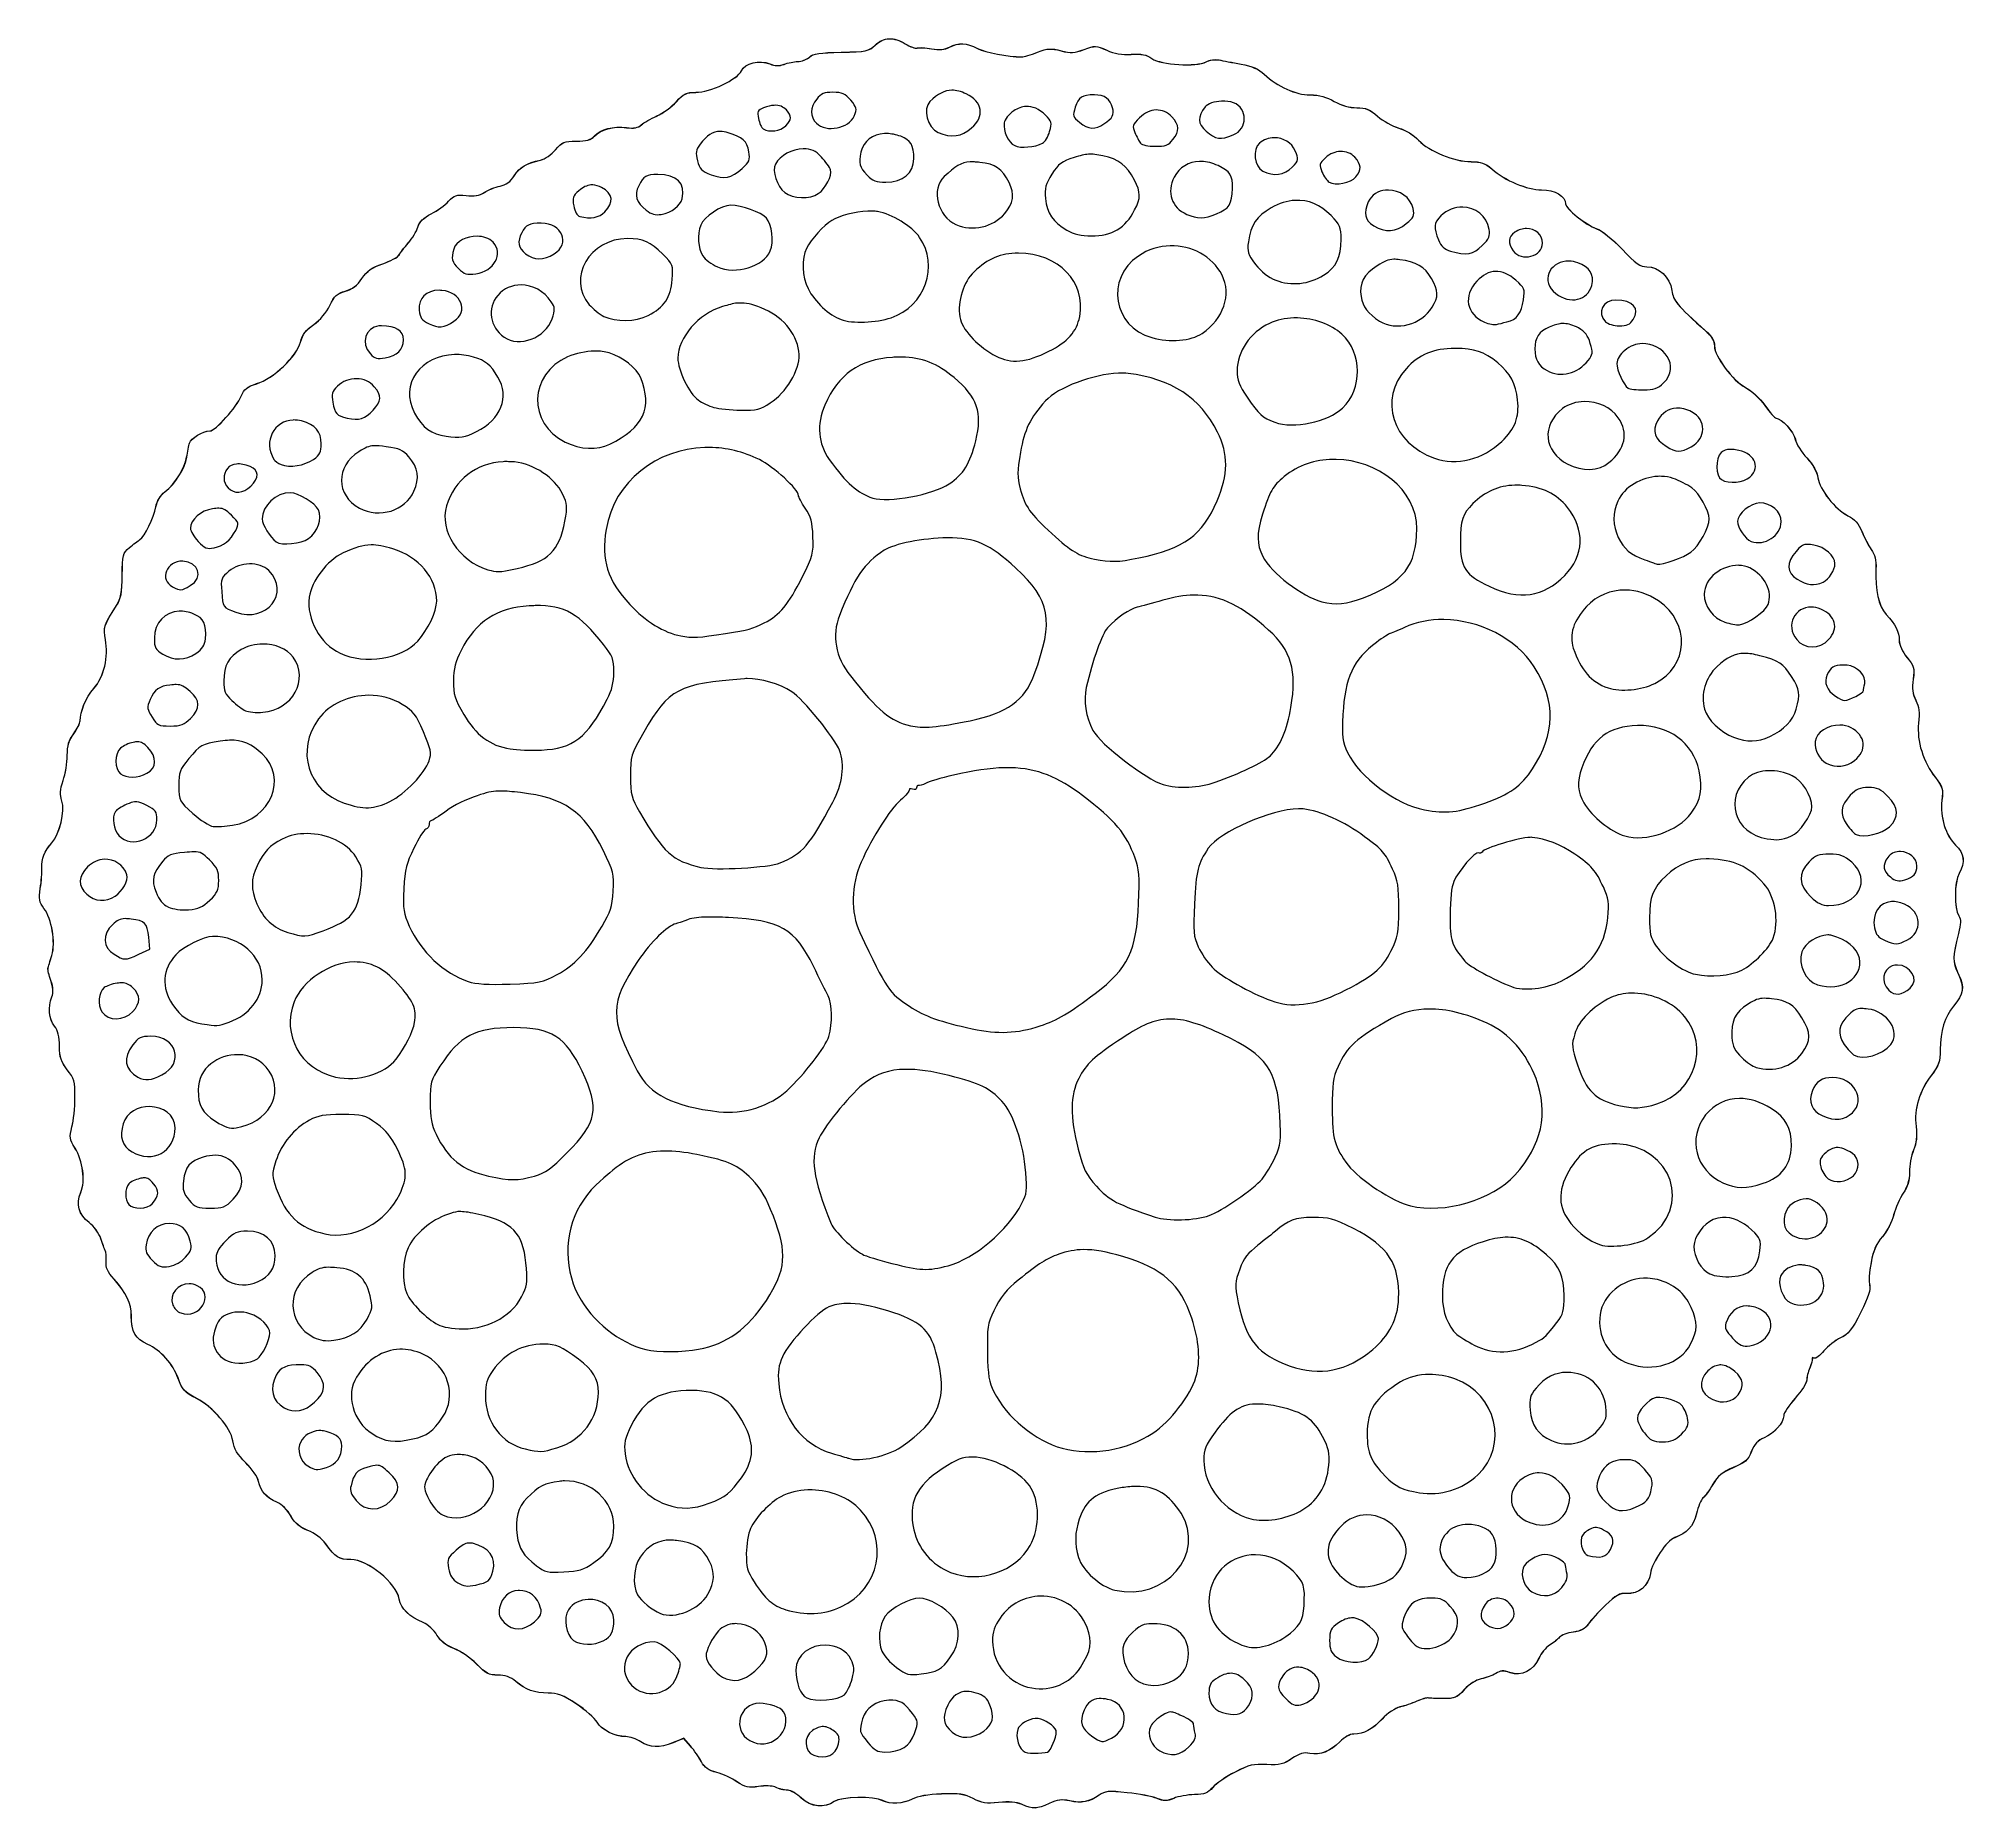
# Model space of a CAD drawing. Header units: centimetres. Extents: x -3.42 to 3.42, y -3.15 to 3.14.
import ezdxf

# ---------------------------------------------------------------- set-up
doc = ezdxf.new("R2010")
doc.units = ezdxf.units.CM
doc.header["$MEASUREMENT"] = 0
doc.layers.add('Layer 1', color=7, linetype='Continuous')

msp = doc.modelspace()

# ---------------------------------------------------------------- linework, layer by layer
at = {"layer": 'Layer 1', "color": 253, "lineweight": 9}
for points, knots in [([(-0.39786, 3.14055), (-0.41562, 3.13984), (-0.43253, 3.13254), (-0.44747, 3.11823), (-0.44747, 3.11823), (-0.4702, 3.09646), (-0.47873, 3.09439), (-0.56819, 3.0926), (-0.56819, 3.0926), (-0.6444, 3.09107), (-0.66691, 3.08766), (-0.68064, 3.07524), (-0.68064, 3.07524), (-0.69016, 3.06662), (-0.70893, 3.05953), (-0.72198, 3.05953), (-0.72198, 3.05953), (-0.73503, 3.05953), (-0.75699, 3.05484), (-0.77076, 3.04961), (-0.77076, 3.04961), (-0.78868, 3.0428), (-0.80295, 3.04371), (-0.8212, 3.05126), (-0.8212, 3.05126), (-0.85879, 3.06683), (-0.90949, 3.05408), (-0.92207, 3.02646), (-0.92207, 3.02646), (-0.93599, 2.99591), (-1.03346, 2.95039), (-1.08413, 2.95039), (-1.08413, 2.95039), (-1.11671, 2.95039), (-1.12706, 2.94538), (-1.15276, 2.91732), (-1.15276, 2.91732), (-1.16944, 2.89911), (-1.20074, 2.87567), (-1.22221, 2.86606), (-1.22221, 2.86606), (-1.24368, 2.85645), (-1.26886, 2.84255), (-1.27761, 2.83464), (-1.27761, 2.83464), (-1.28896, 2.82437), (-1.30332, 2.82118), (-1.3297, 2.82472), (-1.3297, 2.82472), (-1.37557, 2.83087), (-1.4222, 2.81883), (-1.4438, 2.79495), (-1.4438, 2.79495), (-1.45626, 2.78118), (-1.47189, 2.77676), (-1.50829, 2.77676), (-1.50829, 2.77676), (-1.5516, 2.77676), (-1.55869, 2.77375), (-1.58188, 2.74617), (-1.58188, 2.74617), (-1.59602, 2.72935), (-1.61977, 2.71318), (-1.6348, 2.70979), (-1.6348, 2.70979), (-1.68642, 2.69815), (-1.70799, 2.6855), (-1.72823, 2.65439), (-1.72823, 2.65439), (-1.7424, 2.63261), (-1.75718, 2.62121), (-1.77867, 2.61718), (-1.77867, 2.61718), (-1.79558, 2.61401), (-1.82127, 2.6038), (-1.83489, 2.59486), (-1.83489, 2.59486), (-1.85276, 2.58314), (-1.87075, 2.58088), (-1.89938, 2.58411), (-1.89938, 2.58411), (-1.93383, 2.58799), (-1.94168, 2.58471), (-1.96139, 2.56344), (-1.96139, 2.56344), (-1.97389, 2.54996), (-2.00201, 2.52971), (-2.0234, 2.51879), (-2.0234, 2.51879), (-2.05017, 2.50512), (-2.06459, 2.49047), (-2.07053, 2.47166), (-2.07053, 2.47166), (-2.07527, 2.45663), (-2.09056, 2.43141), (-2.10443, 2.41544), (-2.10443, 2.41544), (-2.1183, 2.39946), (-2.13317, 2.38019), (-2.1375, 2.37245), (-2.1375, 2.37245), (-2.14183, 2.3647), (-2.16799, 2.35113), (-2.19538, 2.34186), (-2.19538, 2.34186), (-2.2335, 2.32895), (-2.25062, 2.31667), (-2.26897, 2.28977), (-2.26897, 2.28977), (-2.28588, 2.26498), (-2.30282, 2.25111), (-2.32767, 2.24429), (-2.32767, 2.24429), (-2.35674, 2.23631), (-2.36665, 2.22813), (-2.38307, 2.19385), (-2.38307, 2.19385), (-2.395, 2.16895), (-2.41794, 2.14142), (-2.44012, 2.12605), (-2.44012, 2.12605), (-2.46768, 2.10695), (-2.47992, 2.09113), (-2.48725, 2.06321), (-2.48725, 2.06321), (-2.50052, 2.01264), (-2.58394, 1.93389), (-2.64269, 1.91604), (-2.64269, 1.91604), (-2.67679, 1.90568), (-2.68732, 1.89669), (-2.69726, 1.87222), (-2.69726, 1.87222), (-2.71318, 1.83299), (-2.78944, 1.7482), (-2.80888, 1.7482), (-2.80888, 1.7482), (-2.83305, 1.7482), (-2.87604, 1.72259), (-2.88081, 1.70521), (-2.88081, 1.70521), (-2.88323, 1.69639), (-2.88753, 1.67371), (-2.89073, 1.65477), (-2.89073, 1.65477), (-2.89748, 1.61477), (-2.93165, 1.56065), (-2.96845, 1.53157), (-2.96845, 1.53157), (-2.98429, 1.51905), (-2.9969, 1.49886), (-3.0007, 1.47865), (-3.0007, 1.47865), (-3.008, 1.43973), (-3.04004, 1.37323), (-3.05692, 1.36289), (-3.05692, 1.36289), (-3.06349, 1.35887), (-3.08038, 1.34577), (-3.09413, 1.33395), (-3.09413, 1.33395), (-3.11759, 1.31377), (-3.11923, 1.3084), (-3.11976, 1.23638), (-3.11976, 1.23638), (-3.12023, 1.17431), (-3.12461, 1.15322), (-3.14043, 1.12807), (-3.14043, 1.12807), (-3.18657, 1.0547), (-3.18734, 1.05043), (-3.17929, 1.00735), (-3.17929, 1.00735), (-3.16776, 0.94561), (-3.18408, 0.87679), (-3.22063, 0.83372), (-3.22063, 0.83372), (-3.24881, 0.80051), (-3.26929, 0.75266), (-3.26941, 0.71879), (-3.26941, 0.71879), (-3.26944, 0.711), (-3.27921, 0.69029), (-3.29173, 0.67331), (-3.29173, 0.67331), (-3.30904, 0.64985), (-3.31488, 0.63192), (-3.31488, 0.59642), (-3.31488, 0.59642), (-3.31488, 0.57074), (-3.32182, 0.53043), (-3.32976, 0.50712), (-3.32976, 0.50712), (-3.34114, 0.47372), (-3.34175, 0.45815), (-3.33389, 0.43436), (-3.33389, 0.43436), (-3.32226, 0.39912), (-3.34197, 0.3172), (-3.36944, 0.28636), (-3.36944, 0.28636), (-3.39596, 0.25659), (-3.40714, 0.22784), (-3.40499, 0.19706), (-3.40499, 0.19706), (-3.40387, 0.18112), (-3.40688, 0.14851), (-3.41078, 0.1243), (-3.41078, 0.1243), (-3.41683, 0.0867), (-3.41436, 0.07594), (-3.39755, 0.05319), (-3.39755, 0.05319), (-3.36944, 0.01517), (-3.35543, -0.06714), (-3.36944, -0.11383), (-3.36944, -0.11383), (-3.37551, -0.13405), (-3.38235, -0.1543), (-3.3835, -0.15931), (-3.3835, -0.15931), (-3.38464, -0.16432), (-3.37934, -0.18422), (-3.37275, -0.20313), (-3.37275, -0.20313), (-3.3644, -0.2271), (-3.36331, -0.2449), (-3.36944, -0.26101), (-3.36944, -0.26101), (-3.38328, -0.29741), (-3.37974, -0.33957), (-3.36034, -0.36436), (-3.36034, -0.36436), (-3.3478, -0.38039), (-3.34229, -0.40195), (-3.34215, -0.43629), (-3.34215, -0.43629), (-3.34194, -0.47657), (-3.33743, -0.49131), (-3.31486, -0.5198), (-3.31486, -0.5198), (-3.29032, -0.55079), (-3.28757, -0.56017), (-3.28757, -0.61819), (-3.28757, -0.61819), (-3.28757, -0.65371), (-3.29246, -0.70047), (-3.29832, -0.72237), (-3.29832, -0.72237), (-3.30802, -0.75865), (-3.30727, -0.76574), (-3.28757, -0.79761), (-3.28757, -0.79761), (-3.25933, -0.84331), (-3.24993, -0.9141), (-3.2669, -0.95471), (-3.2669, -0.95471), (-3.28448, -0.9968), (-3.27407, -1.03403), (-3.23713, -1.0622), (-3.23713, -1.0622), (-3.21991, -1.07534), (-3.20184, -1.10048), (-3.19579, -1.11925), (-3.19579, -1.11925), (-3.18987, -1.13763), (-3.18295, -1.15648), (-3.18008, -1.16142), (-3.18008, -1.16142), (-3.17721, -1.16636), (-3.1754, -1.1835), (-3.17677, -1.19945), (-3.17677, -1.19945), (-3.17869, -1.2217), (-3.17265, -1.23635), (-3.14866, -1.26312), (-3.14866, -1.26312), (-3.10587, -1.31085), (-3.08748, -1.34996), (-3.08748, -1.39293), (-3.08748, -1.39293), (-3.08748, -1.45106), (-3.07353, -1.47483), (-3.02878, -1.49463), (-3.02878, -1.49463), (-2.98471, -1.51413), (-2.93812, -1.56616), (-2.92212, -1.61369), (-2.92212, -1.61369), (-2.90827, -1.65483), (-2.89905, -1.6647), (-2.85597, -1.68645), (-2.85597, -1.68645), (-2.7994, -1.71502), (-2.73431, -1.79081), (-2.72699, -1.83693), (-2.72699, -1.83693), (-2.72244, -1.86553), (-2.71133, -1.88527), (-2.68151, -1.91465), (-2.68151, -1.91465), (-2.65962, -1.93622), (-2.63922, -1.96576), (-2.63603, -1.9808), (-2.63603, -1.9808), (-2.62862, -2.01577), (-2.60764, -2.03958), (-2.57071, -2.05521), (-2.57071, -2.05521), (-2.55333, -2.06257), (-2.5334, -2.08241), (-2.5211, -2.10399), (-2.5211, -2.10399), (-2.50599, -2.13051), (-2.48941, -2.14423), (-2.46074, -2.15525), (-2.46074, -2.15525), (-2.43693, -2.1644), (-2.41149, -2.18347), (-2.39707, -2.20321), (-2.39707, -2.20321), (-2.3621, -2.25109), (-2.35053, -2.25861), (-2.3086, -2.25861), (-2.3086, -2.25861), (-2.24803, -2.25861), (-2.14758, -2.34077), (-2.13662, -2.39917), (-2.13662, -2.39917), (-2.13023, -2.43325), (-2.10118, -2.46107), (-2.05146, -2.48185), (-2.05146, -2.48185), (-2.03516, -2.48866), (-2.01299, -2.50902), (-2.00268, -2.5265), (-2.00268, -2.5265), (-1.98967, -2.54855), (-1.97122, -2.56342), (-1.94232, -2.57446), (-1.94232, -2.57446), (-1.9194, -2.58321), (-1.8834, -2.60744), (-1.86212, -2.62903), (-1.86212, -2.62903), (-1.82921, -2.66241), (-1.81812, -2.66872), (-1.78688, -2.66872), (-1.78688, -2.66872), (-1.7611, -2.66872), (-1.74199, -2.67524), (-1.72321, -2.69104), (-1.72321, -2.69104), (-1.68775, -2.72088), (-1.65595, -2.73238), (-1.60745, -2.73238), (-1.60745, -2.73238), (-1.57566, -2.73238), (-1.55489, -2.73966), (-1.50823, -2.77041), (-1.50823, -2.77041), (-1.47593, -2.7917), (-1.4432, -2.82146), (-1.43464, -2.83573), (-1.43464, -2.83573), (-1.41757, -2.86422), (-1.37159, -2.8869), (-1.33211, -2.88699), (-1.33211, -2.88699), (-1.31818, -2.88702), (-1.29422, -2.89523), (-1.27919, -2.90518), (-1.27919, -2.90518), (-1.24578, -2.92731), (-1.21412, -2.92844), (-1.16426, -2.90849), (-1.16426, -2.90849), (-1.16426, -2.90849), (-1.12623, -2.89278), (-1.12623, -2.89278), (-1.12623, -2.89278), (-1.12623, -2.89278), (-1.10308, -2.92007), (-1.10308, -2.92007), (-1.10308, -2.92007), (-1.09008, -2.93515), (-1.07258, -2.96078), (-1.06422, -2.97629), (-1.06422, -2.97629), (-1.05296, -2.99719), (-1.03887, -3.00665), (-1.00965, -3.01432), (-1.00965, -3.01432), (-0.98796, -3.02002), (-0.95523, -3.03571), (-0.93689, -3.04822), (-0.93689, -3.04822), (-0.90845, -3.06762), (-0.89719, -3.06926), (-0.86165, -3.06393), (-0.86165, -3.06393), (-0.83873, -3.06049), (-0.8126, -3.0617), (-0.80377, -3.06558), (-0.80377, -3.06558), (-0.78247, -3.07495), (-0.77745, -3.07581), (-0.75664, -3.07716), (-0.75664, -3.07716), (-0.74693, -3.07776), (-0.72596, -3.09025), (-0.70951, -3.10527), (-0.70951, -3.10527), (-0.67485, -3.13693), (-0.62783, -3.14212), (-0.59293, -3.11767), (-0.59293, -3.11767), (-0.5678, -3.10007), (-0.45164, -3.09794), (-0.42095, -3.11436), (-0.42095, -3.11436), (-0.39431, -3.12862), (-0.34929, -3.12594), (-0.31594, -3.10857), (-0.31594, -3.10857), (-0.29751, -3.09897), (-0.25936, -3.09216), (-0.21176, -3.09038), (-0.21176, -3.09038), (-0.14928, -3.08804), (-0.12994, -3.09093), (-0.09931, -3.10692), (-0.09931, -3.10692), (-0.06899, -3.12272), (-0.05312, -3.12557), (-0.00919, -3.12098), (-0.00919, -3.12098), (0.02806, -3.11708), (0.0533, -3.11929), (0.07432, -3.12842), (0.07432, -3.12842), (0.11381, -3.14557), (0.125, -3.14482), (0.17023, -3.12429), (0.17023, -3.12429), (0.19981, -3.11086), (0.21577, -3.10904), (0.24299, -3.11519), (0.24299, -3.11519), (0.28398, -3.12446), (0.31337, -3.11896), (0.34717, -3.09535), (0.34717, -3.09535), (0.36896, -3.08012), (0.37981, -3.07896), (0.44722, -3.08625), (0.44722, -3.08625), (0.48885, -3.09076), (0.53678, -3.09937), (0.55305, -3.10609), (0.55305, -3.10609), (0.57789, -3.11635), (0.58692, -3.11655), (0.61175, -3.10609), (0.61175, -3.10609), (0.62803, -3.09925), (0.66194, -3.09338), (0.68616, -3.09286), (0.68616, -3.09286), (0.72198, -3.09208), (0.73357, -3.08709), (0.75065, -3.06723), (0.75065, -3.06723), (0.7622, -3.0538), (0.79819, -3.02917), (0.83003, -3.01266), (0.83003, -3.01266), (0.87997, -2.98677), (0.89534, -2.98377), (0.94248, -2.9862), (0.94248, -2.9862), (0.98909, -2.9886), (1.00197, -2.98498), (1.03178, -2.9647), (1.03178, -2.9647), (1.05848, -2.94654), (1.07337, -2.94237), (1.09545, -2.94651), (1.09545, -2.94651), (1.13261, -2.95348), (1.16755, -2.93967), (1.20128, -2.90517), (1.20128, -2.90517), (1.21683, -2.88927), (1.23789, -2.87788), (1.25089, -2.87788), (1.25089, -2.87788), (1.28767, -2.87788), (1.31482, -2.86312), (1.35176, -2.82414), (1.35176, -2.82414), (1.37115, -2.80367), (1.39899, -2.7853), (1.4146, -2.78197), (1.4146, -2.78197), (1.43005, -2.77868), (1.45743, -2.76902), (1.47496, -2.7613), (1.47496, -2.7613), (1.49249, -2.75358), (1.51084, -2.74866), (1.51547, -2.74972), (1.51547, -2.74972), (1.52011, -2.75078), (1.54428, -2.75201), (1.56921, -2.7522), (1.56921, -2.7522), (1.60955, -2.75253), (1.61776, -2.74819), (1.64362, -2.71995), (1.64362, -2.71995), (1.66057, -2.70145), (1.68507, -2.6857), (1.70315, -2.68192), (1.70315, -2.68192), (1.7202, -2.67836), (1.74377, -2.67017), (1.75524, -2.6629), (1.75524, -2.6629), (1.77216, -2.65218), (1.7816, -2.65089), (1.80568, -2.65959), (1.80568, -2.65959), (1.84552, -2.674), (1.89006, -2.65258), (1.90821, -2.60915), (1.90821, -2.60915), (1.91535, -2.59205), (1.9325, -2.57053), (1.94624, -2.56202), (1.94624, -2.56202), (1.95999, -2.55351), (1.97592, -2.54094), (1.98179, -2.53391), (1.98179, -2.53391), (1.98766, -2.52687), (2.00986, -2.5185), (2.03057, -2.51572), (2.03057, -2.51572), (2.05741, -2.51212), (2.07251, -2.50412), (2.08349, -2.48761), (2.08349, -2.48761), (2.09196, -2.47487), (2.11963, -2.44478), (2.14467, -2.42064), (2.14467, -2.42064), (2.18194, -2.38472), (2.19494, -2.37693), (2.21908, -2.37847), (2.21908, -2.37847), (2.26208, -2.38122), (2.29803, -2.35219), (2.30424, -2.30819), (2.30424, -2.30819), (2.30988, -2.26822), (2.36233, -2.19047), (2.39023, -2.18086), (2.39023, -2.18086), (2.43357, -2.16593), (2.45637, -2.14051), (2.46712, -2.0957), (2.46712, -2.0957), (2.47307, -2.07089), (2.48425, -2.04516), (2.4911, -2.03948), (2.4911, -2.03948), (2.49795, -2.0338), (2.51351, -2.01254), (2.52583, -1.99152), (2.52583, -1.99152), (2.54335, -1.96162), (2.55855, -1.94824), (2.59776, -1.93199), (2.59776, -1.93199), (2.64021, -1.9144), (2.64992, -1.90577), (2.66225, -1.87494), (2.66225, -1.87494), (2.67272, -1.84877), (2.68551, -1.83544), (2.70773, -1.82616), (2.70773, -1.82616), (2.74269, -1.81155), (2.77718, -1.77254), (2.77718, -1.74761), (2.77718, -1.74761), (2.77718, -1.73844), (2.79598, -1.71015), (2.81852, -1.68477), (2.81852, -1.68477), (2.84106, -1.65939), (2.85903, -1.63063), (2.85903, -1.6211), (2.85903, -1.6211), (2.85903, -1.61158), (2.86396, -1.5922), (2.86978, -1.57811), (2.86978, -1.57811), (2.8756, -1.56401), (2.87981, -1.54917), (2.87888, -1.54504), (2.87888, -1.54504), (2.87795, -1.54091), (2.88076, -1.54047), (2.88549, -1.54339), (2.88549, -1.54339), (2.89022, -1.54631), (2.90604, -1.53466), (2.92022, -1.51776), (2.92022, -1.51776), (2.9344, -1.50086), (2.96047, -1.48007), (2.97892, -1.47146), (2.97892, -1.47146), (3.0066, -1.45855), (3.01955, -1.44282), (3.05085, -1.38051), (3.05085, -1.38051), (3.07793, -1.32661), (3.08682, -1.29894), (3.08227, -1.2846), (3.08227, -1.2846), (3.07876, -1.27354), (3.08102, -1.23727), (3.08723, -1.2044), (3.08723, -1.2044), (3.09564, -1.15982), (3.10599, -1.13622), (3.12774, -1.1118), (3.12774, -1.1118), (3.14445, -1.09304), (3.16117, -1.0603), (3.16743, -1.03491), (3.16743, -1.03491), (3.17344, -1.01053), (3.18903, -0.97612), (3.20133, -0.95802), (3.20133, -0.95802), (3.21714, -0.93475), (3.22365, -0.9127), (3.22365, -0.88278), (3.22365, -0.88278), (3.22365, -0.85951), (3.22964, -0.82436), (3.23771, -0.80506), (3.23771, -0.80506), (3.24831, -0.77969), (3.25101, -0.75645), (3.24681, -0.72072), (3.24681, -0.72072), (3.23954, -0.65882), (3.25856, -0.59476), (3.30138, -0.53882), (3.30138, -0.53882), (3.32768, -0.50446), (3.3328, -0.49128), (3.3328, -0.4487), (3.3328, -0.4487), (3.3328, -0.38284), (3.34874, -0.33053), (3.37993, -0.29408), (3.37993, -0.29408), (3.4164, -0.25147), (3.41963, -0.22618), (3.39647, -0.17832), (3.39647, -0.17832), (3.37581, -0.13564), (3.37592, -0.11955), (3.3973, -0.03611), (3.3973, -0.03611), (3.40611, -0.00174), (3.40675, 0.01424), (3.39895, 0.02673), (3.39895, 0.02673), (3.38205, 0.05378), (3.38266, 0.14606), (3.39978, 0.17721), (3.39978, 0.17721), (3.42232, 0.21821), (3.41869, 0.24808), (3.38738, 0.27808), (3.38738, 0.27808), (3.35222, 0.31177), (3.3316, 0.37778), (3.3386, 0.43683), (3.3386, 0.43683), (3.34341, 0.47741), (3.34152, 0.48494), (3.31545, 0.51786), (3.31545, 0.51786), (3.27242, 0.5722), (3.24884, 0.64791), (3.25592, 0.71051), (3.25592, 0.71051), (3.26034, 0.74958), (3.25797, 0.76839), (3.246, 0.79154), (3.246, 0.79154), (3.23432, 0.81413), (3.2325, 0.83359), (3.2369, 0.86678), (3.2369, 0.86678), (3.24226, 0.90719), (3.23974, 0.91397), (3.21458, 0.9445), (3.21458, 0.9445), (3.19814, 0.96445), (3.18729, 0.98868), (3.18729, 1.00403), (3.18729, 1.00403), (3.18729, 1.03559), (3.17406, 1.06075), (3.14099, 1.09663), (3.14099, 1.09663), (3.1136, 1.12635), (3.10124, 1.18343), (3.10461, 1.25869), (3.10461, 1.25869), (3.106, 1.28963), (3.10115, 1.30895), (3.08807, 1.32732), (3.08807, 1.32732), (3.07803, 1.34142), (3.06266, 1.37059), (3.05417, 1.39181), (3.05417, 1.39181), (3.0431, 1.41948), (3.02953, 1.43489), (3.00539, 1.44721), (3.00539, 1.44721), (2.95938, 1.47068), (2.90509, 1.53956), (2.89873, 1.58198), (2.89873, 1.58198), (2.89536, 1.60446), (2.88163, 1.62832), (2.85904, 1.65226), (2.85904, 1.65226), (2.84014, 1.67229), (2.8219, 1.70226), (2.81853, 1.71841), (2.81853, 1.71841), (2.81297, 1.74503), (2.76849, 1.79365), (2.7499, 1.79365), (2.7499, 1.79365), (2.74575, 1.79365), (2.72808, 1.81425), (2.71021, 1.83913), (2.71021, 1.83913), (2.69211, 1.86432), (2.66168, 1.89255), (2.64158, 1.9028), (2.64158, 1.9028), (2.59741, 1.92533), (2.53161, 2.01344), (2.53161, 2.04997), (2.53161, 2.04997), (2.53161, 2.06617), (2.52191, 2.08346), (2.50598, 2.09793), (2.50598, 2.09793), (2.39249, 2.20101), (2.38649, 2.20805), (2.3803, 2.24676), (2.3803, 2.24676), (2.37271, 2.29419), (2.33451, 2.3311), (2.29183, 2.3311), (2.29183, 2.3311), (2.26796, 2.3311), (2.25229, 2.34153), (2.20336, 2.39311), (2.20336, 2.39311), (2.16905, 2.42928), (2.13115, 2.45983), (2.11324, 2.46587), (2.11324, 2.46587), (2.07548, 2.4786), (2.00327, 2.53689), (2.00327, 2.55434), (2.00327, 2.55434), (2.00327, 2.58171), (1.96483, 2.60395), (1.91811, 2.60395), (1.91811, 2.60395), (1.86653, 2.60395), (1.78871, 2.6369), (1.74117, 2.67836), (1.74117, 2.67836), (1.71721, 2.69926), (1.70242, 2.70399), (1.66758, 2.70399), (1.66758, 2.70399), (1.60853, 2.70399), (1.51836, 2.74102), (1.48154, 2.78006), (1.48154, 2.78006), (1.46383, 2.79884), (1.43558, 2.81602), (1.41126, 2.82305), (1.41126, 2.82305), (1.38879, 2.82955), (1.35482, 2.84862), (1.33602, 2.86522), (1.33602, 2.86522), (1.30839, 2.88962), (1.29397, 2.89581), (1.26161, 2.89581), (1.26161, 2.89581), (1.23566, 2.89581), (1.20793, 2.90344), (1.18223, 2.91813), (1.18223, 2.91813), (1.15431, 2.93409), (1.12911, 2.9412), (1.09624, 2.94128), (1.09624, 2.94128), (1.04493, 2.94141), (0.9818, 2.96971), (0.93336, 3.01487), (0.93336, 3.01487), (0.91436, 3.03258), (0.8895, 3.04346), (0.8515, 3.05042), (0.8515, 3.05042), (0.82145, 3.05593), (0.78615, 3.06256), (0.77295, 3.0653), (0.77295, 3.0653), (0.75975, 3.06805), (0.73932, 3.06509), (0.72747, 3.05869), (0.72747, 3.05869), (0.69293, 3.03998), (0.56662, 3.04762), (0.53482, 3.07027), (0.53482, 3.07027), (0.51497, 3.0844), (0.49805, 3.08754), (0.46123, 3.08515), (0.46123, 3.08515), (0.42801, 3.083), (0.40159, 3.08778), (0.37441, 3.10003), (0.37441, 3.10003), (0.33716, 3.11683), (0.33316, 3.11695), (0.29421, 3.10251), (0.29421, 3.10251), (0.2597, 3.08972), (0.24682, 3.08833), (0.21235, 3.09755), (0.21235, 3.09755), (0.17722, 3.10695), (0.1656, 3.10684), (0.12884, 3.09259), (0.12884, 3.09259), (0.10533, 3.08348), (0.08013, 3.07599), (0.07262, 3.07605), (0.07262, 3.07605), (0.02458, 3.07645), (-0.05576, 3.09142), (-0.08448, 3.10582), (-0.08448, 3.10582), (-0.12465, 3.12596), (-0.15108, 3.1278), (-0.1837, 3.11078), (-0.1837, 3.11078), (-0.20067, 3.10192), (-0.21983, 3.09996), (-0.24737, 3.10499), (-0.24737, 3.10499), (-0.26885, 3.10892), (-0.29133, 3.10996), (-0.29781, 3.10747), (-0.29781, 3.10747), (-0.30428, 3.10498), (-0.32381, 3.11185), (-0.3408, 3.12235), (-0.3408, 3.12235), (-0.36164, 3.13523), (-0.3801, 3.14125), (-0.39785, 3.14054), (-0.39785, 3.14054), (-0.39785, 3.14054), (-0.39786, 3.14055), (-0.39786, 3.14055)], [0, 0, 0, 0, 0.0044248, 0.0044248, 0.0044248, 0.0044248, 0.0088496, 0.0088496, 0.0088496, 0.0088496, 0.0132743, 0.0132743, 0.0132743, 0.0132743, 0.0176991, 0.0176991, 0.0176991, 0.0176991, 0.0221239, 0.0221239, 0.0221239, 0.0221239, 0.0265487, 0.0265487, 0.0265487, 0.0265487, 0.0309735, 0.0309735, 0.0309735, 0.0309735, 0.0353982, 0.0353982, 0.0353982, 0.0353982, 0.039823, 0.039823, 0.039823, 0.039823, 0.0442478, 0.0442478, 0.0442478, 0.0442478, 0.0486726, 0.0486726, 0.0486726, 0.0486726, 0.0530973, 0.0530973, 0.0530973, 0.0530973, 0.0575221, 0.0575221, 0.0575221, 0.0575221, 0.0619469, 0.0619469, 0.0619469, 0.0619469, 0.0663717, 0.0663717, 0.0663717, 0.0663717, 0.0707965, 0.0707965, 0.0707965, 0.0707965, 0.0752212, 0.0752212, 0.0752212, 0.0752212, 0.079646, 0.079646, 0.079646, 0.079646, 0.0840708, 0.0840708, 0.0840708, 0.0840708, 0.0884956, 0.0884956, 0.0884956, 0.0884956, 0.0929204, 0.0929204, 0.0929204, 0.0929204, 0.0973451, 0.0973451, 0.0973451, 0.0973451, 0.1017699, 0.1017699, 0.1017699, 0.1017699, 0.1061947, 0.1061947, 0.1061947, 0.1061947, 0.1106195, 0.1106195, 0.1106195, 0.1106195, 0.1150442, 0.1150442, 0.1150442, 0.1150442, 0.119469, 0.119469, 0.119469, 0.119469, 0.1238938, 0.1238938, 0.1238938, 0.1238938, 0.1283186, 0.1283186, 0.1283186, 0.1283186, 0.1327434, 0.1327434, 0.1327434, 0.1327434, 0.1371681, 0.1371681, 0.1371681, 0.1371681, 0.1415929, 0.1415929, 0.1415929, 0.1415929, 0.1460177, 0.1460177, 0.1460177, 0.1460177, 0.1504425, 0.1504425, 0.1504425, 0.1504425, 0.1548673, 0.1548673, 0.1548673, 0.1548673, 0.159292, 0.159292, 0.159292, 0.159292, 0.1637168, 0.1637168, 0.1637168, 0.1637168, 0.1681416, 0.1681416, 0.1681416, 0.1681416, 0.1725664, 0.1725664, 0.1725664, 0.1725664, 0.1769912, 0.1769912, 0.1769912, 0.1769912, 0.1814159, 0.1814159, 0.1814159, 0.1814159, 0.1858407, 0.1858407, 0.1858407, 0.1858407, 0.1902655, 0.1902655, 0.1902655, 0.1902655, 0.1946903, 0.1946903, 0.1946903, 0.1946903, 0.199115, 0.199115, 0.199115, 0.199115, 0.2035398, 0.2035398, 0.2035398, 0.2035398, 0.2079646, 0.2079646, 0.2079646, 0.2079646, 0.2123894, 0.2123894, 0.2123894, 0.2123894, 0.2168142, 0.2168142, 0.2168142, 0.2168142, 0.2212389, 0.2212389, 0.2212389, 0.2212389, 0.2256637, 0.2256637, 0.2256637, 0.2256637, 0.2300885, 0.2300885, 0.2300885, 0.2300885, 0.2345133, 0.2345133, 0.2345133, 0.2345133, 0.2389381, 0.2389381, 0.2389381, 0.2389381, 0.2433628, 0.2433628, 0.2433628, 0.2433628, 0.2477876, 0.2477876, 0.2477876, 0.2477876, 0.2522124, 0.2522124, 0.2522124, 0.2522124, 0.2566372, 0.2566372, 0.2566372, 0.2566372, 0.2610619, 0.2610619, 0.2610619, 0.2610619, 0.2654867, 0.2654867, 0.2654867, 0.2654867, 0.2699115, 0.2699115, 0.2699115, 0.2699115, 0.2743363, 0.2743363, 0.2743363, 0.2743363, 0.2787611, 0.2787611, 0.2787611, 0.2787611, 0.2831858, 0.2831858, 0.2831858, 0.2831858, 0.2876106, 0.2876106, 0.2876106, 0.2876106, 0.2920354, 0.2920354, 0.2920354, 0.2920354, 0.2964602, 0.2964602, 0.2964602, 0.2964602, 0.300885, 0.300885, 0.300885, 0.300885, 0.3053097, 0.3053097, 0.3053097, 0.3053097, 0.3097345, 0.3097345, 0.3097345, 0.3097345, 0.3141593, 0.3141593, 0.3141593, 0.3141593, 0.3185841, 0.3185841, 0.3185841, 0.3185841, 0.3230088, 0.3230088, 0.3230088, 0.3230088, 0.3274336, 0.3274336, 0.3274336, 0.3274336, 0.3318584, 0.3318584, 0.3318584, 0.3318584, 0.3362832, 0.3362832, 0.3362832, 0.3362832, 0.340708, 0.340708, 0.340708, 0.340708, 0.3451327, 0.3451327, 0.3451327, 0.3451327, 0.3495575, 0.3495575, 0.3495575, 0.3495575, 0.3539823, 0.3539823, 0.3539823, 0.3539823, 0.3584071, 0.3584071, 0.3584071, 0.3584071, 0.3628319, 0.3628319, 0.3628319, 0.3628319, 0.3672566, 0.3672566, 0.3672566, 0.3672566, 0.3716814, 0.3716814, 0.3716814, 0.3716814, 0.3761062, 0.3761062, 0.3761062, 0.3761062, 0.380531, 0.380531, 0.380531, 0.380531, 0.3849558, 0.3849558, 0.3849558, 0.3849558, 0.3893805, 0.3893805, 0.3893805, 0.3893805, 0.3938053, 0.3938053, 0.3938053, 0.3938053, 0.3982301, 0.3982301, 0.3982301, 0.3982301, 0.4026549, 0.4026549, 0.4026549, 0.4026549, 0.4070796, 0.4070796, 0.4070796, 0.4070796, 0.4115044, 0.4115044, 0.4115044, 0.4115044, 0.4159292, 0.4159292, 0.4159292, 0.4159292, 0.420354, 0.420354, 0.420354, 0.420354, 0.4247788, 0.4247788, 0.4247788, 0.4247788, 0.4292035, 0.4292035, 0.4292035, 0.4292035, 0.4336283, 0.4336283, 0.4336283, 0.4336283, 0.4380531, 0.4380531, 0.4380531, 0.4380531, 0.4424779, 0.4424779, 0.4424779, 0.4424779, 0.4469027, 0.4469027, 0.4469027, 0.4469027, 0.4513274, 0.4513274, 0.4513274, 0.4513274, 0.4557522, 0.4557522, 0.4557522, 0.4557522, 0.460177, 0.460177, 0.460177, 0.460177, 0.4646018, 0.4646018, 0.4646018, 0.4646018, 0.4690265, 0.4690265, 0.4690265, 0.4690265, 0.4734513, 0.4734513, 0.4734513, 0.4734513, 0.4778761, 0.4778761, 0.4778761, 0.4778761, 0.4823009, 0.4823009, 0.4823009, 0.4823009, 0.4867257, 0.4867257, 0.4867257, 0.4867257, 0.4911504, 0.4911504, 0.4911504, 0.4911504, 0.4955752, 0.4955752, 0.4955752, 0.4955752, 0.5, 0.5, 0.5, 0.5, 0.5044248, 0.5044248, 0.5044248, 0.5044248, 0.5088496, 0.5088496, 0.5088496, 0.5088496, 0.5132743, 0.5132743, 0.5132743, 0.5132743, 0.5176991, 0.5176991, 0.5176991, 0.5176991, 0.5221239, 0.5221239, 0.5221239, 0.5221239, 0.5265487, 0.5265487, 0.5265487, 0.5265487, 0.5309735, 0.5309735, 0.5309735, 0.5309735, 0.5353982, 0.5353982, 0.5353982, 0.5353982, 0.539823, 0.539823, 0.539823, 0.539823, 0.5442478, 0.5442478, 0.5442478, 0.5442478, 0.5486726, 0.5486726, 0.5486726, 0.5486726, 0.5530973, 0.5530973, 0.5530973, 0.5530973, 0.5575221, 0.5575221, 0.5575221, 0.5575221, 0.5619469, 0.5619469, 0.5619469, 0.5619469, 0.5663717, 0.5663717, 0.5663717, 0.5663717, 0.5707965, 0.5707965, 0.5707965, 0.5707965, 0.5752212, 0.5752212, 0.5752212, 0.5752212, 0.579646, 0.579646, 0.579646, 0.579646, 0.5840708, 0.5840708, 0.5840708, 0.5840708, 0.5884956, 0.5884956, 0.5884956, 0.5884956, 0.5929204, 0.5929204, 0.5929204, 0.5929204, 0.5973451, 0.5973451, 0.5973451, 0.5973451, 0.6017699, 0.6017699, 0.6017699, 0.6017699, 0.6061947, 0.6061947, 0.6061947, 0.6061947, 0.6106195, 0.6106195, 0.6106195, 0.6106195, 0.6150442, 0.6150442, 0.6150442, 0.6150442, 0.619469, 0.619469, 0.619469, 0.619469, 0.6238938, 0.6238938, 0.6238938, 0.6238938, 0.6283186, 0.6283186, 0.6283186, 0.6283186, 0.6327434, 0.6327434, 0.6327434, 0.6327434, 0.6371681, 0.6371681, 0.6371681, 0.6371681, 0.6415929, 0.6415929, 0.6415929, 0.6415929, 0.6460177, 0.6460177, 0.6460177, 0.6460177, 0.6504425, 0.6504425, 0.6504425, 0.6504425, 0.6548673, 0.6548673, 0.6548673, 0.6548673, 0.659292, 0.659292, 0.659292, 0.659292, 0.6637168, 0.6637168, 0.6637168, 0.6637168, 0.6681416, 0.6681416, 0.6681416, 0.6681416, 0.6725664, 0.6725664, 0.6725664, 0.6725664, 0.6769912, 0.6769912, 0.6769912, 0.6769912, 0.6814159, 0.6814159, 0.6814159, 0.6814159, 0.6858407, 0.6858407, 0.6858407, 0.6858407, 0.6902655, 0.6902655, 0.6902655, 0.6902655, 0.6946903, 0.6946903, 0.6946903, 0.6946903, 0.699115, 0.699115, 0.699115, 0.699115, 0.7035398, 0.7035398, 0.7035398, 0.7035398, 0.7079646, 0.7079646, 0.7079646, 0.7079646, 0.7123894, 0.7123894, 0.7123894, 0.7123894, 0.7168142, 0.7168142, 0.7168142, 0.7168142, 0.7212389, 0.7212389, 0.7212389, 0.7212389, 0.7256637, 0.7256637, 0.7256637, 0.7256637, 0.7300885, 0.7300885, 0.7300885, 0.7300885, 0.7345133, 0.7345133, 0.7345133, 0.7345133, 0.7389381, 0.7389381, 0.7389381, 0.7389381, 0.7433628, 0.7433628, 0.7433628, 0.7433628, 0.7477876, 0.7477876, 0.7477876, 0.7477876, 0.7522124, 0.7522124, 0.7522124, 0.7522124, 0.7566372, 0.7566372, 0.7566372, 0.7566372, 0.7610619, 0.7610619, 0.7610619, 0.7610619, 0.7654867, 0.7654867, 0.7654867, 0.7654867, 0.7699115, 0.7699115, 0.7699115, 0.7699115, 0.7743363, 0.7743363, 0.7743363, 0.7743363, 0.7787611, 0.7787611, 0.7787611, 0.7787611, 0.7831858, 0.7831858, 0.7831858, 0.7831858, 0.7876106, 0.7876106, 0.7876106, 0.7876106, 0.7920354, 0.7920354, 0.7920354, 0.7920354, 0.7964602, 0.7964602, 0.7964602, 0.7964602, 0.800885, 0.800885, 0.800885, 0.800885, 0.8053097, 0.8053097, 0.8053097, 0.8053097, 0.8097345, 0.8097345, 0.8097345, 0.8097345, 0.8141593, 0.8141593, 0.8141593, 0.8141593, 0.8185841, 0.8185841, 0.8185841, 0.8185841, 0.8230088, 0.8230088, 0.8230088, 0.8230088, 0.8274336, 0.8274336, 0.8274336, 0.8274336, 0.8318584, 0.8318584, 0.8318584, 0.8318584, 0.8362832, 0.8362832, 0.8362832, 0.8362832, 0.840708, 0.840708, 0.840708, 0.840708, 0.8451327, 0.8451327, 0.8451327, 0.8451327, 0.8495575, 0.8495575, 0.8495575, 0.8495575, 0.8539823, 0.8539823, 0.8539823, 0.8539823, 0.8584071, 0.8584071, 0.8584071, 0.8584071, 0.8628319, 0.8628319, 0.8628319, 0.8628319, 0.8672566, 0.8672566, 0.8672566, 0.8672566, 0.8716814, 0.8716814, 0.8716814, 0.8716814, 0.8761062, 0.8761062, 0.8761062, 0.8761062, 0.880531, 0.880531, 0.880531, 0.880531, 0.8849558, 0.8849558, 0.8849558, 0.8849558, 0.8893805, 0.8893805, 0.8893805, 0.8893805, 0.8938053, 0.8938053, 0.8938053, 0.8938053, 0.8982301, 0.8982301, 0.8982301, 0.8982301, 0.9026549, 0.9026549, 0.9026549, 0.9026549, 0.9070796, 0.9070796, 0.9070796, 0.9070796, 0.9115044, 0.9115044, 0.9115044, 0.9115044, 0.9159292, 0.9159292, 0.9159292, 0.9159292, 0.920354, 0.920354, 0.920354, 0.920354, 0.9247788, 0.9247788, 0.9247788, 0.9247788, 0.9292035, 0.9292035, 0.9292035, 0.9292035, 0.9336283, 0.9336283, 0.9336283, 0.9336283, 0.9380531, 0.9380531, 0.9380531, 0.9380531, 0.9424779, 0.9424779, 0.9424779, 0.9424779, 0.9469027, 0.9469027, 0.9469027, 0.9469027, 0.9513274, 0.9513274, 0.9513274, 0.9513274, 0.9557522, 0.9557522, 0.9557522, 0.9557522, 0.960177, 0.960177, 0.960177, 0.960177, 0.9646018, 0.9646018, 0.9646018, 0.9646018, 0.9690265, 0.9690265, 0.9690265, 0.9690265, 0.9734513, 0.9734513, 0.9734513, 0.9734513, 0.9778761, 0.9778761, 0.9778761, 0.9778761, 0.9823009, 0.9823009, 0.9823009, 0.9823009, 0.9867257, 0.9867257, 0.9867257, 0.9867257, 0.9911504, 0.9911504, 0.9911504, 0.9911504, 1, 1, 1, 1]), ([(-0.59712, 2.95038), (-0.56425, 2.95038), (-0.55375, 2.94541), (-0.53428, 2.92227), (-0.53428, 2.92227), (-0.51276, 2.8967), (-0.51106, 2.89255), (-0.52188, 2.86605), (-0.52188, 2.86605), (-0.53976, 2.82223), (-0.62168, 2.80627), (-0.65583, 2.84042), (-0.65583, 2.84042), (-0.67924, 2.86383), (-0.67882, 2.89612), (-0.655, 2.92641), (-0.655, 2.92641), (-0.63979, 2.94574), (-0.62896, 2.95039), (-0.59712, 2.95039), (-0.59712, 2.95039), (-0.59712, 2.95039), (-0.59712, 2.95038), (-0.59712, 2.95038)], [0, 0, 0, 0, 0.1428571, 0.1428571, 0.1428571, 0.1428571, 0.2857143, 0.2857143, 0.2857143, 0.2857143, 0.4285714, 0.4285714, 0.4285714, 0.4285714, 0.5714286, 0.5714286, 0.5714286, 0.5714286, 0.7142857, 0.7142857, 0.7142857, 0.7142857, 1, 1, 1, 1]), ([(-0.17544, 2.95782), (-0.15989, 2.95787), (-0.14299, 2.95357), (-0.12418, 2.94459), (-0.12418, 2.94459), (-0.06586, 2.91678), (-0.05781, 2.86545), (-0.10516, 2.82387), (-0.10516, 2.82387), (-0.14087, 2.79251), (-0.17668, 2.78746), (-0.22422, 2.80816), (-0.22422, 2.80816), (-0.2618, 2.82452), (-0.27962, 2.89148), (-0.25316, 2.9173), (-0.25316, 2.9173), (-0.22484, 2.94493), (-0.20136, 2.95771), (-0.17544, 2.95781), (-0.17544, 2.95781), (-0.17544, 2.95781), (-0.17544, 2.95782), (-0.17544, 2.95782)], [0, 0, 0, 0, 0.1428571, 0.1428571, 0.1428571, 0.1428571, 0.2857143, 0.2857143, 0.2857143, 0.2857143, 0.4285714, 0.4285714, 0.4285714, 0.4285714, 0.5714286, 0.5714286, 0.5714286, 0.5714286, 0.7142857, 0.7142857, 0.7142857, 0.7142857, 1, 1, 1, 1]), ([(0.33057, 2.94129), (0.36643, 2.94129), (0.38824, 2.92603), (0.39506, 2.89581), (0.39506, 2.89581), (0.40092, 2.86988), (0.3962, 2.85967), (0.36447, 2.83793), (0.36447, 2.83793), (0.33393, 2.81703), (0.30976, 2.81868), (0.27848, 2.84372), (0.27848, 2.84372), (0.25357, 2.86365), (0.25254, 2.86646), (0.26277, 2.89746), (0.26277, 2.89746), (0.2746, 2.9333), (0.28622, 2.94128), (0.33057, 2.94128), (0.33057, 2.94128), (0.33057, 2.94128), (0.33057, 2.94129), (0.33057, 2.94129)], [0, 0, 0, 0, 0.1428571, 0.1428571, 0.1428571, 0.1428571, 0.2857143, 0.2857143, 0.2857143, 0.2857143, 0.4285714, 0.4285714, 0.4285714, 0.4285714, 0.5714286, 0.5714286, 0.5714286, 0.5714286, 0.7142857, 0.7142857, 0.7142857, 0.7142857, 1, 1, 1, 1]), ([(-0.80631, 2.90408), (-0.78781, 2.90508), (-0.77305, 2.89921), (-0.76249, 2.88754), (-0.76249, 2.88754), (-0.74279, 2.86577), (-0.74281, 2.85347), (-0.76497, 2.83132), (-0.76497, 2.83132), (-0.78339, 2.8129), (-0.82369, 2.80745), (-0.84435, 2.82057), (-0.84435, 2.82057), (-0.85053, 2.8245), (-0.85853, 2.84103), (-0.86171, 2.85695), (-0.86171, 2.85695), (-0.8668, 2.88242), (-0.86504, 2.8868), (-0.84352, 2.89498), (-0.84352, 2.89498), (-0.82987, 2.90017), (-0.81741, 2.90348), (-0.80631, 2.90408)], [0, 0, 0, 0, 0.1428571, 0.1428571, 0.1428571, 0.1428571, 0.2857143, 0.2857143, 0.2857143, 0.2857143, 0.4285714, 0.4285714, 0.4285714, 0.4285714, 0.5714286, 0.5714286, 0.5714286, 0.5714286, 0.7142857, 0.7142857, 0.7142857, 0.7142857, 1, 1, 1, 1]), ([(0.08749, 2.89995), (0.11089, 2.90171), (0.13408, 2.89159), (0.15694, 2.86936), (0.15694, 2.86936), (0.17978, 2.84715), (0.18042, 2.84263), (0.17182, 2.81148), (0.17182, 2.81148), (0.16666, 2.79279), (0.15556, 2.77372), (0.14702, 2.76931), (0.14702, 2.76931), (0.11975, 2.75524), (0.06829, 2.75115), (0.0478, 2.76104), (0.0478, 2.76104), (0.02444, 2.77231), (0.00632, 2.81231), (0.01059, 2.84207), (0.01059, 2.84207), (0.01226, 2.85374), (0.02706, 2.87252), (0.04449, 2.88424), (0.04449, 2.88424), (0.05888, 2.89392), (0.07344, 2.89889), (0.08748, 2.89995), (0.08748, 2.89995), (0.08748, 2.89995), (0.08749, 2.89995), (0.08749, 2.89995)], [0, 0, 0, 0, 0.1111111, 0.1111111, 0.1111111, 0.1111111, 0.2222222, 0.2222222, 0.2222222, 0.2222222, 0.3333333, 0.3333333, 0.3333333, 0.3333333, 0.4444444, 0.4444444, 0.4444444, 0.4444444, 0.5555556, 0.5555556, 0.5555556, 0.5555556, 0.6666667, 0.6666667, 0.6666667, 0.6666667, 0.7777778, 0.7777778, 0.7777778, 0.7777778, 1, 1, 1, 1]), ([(0.54968, 2.88754), (0.57, 2.88801), (0.59003, 2.87987), (0.6059, 2.86274), (0.6059, 2.86274), (0.63317, 2.83331), (0.63384, 2.81385), (0.60921, 2.78254), (0.60921, 2.78254), (0.5935, 2.76257), (0.58279, 2.75856), (0.54637, 2.75856), (0.54637, 2.75856), (0.52194, 2.75856), (0.49899, 2.76378), (0.49428, 2.77014), (0.49428, 2.77014), (0.48964, 2.7764), (0.48047, 2.79324), (0.47444, 2.80735), (0.47444, 2.80735), (0.46445, 2.83072), (0.46666, 2.83512), (0.49098, 2.85944), (0.49098, 2.85944), (0.50888, 2.87734), (0.52937, 2.88709), (0.54968, 2.88755), (0.54968, 2.88755), (0.54968, 2.88755), (0.54968, 2.88754), (0.54968, 2.88754)], [0, 0, 0, 0, 0.1111111, 0.1111111, 0.1111111, 0.1111111, 0.2222222, 0.2222222, 0.2222222, 0.2222222, 0.3333333, 0.3333333, 0.3333333, 0.3333333, 0.4444444, 0.4444444, 0.4444444, 0.4444444, 0.5555556, 0.5555556, 0.5555556, 0.5555556, 0.6666667, 0.6666667, 0.6666667, 0.6666667, 0.7777778, 0.7777778, 0.7777778, 0.7777778, 1, 1, 1, 1]), ([(0.78202, 2.91896), (0.79706, 2.91962), (0.81219, 2.91773), (0.82419, 2.91317), (0.82419, 2.91317), (0.87594, 2.8935), (0.87548, 2.82085), (0.82336, 2.79907), (0.82336, 2.79907), (0.77886, 2.78048), (0.75984, 2.78336), (0.72745, 2.8123), (0.72745, 2.8123), (0.69679, 2.83969), (0.69553, 2.86224), (0.72332, 2.89829), (0.72332, 2.89829), (0.7325, 2.9102), (0.75696, 2.9179), (0.78202, 2.91896)], [0, 0, 0, 0, 0.1666667, 0.1666667, 0.1666667, 0.1666667, 0.3333333, 0.3333333, 0.3333333, 0.3333333, 0.5, 0.5, 0.5, 0.5, 0.6666667, 0.6666667, 0.6666667, 0.6666667, 1, 1, 1, 1]), ([(-0.9973, 2.81148), (-0.98839, 2.81146), (-0.97947, 2.8096), (-0.96919, 2.80652), (-0.96919, 2.80652), (-0.91819, 2.79124), (-0.90167, 2.77695), (-0.8956, 2.73955), (-0.8956, 2.73955), (-0.89088, 2.71047), (-0.89402, 2.70287), (-0.91958, 2.68002), (-0.91958, 2.68002), (-0.95899, 2.64479), (-0.98182, 2.64011), (-1.02955, 2.6577), (-1.02955, 2.6577), (-1.06429, 2.6705), (-1.07105, 2.67802), (-1.07833, 2.70731), (-1.07833, 2.70731), (-1.08541, 2.7358), (-1.08384, 2.74524), (-1.06841, 2.76601), (-1.06841, 2.76601), (-1.04531, 2.79711), (-1.02402, 2.81154), (-0.9973, 2.81149), (-0.9973, 2.81149), (-0.9973, 2.81149), (-0.9973, 2.81148), (-0.9973, 2.81148)], [0, 0, 0, 0, 0.1111111, 0.1111111, 0.1111111, 0.1111111, 0.2222222, 0.2222222, 0.2222222, 0.2222222, 0.3333333, 0.3333333, 0.3333333, 0.3333333, 0.4444444, 0.4444444, 0.4444444, 0.4444444, 0.5555556, 0.5555556, 0.5555556, 0.5555556, 0.6666667, 0.6666667, 0.6666667, 0.6666667, 0.7777778, 0.7777778, 0.7777778, 0.7777778, 1, 1, 1, 1]), ([(-0.41439, 2.80403), (-0.41159, 2.80416), (-0.40901, 2.80408), (-0.40612, 2.80403), (-0.40612, 2.80403), (-0.39072, 2.8037), (-0.37374, 2.80011), (-0.35651, 2.79411), (-0.35651, 2.79411), (-0.3214, 2.78187), (-0.31021, 2.76233), (-0.31021, 2.71473), (-0.31021, 2.71473), (-0.31021, 2.6638), (-0.34884, 2.63122), (-0.40943, 2.63122), (-0.40943, 2.63122), (-0.44466, 2.63122), (-0.45621, 2.63557), (-0.47558, 2.65602), (-0.47558, 2.65602), (-0.50335, 2.68535), (-0.50733, 2.69802), (-0.4979, 2.73788), (-0.4979, 2.73788), (-0.48847, 2.77779), (-0.45642, 2.80199), (-0.41439, 2.80403)], [0, 0, 0, 0, 0.125, 0.125, 0.125, 0.125, 0.25, 0.25, 0.25, 0.25, 0.375, 0.375, 0.375, 0.375, 0.5, 0.5, 0.5, 0.5, 0.625, 0.625, 0.625, 0.625, 0.75, 0.75, 0.75, 0.75, 1, 1, 1, 1]), ([(-0.70295, 2.74946), (-0.67317, 2.74946), (-0.66094, 2.74445), (-0.63846, 2.72052), (-0.63846, 2.72052), (-0.62317, 2.70424), (-0.60814, 2.68356), (-0.60539, 2.67504), (-0.60539, 2.67504), (-0.59897, 2.65516), (-0.62307, 2.60901), (-0.64921, 2.5907), (-0.64921, 2.5907), (-0.67843, 2.57023), (-0.73953, 2.57223), (-0.76827, 2.59483), (-0.76827, 2.59483), (-0.79625, 2.61684), (-0.81418, 2.67171), (-0.80134, 2.6957), (-0.80134, 2.6957), (-0.78539, 2.72551), (-0.74139, 2.74944), (-0.70295, 2.74944), (-0.70295, 2.74944), (-0.70295, 2.74944), (-0.70295, 2.74946), (-0.70295, 2.74946)], [0, 0, 0, 0, 0.125, 0.125, 0.125, 0.125, 0.25, 0.25, 0.25, 0.25, 0.375, 0.375, 0.375, 0.375, 0.5, 0.5, 0.5, 0.5, 0.625, 0.625, 0.625, 0.625, 0.75, 0.75, 0.75, 0.75, 1, 1, 1, 1]), ([(0.96888, 2.78915), (1.00011, 2.7891), (1.03105, 2.77216), (1.04329, 2.74285), (1.04329, 2.74285), (1.05627, 2.71179), (1.05677, 2.71026), (1.03254, 2.68497), (1.03254, 2.68497), (1.0049, 2.65612), (0.96725, 2.65133), (0.92836, 2.67091), (0.92836, 2.67091), (0.89835, 2.68602), (0.89115, 2.74693), (0.91678, 2.77013), (0.91678, 2.77013), (0.93107, 2.78306), (0.95013, 2.78918), (0.96887, 2.78915), (0.96887, 2.78915), (0.96887, 2.78915), (0.96888, 2.78915), (0.96888, 2.78915)], [0, 0, 0, 0, 0.1428571, 0.1428571, 0.1428571, 0.1428571, 0.2857143, 0.2857143, 0.2857143, 0.2857143, 0.4285714, 0.4285714, 0.4285714, 0.4285714, 0.5714286, 0.5714286, 0.5714286, 0.5714286, 0.7142857, 0.7142857, 0.7142857, 0.7142857, 1, 1, 1, 1]), ([(1.20453, 2.74037), (1.22313, 2.74063), (1.24149, 2.73405), (1.25497, 2.7197), (1.25497, 2.7197), (1.27893, 2.69419), (1.27937, 2.67606), (1.25828, 2.65025), (1.25828, 2.65025), (1.24031, 2.62827), (1.18634, 2.6175), (1.16402, 2.63123), (1.16402, 2.63123), (1.15591, 2.63622), (1.1447, 2.65238), (1.13839, 2.66761), (1.13839, 2.66761), (1.12781, 2.69316), (1.12828, 2.69718), (1.15079, 2.71805), (1.15079, 2.71805), (1.16674, 2.73283), (1.18593, 2.7401), (1.20453, 2.74037)], [0, 0, 0, 0, 0.1428571, 0.1428571, 0.1428571, 0.1428571, 0.2857143, 0.2857143, 0.2857143, 0.2857143, 0.4285714, 0.4285714, 0.4285714, 0.4285714, 0.5714286, 0.5714286, 0.5714286, 0.5714286, 0.7142857, 0.7142857, 0.7142857, 0.7142857, 1, 1, 1, 1]), ([(-0.11012, 2.70316), (-0.10551, 2.70343), (-0.10038, 2.70337), (-0.09524, 2.70316), (-0.09524, 2.70316), (-0.08936, 2.70295), (-0.08302, 2.7022), (-0.07622, 2.70151), (-0.07622, 2.70151), (-0.01973, 2.69568), (0.00197, 2.6805), (0.02796, 2.62958), (0.02796, 2.62958), (0.04848, 2.58937), (0.04325, 2.55554), (0.01225, 2.51961), (0.01225, 2.51961), (-0.02907, 2.47171), (-0.10205, 2.45528), (-0.16056, 2.48075), (-0.16056, 2.48075), (-0.22546, 2.509), (-0.24977, 2.60732), (-0.20273, 2.65108), (-0.20273, 2.65108), (-0.16365, 2.68743), (-0.14244, 2.7014), (-0.11013, 2.70317), (-0.11013, 2.70317), (-0.11013, 2.70317), (-0.11012, 2.70316), (-0.11012, 2.70316)], [0, 0, 0, 0, 0.1111111, 0.1111111, 0.1111111, 0.1111111, 0.2222222, 0.2222222, 0.2222222, 0.2222222, 0.3333333, 0.3333333, 0.3333333, 0.3333333, 0.4444444, 0.4444444, 0.4444444, 0.4444444, 0.5555556, 0.5555556, 0.5555556, 0.5555556, 0.6666667, 0.6666667, 0.6666667, 0.6666667, 0.7777778, 0.7777778, 0.7777778, 0.7777778, 1, 1, 1, 1]), ([(0.3099, 2.73045), (0.32451, 2.73122), (0.33922, 2.72926), (0.36116, 2.72466), (0.36116, 2.72466), (0.41796, 2.71275), (0.44535, 2.69131), (0.47278, 2.63867), (0.47278, 2.63867), (0.49563, 2.59484), (0.49558, 2.57568), (0.47361, 2.53284), (0.47361, 2.53284), (0.44086, 2.46897), (0.39303, 2.44003), (0.32065, 2.44024), (0.32065, 2.44024), (0.28323, 2.44037), (0.25837, 2.44641), (0.23301, 2.46091), (0.23301, 2.46091), (0.18426, 2.48879), (0.16162, 2.52143), (0.15694, 2.57336), (0.15694, 2.57336), (0.15359, 2.61055), (0.15693, 2.62412), (0.18009, 2.66018), (0.18009, 2.66018), (0.20346, 2.69654), (0.21501, 2.70513), (0.25864, 2.71888), (0.25864, 2.71888), (0.28055, 2.72579), (0.29529, 2.72969), (0.3099, 2.73046), (0.3099, 2.73046), (0.3099, 2.73046), (0.3099, 2.73045), (0.3099, 2.73045)], [0, 0, 0, 0, 0.0909091, 0.0909091, 0.0909091, 0.0909091, 0.1818182, 0.1818182, 0.1818182, 0.1818182, 0.2727273, 0.2727273, 0.2727273, 0.2727273, 0.3636364, 0.3636364, 0.3636364, 0.3636364, 0.4545455, 0.4545455, 0.4545455, 0.4545455, 0.5454545, 0.5454545, 0.5454545, 0.5454545, 0.6363636, 0.6363636, 0.6363636, 0.6363636, 0.7272727, 0.7272727, 0.7272727, 0.7272727, 0.8181818, 0.8181818, 0.8181818, 0.8181818, 1, 1, 1, 1]), ([(0.70347, 2.70482), (0.70602, 2.7049), (0.70832, 2.7049), (0.71091, 2.70482), (0.71091, 2.70482), (0.72972, 2.70422), (0.74965, 2.69941), (0.76961, 2.68994), (0.76961, 2.68994), (0.81277, 2.66946), (0.82181, 2.65549), (0.82087, 2.60891), (0.82087, 2.60891), (0.81977, 2.55427), (0.80854, 2.53635), (0.76465, 2.51879), (0.76465, 2.51879), (0.72036, 2.50107), (0.69657, 2.50071), (0.65882, 2.51714), (0.65882, 2.51714), (0.60434, 2.54085), (0.58596, 2.59488), (0.61417, 2.64943), (0.61417, 2.64943), (0.6322, 2.6843), (0.66532, 2.70368), (0.70347, 2.70483), (0.70347, 2.70483), (0.70347, 2.70483), (0.70347, 2.70482), (0.70347, 2.70482)], [0, 0, 0, 0, 0.1111111, 0.1111111, 0.1111111, 0.1111111, 0.2222222, 0.2222222, 0.2222222, 0.2222222, 0.3333333, 0.3333333, 0.3333333, 0.3333333, 0.4444444, 0.4444444, 0.4444444, 0.4444444, 0.5555556, 0.5555556, 0.5555556, 0.5555556, 0.6666667, 0.6666667, 0.6666667, 0.6666667, 0.7777778, 0.7777778, 0.7777778, 0.7777778, 1, 1, 1, 1]), ([(-1.45619, 2.62131), (-1.45412, 2.62144), (-1.45166, 2.62144), (-1.44958, 2.62131), (-1.44958, 2.62131), (-1.43955, 2.62078), (-1.42944, 2.61815), (-1.41816, 2.61221), (-1.41816, 2.61221), (-1.37787, 2.591), (-1.37341, 2.55939), (-1.40658, 2.52622), (-1.40658, 2.52622), (-1.42795, 2.50485), (-1.45649, 2.49934), (-1.49588, 2.50968), (-1.49588, 2.50968), (-1.50531, 2.51215), (-1.51366, 2.52706), (-1.51738, 2.54689), (-1.51738, 2.54689), (-1.52271, 2.57532), (-1.52046, 2.58234), (-1.49919, 2.60063), (-1.49919, 2.60063), (-1.48433, 2.61342), (-1.47064, 2.62037), (-1.4562, 2.6213), (-1.4562, 2.6213), (-1.4562, 2.6213), (-1.45619, 2.62131), (-1.45619, 2.62131)], [0, 0, 0, 0, 0.1111111, 0.1111111, 0.1111111, 0.1111111, 0.2222222, 0.2222222, 0.2222222, 0.2222222, 0.3333333, 0.3333333, 0.3333333, 0.3333333, 0.4444444, 0.4444444, 0.4444444, 0.4444444, 0.5555556, 0.5555556, 0.5555556, 0.5555556, 0.6666667, 0.6666667, 0.6666667, 0.6666667, 0.7777778, 0.7777778, 0.7777778, 0.7777778, 1, 1, 1, 1]), ([(-1.21889, 2.65851), (-1.15164, 2.65877), (-1.11926, 2.62687), (-1.1329, 2.57252), (-1.1329, 2.57252), (-1.13944, 2.54647), (-1.16842, 2.5249), (-1.20731, 2.51712), (-1.20731, 2.51712), (-1.22712, 2.51316), (-1.24139, 2.51717), (-1.26023, 2.532), (-1.26023, 2.532), (-1.29576, 2.55995), (-1.3035, 2.5848), (-1.28669, 2.61799), (-1.28669, 2.61799), (-1.26885, 2.65321), (-1.25979, 2.65833), (-1.21889, 2.6585), (-1.21889, 2.6585), (-1.21889, 2.6585), (-1.21889, 2.65851), (-1.21889, 2.65851)], [0, 0, 0, 0, 0.1428571, 0.1428571, 0.1428571, 0.1428571, 0.2857143, 0.2857143, 0.2857143, 0.2857143, 0.4285714, 0.4285714, 0.4285714, 0.4285714, 0.5714286, 0.5714286, 0.5714286, 0.5714286, 0.7142857, 0.7142857, 0.7142857, 0.7142857, 1, 1, 1, 1]), ([(1.3641, 2.60312), (1.36776, 2.60349), (1.37113, 2.60317), (1.37485, 2.60312), (1.37485, 2.60312), (1.41308, 2.60252), (1.45258, 2.57916), (1.46167, 2.5378), (1.46167, 2.5378), (1.46729, 2.51219), (1.4644, 2.50636), (1.43769, 2.48406), (1.43769, 2.48406), (1.40138, 2.45375), (1.36359, 2.45122), (1.32193, 2.47662), (1.32193, 2.47662), (1.28998, 2.4961), (1.28461, 2.52161), (1.30291, 2.56178), (1.30291, 2.56178), (1.31454, 2.5873), (1.33846, 2.60052), (1.36409, 2.60312), (1.36409, 2.60312), (1.36409, 2.60312), (1.3641, 2.60312), (1.3641, 2.60312)], [0, 0, 0, 0, 0.125, 0.125, 0.125, 0.125, 0.25, 0.25, 0.25, 0.25, 0.375, 0.375, 0.375, 0.375, 0.5, 0.5, 0.5, 0.5, 0.625, 0.625, 0.625, 0.625, 0.75, 0.75, 0.75, 0.75, 1, 1, 1, 1]), ([(-0.9601, 2.54937), (-0.92191, 2.54937), (-0.85201, 2.52425), (-0.8336, 2.50389), (-0.8336, 2.50389), (-0.81328, 2.48144), (-0.80603, 2.41994), (-0.81954, 2.38731), (-0.81954, 2.38731), (-0.84229, 2.3324), (-0.94365, 2.30162), (-1.00723, 2.33026), (-1.00723, 2.33026), (-1.02747, 2.33938), (-1.05077, 2.35689), (-1.05932, 2.36995), (-1.05932, 2.36995), (-1.07628, 2.39582), (-1.07964, 2.44522), (-1.06676, 2.47909), (-1.06676, 2.47909), (-1.05553, 2.50862), (-0.99344, 2.54937), (-0.9601, 2.54937)], [0, 0, 0, 0, 0.1428571, 0.1428571, 0.1428571, 0.1428571, 0.2857143, 0.2857143, 0.2857143, 0.2857143, 0.4285714, 0.4285714, 0.4285714, 0.4285714, 0.5714286, 0.5714286, 0.5714286, 0.5714286, 0.7142857, 0.7142857, 0.7142857, 0.7142857, 1, 1, 1, 1]), ([(1.0433, 2.56674), (1.08926, 2.5692), (1.13296, 2.55157), (1.17063, 2.513), (1.17063, 2.513), (1.20334, 2.47951), (1.20618, 2.47157), (1.20618, 2.42866), (1.20618, 2.42866), (1.20618, 2.36406), (1.18968, 2.33011), (1.14417, 2.30133), (1.14417, 2.30133), (1.09275, 2.26881), (1.0281, 2.26207), (0.97467, 2.28314), (0.97467, 2.28314), (0.94796, 2.29368), (0.92308, 2.31269), (0.90274, 2.33936), (0.90274, 2.33936), (0.87533, 2.37529), (0.87235, 2.38486), (0.87711, 2.41956), (0.87711, 2.41956), (0.88534, 2.47963), (0.90595, 2.51035), (0.95814, 2.54028), (0.95814, 2.54028), (0.98688, 2.55676), (1.01573, 2.56526), (1.0433, 2.56674)], [0, 0, 0, 0, 0.1111111, 0.1111111, 0.1111111, 0.1111111, 0.2222222, 0.2222222, 0.2222222, 0.2222222, 0.3333333, 0.3333333, 0.3333333, 0.3333333, 0.4444444, 0.4444444, 0.4444444, 0.4444444, 0.5555556, 0.5555556, 0.5555556, 0.5555556, 0.6666667, 0.6666667, 0.6666667, 0.6666667, 0.7777778, 0.7777778, 0.7777778, 0.7777778, 1, 1, 1, 1]), ([(1.63778, 2.54276), (1.68237, 2.54199), (1.72317, 2.51272), (1.73204, 2.46338), (1.73204, 2.46338), (1.73595, 2.44162), (1.73156, 2.43066), (1.70724, 2.40633), (1.70724, 2.40633), (1.67533, 2.37442), (1.65153, 2.37014), (1.59479, 2.38649), (1.59479, 2.38649), (1.57289, 2.3928), (1.56122, 2.40361), (1.5518, 2.42618), (1.5518, 2.42618), (1.53366, 2.46959), (1.53544, 2.4882), (1.56007, 2.51134), (1.56007, 2.51134), (1.58312, 2.533), (1.61104, 2.54322), (1.63779, 2.54276), (1.63779, 2.54276), (1.63779, 2.54276), (1.63778, 2.54276), (1.63778, 2.54276)], [0, 0, 0, 0, 0.125, 0.125, 0.125, 0.125, 0.25, 0.25, 0.25, 0.25, 0.375, 0.375, 0.375, 0.375, 0.5, 0.5, 0.5, 0.5, 0.625, 0.625, 0.625, 0.625, 0.75, 0.75, 0.75, 0.75, 1, 1, 1, 1]), ([(-1.6323, 2.48571), (-1.55798, 2.48597), (-1.52748, 2.41275), (-1.58682, 2.37657), (-1.58682, 2.37657), (-1.62485, 2.35339), (-1.65839, 2.35371), (-1.68852, 2.3774), (-1.68852, 2.3774), (-1.71442, 2.39777), (-1.71831, 2.42036), (-1.70175, 2.45181), (-1.70175, 2.45181), (-1.68692, 2.47998), (-1.67616, 2.48555), (-1.6323, 2.48571)], [0, 0, 0, 0, 0.2, 0.2, 0.2, 0.2, 0.4, 0.4, 0.4, 0.4, 0.6, 0.6, 0.6, 0.6, 1, 1, 1, 1]), ([(-0.47392, 2.5287), (-0.46771, 2.52905), (-0.46207, 2.52886), (-0.45656, 2.5287), (-0.45656, 2.5287), (-0.45026, 2.52849), (-0.44422, 2.5279), (-0.4392, 2.52705), (-0.4392, 2.52705), (-0.38775, 2.51817), (-0.31764, 2.47518), (-0.28955, 2.43527), (-0.28955, 2.43527), (-0.21973, 2.3361), (-0.27116, 2.18992), (-0.39042, 2.15002), (-0.39042, 2.15002), (-0.44368, 2.1322), (-0.52967, 2.12909), (-0.56819, 2.14341), (-0.56819, 2.14341), (-0.6118, 2.15962), (-0.66067, 2.20521), (-0.6856, 2.25338), (-0.6856, 2.25338), (-0.70661, 2.29398), (-0.70923, 2.36246), (-0.69139, 2.39642), (-0.69139, 2.39642), (-0.67479, 2.42801), (-0.62872, 2.47876), (-0.60127, 2.49564), (-0.60127, 2.49564), (-0.57504, 2.51176), (-0.5174, 2.52622), (-0.47394, 2.52871), (-0.47394, 2.52871), (-0.47394, 2.52871), (-0.47392, 2.5287), (-0.47392, 2.5287)], [0, 0, 0, 0, 0.0909091, 0.0909091, 0.0909091, 0.0909091, 0.1818182, 0.1818182, 0.1818182, 0.1818182, 0.2727273, 0.2727273, 0.2727273, 0.2727273, 0.3636364, 0.3636364, 0.3636364, 0.3636364, 0.4545455, 0.4545455, 0.4545455, 0.4545455, 0.5454545, 0.5454545, 0.5454545, 0.5454545, 0.6363636, 0.6363636, 0.6363636, 0.6363636, 0.7272727, 0.7272727, 0.7272727, 0.7272727, 0.8181818, 0.8181818, 0.8181818, 0.8181818, 1, 1, 1, 1]), ([(1.86433, 2.46669), (1.89456, 2.46668), (1.92138, 2.446), (1.92138, 2.4146), (1.92138, 2.4146), (1.92138, 2.36766), (1.84495, 2.3477), (1.8172, 2.38731), (1.8172, 2.38731), (1.79754, 2.41538), (1.79921, 2.4368), (1.82299, 2.45346), (1.82299, 2.45346), (1.83608, 2.46263), (1.85059, 2.46669), (1.86433, 2.46669)], [0, 0, 0, 0, 0.2, 0.2, 0.2, 0.2, 0.4, 0.4, 0.4, 0.4, 0.6, 0.6, 0.6, 0.6, 1, 1, 1, 1]), ([(-1.86051, 2.43941), (-1.83863, 2.43915), (-1.81702, 2.43235), (-1.80346, 2.41791), (-1.80346, 2.41791), (-1.76565, 2.37766), (-1.80035, 2.31491), (-1.86464, 2.30629), (-1.86464, 2.30629), (-1.897, 2.30195), (-1.90581, 2.30446), (-1.92582, 2.32448), (-1.92582, 2.32448), (-1.95034, 2.349), (-1.9524, 2.35868), (-1.94318, 2.39311), (-1.94318, 2.39311), (-1.93526, 2.42269), (-1.89697, 2.43986), (-1.8605, 2.43941), (-1.8605, 2.43941), (-1.8605, 2.43941), (-1.86051, 2.43941), (-1.86051, 2.43941)], [0, 0, 0, 0, 0.1428571, 0.1428571, 0.1428571, 0.1428571, 0.2857143, 0.2857143, 0.2857143, 0.2857143, 0.4285714, 0.4285714, 0.4285714, 0.4285714, 0.5714286, 0.5714286, 0.5714286, 0.5714286, 0.7142857, 0.7142857, 0.7142857, 0.7142857, 1, 1, 1, 1]), ([(-1.32638, 2.43114), (-1.27031, 2.43114), (-1.24595, 2.42016), (-1.20153, 2.37574), (-1.20153, 2.37574), (-1.16456, 2.33877), (-1.16393, 2.33675), (-1.16763, 2.28562), (-1.16763, 2.28562), (-1.17212, 2.22359), (-1.1969, 2.18637), (-1.25279, 2.15829), (-1.25279, 2.15829), (-1.2977, 2.13573), (-1.36802, 2.13434), (-1.40989, 2.15498), (-1.40989, 2.15498), (-1.42631, 2.16307), (-1.44959, 2.1816), (-1.46198, 2.19632), (-1.46198, 2.19632), (-1.54177, 2.29115), (-1.46084, 2.43114), (-1.32638, 2.43114)], [0, 0, 0, 0, 0.1428571, 0.1428571, 0.1428571, 0.1428571, 0.2857143, 0.2857143, 0.2857143, 0.2857143, 0.4285714, 0.4285714, 0.4285714, 0.4285714, 0.5714286, 0.5714286, 0.5714286, 0.5714286, 0.7142857, 0.7142857, 0.7142857, 0.7142857, 1, 1, 1, 1]), ([(0.60012, 2.40551), (0.67515, 2.40714), (0.74891, 2.36948), (0.78367, 2.30133), (0.78367, 2.30133), (0.8186, 2.23285), (0.78885, 2.1457), (0.71339, 2.09462), (0.71339, 2.09462), (0.67335, 2.06753), (0.59921, 2.06112), (0.53397, 2.07974), (0.53397, 2.07974), (0.39655, 2.11896), (0.3689, 2.28777), (0.48684, 2.36913), (0.48684, 2.36913), (0.52115, 2.3928), (0.56081, 2.40466), (0.60011, 2.40551), (0.60011, 2.40551), (0.60011, 2.40551), (0.60012, 2.40551), (0.60012, 2.40551)], [0, 0, 0, 0, 0.1428571, 0.1428571, 0.1428571, 0.1428571, 0.2857143, 0.2857143, 0.2857143, 0.2857143, 0.4285714, 0.4285714, 0.4285714, 0.4285714, 0.5714286, 0.5714286, 0.5714286, 0.5714286, 0.7142857, 0.7142857, 0.7142857, 0.7142857, 1, 1, 1, 1]), ([(0.04945, 2.37905), (0.0535, 2.37926), (0.05767, 2.37906), (0.06185, 2.37905), (0.06185, 2.37905), (0.20263, 2.37884), (0.3014, 2.27632), (0.27848, 2.15415), (0.27848, 2.15415), (0.26853, 2.10112), (0.23583, 2.06441), (0.16934, 2.03095), (0.16934, 2.03095), (0.08927, 1.99067), (0.03574, 1.98612), (-0.01835, 2.01359), (-0.01835, 2.01359), (-0.07787, 2.04382), (-0.13337, 2.10126), (-0.14485, 2.14423), (-0.14485, 2.14423), (-0.15781, 2.19272), (-0.13847, 2.26868), (-0.10351, 2.30546), (-0.10351, 2.30546), (-0.05755, 2.35382), (-0.01127, 2.37655), (0.04945, 2.37905)], [0, 0, 0, 0, 0.125, 0.125, 0.125, 0.125, 0.25, 0.25, 0.25, 0.25, 0.375, 0.375, 0.375, 0.375, 0.5, 0.5, 0.5, 0.5, 0.625, 0.625, 0.625, 0.625, 0.75, 0.75, 0.75, 0.75, 1, 1, 1, 1]), ([(1.39304, 2.35755), (1.3994, 2.35776), (1.40662, 2.35678), (1.41454, 2.3559), (1.41454, 2.3559), (1.47173, 2.34945), (1.50384, 2.33063), (1.52699, 2.28975), (1.52699, 2.28975), (1.55241, 2.24485), (1.55266, 2.22526), (1.52947, 2.18722), (1.52947, 2.18722), (1.49149, 2.12492), (1.40207, 2.10171), (1.34261, 2.13844), (1.34261, 2.13844), (1.30193, 2.16357), (1.28323, 2.18863), (1.27729, 2.22526), (1.27729, 2.22526), (1.2697, 2.27201), (1.28689, 2.30438), (1.33434, 2.3344), (1.33434, 2.3344), (1.35957, 2.35036), (1.37396, 2.35693), (1.39304, 2.35755)], [0, 0, 0, 0, 0.125, 0.125, 0.125, 0.125, 0.25, 0.25, 0.25, 0.25, 0.375, 0.375, 0.375, 0.375, 0.5, 0.5, 0.5, 0.5, 0.625, 0.625, 0.625, 0.625, 0.75, 0.75, 0.75, 0.75, 1, 1, 1, 1]), ([(2.00406, 2.35094), (2.00799, 2.35136), (2.01147, 2.35107), (2.01564, 2.35094), (2.01564, 2.35094), (2.02517, 2.35068), (2.03577, 2.34871), (2.04623, 2.34515), (2.04623, 2.34515), (2.08805, 2.33091), (2.10552, 2.30233), (2.09584, 2.26495), (2.09584, 2.26495), (2.08184, 2.21087), (2.01854, 2.19658), (1.96851, 2.23601), (1.96851, 2.23601), (1.91381, 2.27912), (1.94508, 2.34463), (2.00406, 2.35094)], [0, 0, 0, 0, 0.1666667, 0.1666667, 0.1666667, 0.1666667, 0.3333333, 0.3333333, 0.3333333, 0.3333333, 0.5, 0.5, 0.5, 0.5, 0.6666667, 0.6666667, 0.6666667, 0.6666667, 1, 1, 1, 1]), ([(-1.70424, 2.2666), (-1.66394, 2.2662), (-1.62264, 2.24531), (-1.59758, 2.20707), (-1.59758, 2.20707), (-1.58329, 2.18527), (-1.58249, 2.1797), (-1.59427, 2.14589), (-1.59427, 2.14589), (-1.61784, 2.07826), (-1.71031, 2.04337), (-1.7646, 2.0814), (-1.7646, 2.0814), (-1.81547, 2.11703), (-1.82561, 2.18306), (-1.78692, 2.2294), (-1.78692, 2.2294), (-1.76608, 2.25436), (-1.73558, 2.26689), (-1.70424, 2.26661), (-1.70424, 2.26661), (-1.70424, 2.26661), (-1.70424, 2.2666), (-1.70424, 2.2666)], [0, 0, 0, 0, 0.1428571, 0.1428571, 0.1428571, 0.1428571, 0.2857143, 0.2857143, 0.2857143, 0.2857143, 0.4285714, 0.4285714, 0.4285714, 0.4285714, 0.5714286, 0.5714286, 0.5714286, 0.5714286, 0.7142857, 0.7142857, 0.7142857, 0.7142857, 1, 1, 1, 1]), ([(1.75436, 2.31456), (1.77771, 2.31516), (1.80221, 2.30428), (1.82629, 2.28314), (1.82629, 2.28314), (1.85757, 2.25567), (1.85884, 2.25213), (1.85358, 2.21369), (1.85358, 2.21369), (1.84717, 2.16693), (1.8297, 2.14343), (1.79488, 2.13514), (1.79488, 2.13514), (1.78148, 2.13195), (1.76519, 2.12807), (1.75767, 2.12604), (1.75767, 2.12604), (1.75016, 2.12401), (1.73114, 2.12755), (1.7155, 2.13431), (1.7155, 2.13431), (1.65076, 2.16232), (1.63865, 2.22728), (1.68821, 2.27983), (1.68821, 2.27983), (1.70919, 2.30208), (1.731, 2.31399), (1.75436, 2.31456)], [0, 0, 0, 0, 0.125, 0.125, 0.125, 0.125, 0.25, 0.25, 0.25, 0.25, 0.375, 0.375, 0.375, 0.375, 0.5, 0.5, 0.5, 0.5, 0.625, 0.625, 0.625, 0.625, 0.75, 0.75, 0.75, 0.75, 1, 1, 1, 1]), ([(-1.99445, 2.24758), (-1.99133, 2.24759), (-1.98864, 2.24695), (-1.98535, 2.24675), (-1.98535, 2.24675), (-1.91666, 2.24171), (-1.88927, 2.17231), (-1.94236, 2.13761), (-1.94236, 2.13761), (-1.97828, 2.11413), (-1.99799, 2.11213), (-2.03083, 2.12851), (-2.03083, 2.12851), (-2.05694, 2.14154), (-2.06333, 2.15004), (-2.06556, 2.17647), (-2.06556, 2.17647), (-2.06924, 2.22022), (-2.0412, 2.2475), (-1.99445, 2.24758)], [0, 0, 0, 0, 0.1666667, 0.1666667, 0.1666667, 0.1666667, 0.3333333, 0.3333333, 0.3333333, 0.3333333, 0.5, 0.5, 0.5, 0.5, 0.6666667, 0.6666667, 0.6666667, 0.6666667, 1, 1, 1, 1]), ([(-0.93695, 2.20211), (-0.93191, 2.20263), (-0.92687, 2.20213), (-0.92207, 2.20211), (-0.92207, 2.20211), (-0.89736, 2.20203), (-0.87485, 2.19516), (-0.83939, 2.17979), (-0.83939, 2.17979), (-0.7698, 2.14961), (-0.7195, 2.08342), (-0.71702, 2.01939), (-0.71702, 2.01939), (-0.71488, 1.96428), (-0.76336, 1.88345), (-0.81955, 1.84741), (-0.81955, 1.84741), (-0.85477, 1.82482), (-0.86868, 1.82106), (-0.92456, 1.82178), (-0.92456, 1.82178), (-0.95989, 1.82225), (-1.0023, 1.82672), (-1.01964, 1.8317), (-1.01964, 1.8317), (-1.03699, 1.83668), (-1.06221, 1.84844), (-1.07586, 1.85816), (-1.07586, 1.85816), (-1.1072, 1.88048), (-1.14779, 1.96393), (-1.14779, 2.00699), (-1.14779, 2.00699), (-1.14779, 2.07923), (-1.07345, 2.16465), (-0.98904, 2.18972), (-0.98904, 2.18972), (-0.96839, 2.19585), (-0.95207, 2.20055), (-0.93695, 2.20212), (-0.93695, 2.20212), (-0.93695, 2.20212), (-0.93695, 2.20211), (-0.93695, 2.20211)], [0, 0, 0, 0, 0.0833333, 0.0833333, 0.0833333, 0.0833333, 0.1666667, 0.1666667, 0.1666667, 0.1666667, 0.25, 0.25, 0.25, 0.25, 0.3333333, 0.3333333, 0.3333333, 0.3333333, 0.4166667, 0.4166667, 0.4166667, 0.4166667, 0.5, 0.5, 0.5, 0.5, 0.5833333, 0.5833333, 0.5833333, 0.5833333, 0.6666667, 0.6666667, 0.6666667, 0.6666667, 0.75, 0.75, 0.75, 0.75, 0.8333333, 0.8333333, 0.8333333, 0.8333333, 1, 1, 1, 1]), ([(2.18183, 2.21286), (2.24228, 2.21286), (2.26854, 2.18236), (2.24301, 2.14341), (2.24301, 2.14341), (2.23174, 2.12621), (2.2202, 2.12109), (2.1934, 2.12109), (2.1934, 2.12109), (2.17397, 2.12109), (2.15262, 2.12797), (2.14462, 2.13597), (2.14462, 2.13597), (2.11328, 2.16731), (2.13551, 2.21286), (2.18183, 2.21286)], [0, 0, 0, 0, 0.2, 0.2, 0.2, 0.2, 0.4, 0.4, 0.4, 0.4, 0.6, 0.6, 0.6, 0.6, 1, 1, 1, 1]), ([(-2.20943, 2.12108), (-2.20629, 2.12152), (-2.20289, 2.12108), (-2.19951, 2.12108), (-2.19951, 2.12108), (-2.148, 2.12108), (-2.12179, 2.10487), (-2.12179, 2.07147), (-2.12179, 2.07147), (-2.12179, 2.0363), (-2.14294, 2.016), (-2.18711, 2.0078), (-2.18711, 2.0078), (-2.21445, 2.00273), (-2.22322, 2.0047), (-2.2392, 2.02186), (-2.2392, 2.02186), (-2.27462, 2.05988), (-2.25649, 2.11448), (-2.20943, 2.12108)], [0, 0, 0, 0, 0.1666667, 0.1666667, 0.1666667, 0.1666667, 0.3333333, 0.3333333, 0.3333333, 0.3333333, 0.5, 0.5, 0.5, 0.5, 0.6666667, 0.6666667, 0.6666667, 0.6666667, 1, 1, 1, 1]), ([(1.03833, 2.14919), (1.0427, 2.14932), (1.04716, 2.14927), (1.05156, 2.14919), (1.05156, 2.14919), (1.11015, 2.148), (1.16992, 2.12768), (1.20948, 2.09131), (1.20948, 2.09131), (1.28182, 2.02481), (1.28285, 1.89762), (1.21113, 1.82921), (1.21113, 1.82921), (1.16026, 1.78068), (1.03658, 1.75464), (0.97135, 1.77877), (0.97135, 1.77877), (0.92615, 1.7955), (0.91499, 1.80617), (0.87296, 1.86807), (0.87296, 1.86807), (0.84466, 1.90974), (0.83741, 1.92863), (0.83741, 1.9615), (0.83741, 1.9615), (0.83741, 2.03026), (0.88358, 2.09785), (0.95234, 2.13017), (0.95234, 2.13017), (0.9781, 2.14228), (1.00774, 2.14827), (1.03833, 2.14919)], [0, 0, 0, 0, 0.1111111, 0.1111111, 0.1111111, 0.1111111, 0.2222222, 0.2222222, 0.2222222, 0.2222222, 0.3333333, 0.3333333, 0.3333333, 0.3333333, 0.4444444, 0.4444444, 0.4444444, 0.4444444, 0.5555556, 0.5555556, 0.5555556, 0.5555556, 0.6666667, 0.6666667, 0.6666667, 0.6666667, 0.7777778, 0.7777778, 0.7777778, 0.7777778, 1, 1, 1, 1]), ([(1.9867, 2.12935), (1.99077, 2.12982), (1.99435, 2.12948), (1.99828, 2.12935), (1.99828, 2.12935), (2.01396, 2.12882), (2.02958, 2.1239), (2.04872, 2.11364), (2.04872, 2.11364), (2.07226, 2.10101), (2.08284, 2.08685), (2.09089, 2.05907), (2.09089, 2.05907), (2.10052, 2.02581), (2.09979, 2.01949), (2.08345, 1.99871), (2.08345, 1.99871), (2.04597, 1.95106), (1.98576, 1.93592), (1.9371, 1.96233), (1.9371, 1.96233), (1.90661, 1.97887), (1.89411, 2.00188), (1.89411, 2.03922), (1.89411, 2.03922), (1.89411, 2.07983), (1.90794, 2.1013), (1.94537, 2.11694), (1.94537, 2.11694), (1.96146, 2.12366), (1.97451, 2.12793), (1.98671, 2.12934), (1.98671, 2.12934), (1.98671, 2.12934), (1.9867, 2.12935), (1.9867, 2.12935)], [0, 0, 0, 0, 0.1, 0.1, 0.1, 0.1, 0.2, 0.2, 0.2, 0.2, 0.3, 0.3, 0.3, 0.3, 0.4, 0.4, 0.4, 0.4, 0.5, 0.5, 0.5, 0.5, 0.6, 0.6, 0.6, 0.6, 0.7, 0.7, 0.7, 0.7, 0.8, 0.8, 0.8, 0.8, 1, 1, 1, 1]), ([(2.27443, 2.05824), (2.34824, 2.06066), (2.41425, 1.97959), (2.3505, 1.91851), (2.3505, 1.91851), (2.32976, 1.89864), (2.31679, 1.89359), (2.28022, 1.89371), (2.28022, 1.89371), (2.25545, 1.89379), (2.23038, 1.89665), (2.22482, 1.90032), (2.22482, 1.90032), (2.20874, 1.91095), (2.18513, 1.96346), (2.18513, 1.98796), (2.18513, 1.98796), (2.18513, 2.0018), (2.19593, 2.0197), (2.21324, 2.03426), (2.21324, 2.03426), (2.23233, 2.05032), (2.25376, 2.05756), (2.27442, 2.05824), (2.27442, 2.05824), (2.27442, 2.05824), (2.27443, 2.05824), (2.27443, 2.05824)], [0, 0, 0, 0, 0.125, 0.125, 0.125, 0.125, 0.25, 0.25, 0.25, 0.25, 0.375, 0.375, 0.375, 0.375, 0.5, 0.5, 0.5, 0.5, 0.625, 0.625, 0.625, 0.625, 0.75, 0.75, 0.75, 0.75, 1, 1, 1, 1]), ([(-1.94071, 2.01938), (-1.91913, 2.01991), (-1.89621, 2.01718), (-1.87291, 2.01028), (-1.87291, 2.01028), (-1.82983, 1.99752), (-1.81297, 1.98373), (-1.78609, 1.93917), (-1.78609, 1.93917), (-1.74385, 1.86914), (-1.77529, 1.78885), (-1.86216, 1.74569), (-1.86216, 1.74569), (-1.90259, 1.72561), (-1.92192, 1.72262), (-1.96965, 1.72915), (-1.96965, 1.72915), (-2.0233, 1.7365), (-2.05339, 1.7591), (-2.0821, 1.81183), (-2.0821, 1.81183), (-2.13825, 1.91497), (-2.05723, 2.01661), (-1.94071, 2.01936), (-1.94071, 2.01936), (-1.94071, 2.01936), (-1.94071, 2.01938), (-1.94071, 2.01938)], [0, 0, 0, 0, 0.125, 0.125, 0.125, 0.125, 0.25, 0.25, 0.25, 0.25, 0.375, 0.375, 0.375, 0.375, 0.5, 0.5, 0.5, 0.5, 0.625, 0.625, 0.625, 0.625, 0.75, 0.75, 0.75, 0.75, 1, 1, 1, 1]), ([(-1.44296, 2.03178), (-1.42411, 2.03211), (-1.40658, 2.02967), (-1.3917, 2.02517), (-1.3917, 2.02517), (-1.34421, 2.01083), (-1.29297, 1.97097), (-1.27925, 1.9367), (-1.27925, 1.9367), (-1.23655, 1.82998), (-1.26973, 1.76002), (-1.38922, 1.70106), (-1.38922, 1.70106), (-1.43349, 1.67921), (-1.49263, 1.68194), (-1.54714, 1.7085), (-1.54714, 1.7085), (-1.68241, 1.7744), (-1.67746, 1.9515), (-1.53887, 2.01112), (-1.53887, 2.01112), (-1.50946, 2.02377), (-1.47438, 2.03126), (-1.44296, 2.03179), (-1.44296, 2.03179), (-1.44296, 2.03179), (-1.44296, 2.03178), (-1.44296, 2.03178)], [0, 0, 0, 0, 0.125, 0.125, 0.125, 0.125, 0.25, 0.25, 0.25, 0.25, 0.375, 0.375, 0.375, 0.375, 0.5, 0.5, 0.5, 0.5, 0.625, 0.625, 0.625, 0.625, 0.75, 0.75, 0.75, 0.75, 1, 1, 1, 1]), ([(-0.36892, 2.01028), (-0.36366, 2.01041), (-0.35829, 2.01033), (-0.35321, 2.01028), (-0.35321, 2.01028), (-0.28209, 2.00939), (-0.22737, 1.98782), (-0.16717, 1.93752), (-0.16717, 1.93752), (-0.08481, 1.8687), (-0.06561, 1.8127), (-0.09028, 1.71345), (-0.09028, 1.71345), (-0.11054, 1.63192), (-0.13396, 1.59457), (-0.18454, 1.56049), (-0.18454, 1.56049), (-0.2416, 1.52204), (-0.40089, 1.49223), (-0.45574, 1.51005), (-0.45574, 1.51005), (-0.51007, 1.5277), (-0.54944, 1.56239), (-0.61036, 1.64648), (-0.61036, 1.64648), (-0.64972, 1.70082), (-0.65576, 1.77285), (-0.62607, 1.83996), (-0.62607, 1.83996), (-0.5777, 1.94927), (-0.50399, 2.00167), (-0.38546, 2.00946), (-0.38546, 2.00946), (-0.38002, 2.00979), (-0.37419, 2.01013), (-0.36892, 2.01029), (-0.36892, 2.01029), (-0.36892, 2.01029), (-0.36892, 2.01028), (-0.36892, 2.01028)], [0, 0, 0, 0, 0.0909091, 0.0909091, 0.0909091, 0.0909091, 0.1818182, 0.1818182, 0.1818182, 0.1818182, 0.2727273, 0.2727273, 0.2727273, 0.2727273, 0.3636364, 0.3636364, 0.3636364, 0.3636364, 0.4545455, 0.4545455, 0.4545455, 0.4545455, 0.5454545, 0.5454545, 0.5454545, 0.5454545, 0.6363636, 0.6363636, 0.6363636, 0.6363636, 0.7272727, 0.7272727, 0.7272727, 0.7272727, 0.8181818, 0.8181818, 0.8181818, 0.8181818, 1, 1, 1, 1]), ([(1.6105, 2.04088), (1.6819, 2.04067), (1.7119, 2.03119), (1.76264, 1.98962), (1.76264, 1.98962), (1.80651, 1.95367), (1.82727, 1.9148), (1.83292, 1.85816), (1.83292, 1.85816), (1.83906, 1.79652), (1.82396, 1.75684), (1.7767, 1.71099), (1.7767, 1.71099), (1.71083, 1.64708), (1.61554, 1.62366), (1.53775, 1.65146), (1.53775, 1.65146), (1.38769, 1.70509), (1.33852, 1.85977), (1.43688, 1.96896), (1.43688, 1.96896), (1.48251, 2.01962), (1.53529, 2.04108), (1.61051, 2.04089), (1.61051, 2.04089), (1.61051, 2.04089), (1.6105, 2.04088), (1.6105, 2.04088)], [0, 0, 0, 0, 0.125, 0.125, 0.125, 0.125, 0.25, 0.25, 0.25, 0.25, 0.375, 0.375, 0.375, 0.375, 0.5, 0.5, 0.5, 0.5, 0.625, 0.625, 0.625, 0.625, 0.75, 0.75, 0.75, 0.75, 1, 1, 1, 1]), ([(-2.28797, 1.93339), (-2.26372, 1.93299), (-2.24051, 1.92406), (-2.22513, 1.90528), (-2.22513, 1.90528), (-2.19824, 1.87245), (-2.19917, 1.85392), (-2.22926, 1.82177), (-2.22926, 1.82177), (-2.25868, 1.79035), (-2.27945, 1.78396), (-2.32104, 1.79366), (-2.32104, 1.79366), (-2.35959, 1.80265), (-2.36472, 1.80862), (-2.3723, 1.84988), (-2.3723, 1.84988), (-2.37754, 1.87843), (-2.37551, 1.88719), (-2.35576, 1.90693), (-2.35576, 1.90693), (-2.33751, 1.92518), (-2.31221, 1.93377), (-2.28796, 1.93339), (-2.28796, 1.93339), (-2.28796, 1.93339), (-2.28797, 1.93339), (-2.28797, 1.93339)], [0, 0, 0, 0, 0.125, 0.125, 0.125, 0.125, 0.25, 0.25, 0.25, 0.25, 0.375, 0.375, 0.375, 0.375, 0.5, 0.5, 0.5, 0.5, 0.625, 0.625, 0.625, 0.625, 0.75, 0.75, 0.75, 0.75, 1, 1, 1, 1]), ([(0.41574, 1.95323), (0.4283, 1.95376), (0.43986, 1.9537), (0.45047, 1.9524), (0.45047, 1.9524), (0.60438, 1.93338), (0.70676, 1.8662), (0.76797, 1.74404), (0.76797, 1.74404), (0.80677, 1.66661), (0.80627, 1.59279), (0.76632, 1.50013), (0.76632, 1.50013), (0.7134, 1.37741), (0.64928, 1.33077), (0.48851, 1.29756), (0.48851, 1.29756), (0.41326, 1.28202), (0.38868, 1.28194), (0.33059, 1.29343), (0.33059, 1.29343), (0.27599, 1.30423), (0.24924, 1.32016), (0.18011, 1.38355), (0.18011, 1.38355), (0.10247, 1.45474), (0.08386, 1.48011), (0.06766, 1.5423), (0.06766, 1.5423), (0.05622, 1.58621), (0.05642, 1.60297), (0.06849, 1.67294), (0.06849, 1.67294), (0.08213, 1.75195), (0.10203, 1.79344), (0.15696, 1.85484), (0.15696, 1.85484), (0.20013, 1.90309), (0.32784, 1.94939), (0.41576, 1.95323), (0.41576, 1.95323), (0.41576, 1.95323), (0.41574, 1.95323), (0.41574, 1.95323)], [0, 0, 0, 0, 0.0833333, 0.0833333, 0.0833333, 0.0833333, 0.1666667, 0.1666667, 0.1666667, 0.1666667, 0.25, 0.25, 0.25, 0.25, 0.3333333, 0.3333333, 0.3333333, 0.3333333, 0.4166667, 0.4166667, 0.4166667, 0.4166667, 0.5, 0.5, 0.5, 0.5, 0.5833333, 0.5833333, 0.5833333, 0.5833333, 0.6666667, 0.6666667, 0.6666667, 0.6666667, 0.75, 0.75, 0.75, 0.75, 0.8333333, 0.8333333, 0.8333333, 0.8333333, 1, 1, 1, 1]), ([(2.06938, 1.85236), (2.11611, 1.85313), (2.16467, 1.83273), (2.1901, 1.79531), (2.1901, 1.79531), (2.22726, 1.74062), (2.21521, 1.68469), (2.15703, 1.63573), (2.15703, 1.63573), (2.12193, 1.60619), (2.06068, 1.60353), (2.01068, 1.62994), (2.01068, 1.62994), (1.92468, 1.67537), (1.91609, 1.76911), (1.99249, 1.82755), (1.99249, 1.82755), (2.01406, 1.84405), (2.04135, 1.85189), (2.06938, 1.85235), (2.06938, 1.85235), (2.06938, 1.85235), (2.06938, 1.85236), (2.06938, 1.85236)], [0, 0, 0, 0, 0.1428571, 0.1428571, 0.1428571, 0.1428571, 0.2857143, 0.2857143, 0.2857143, 0.2857143, 0.4285714, 0.4285714, 0.4285714, 0.4285714, 0.5714286, 0.5714286, 0.5714286, 0.5714286, 0.7142857, 0.7142857, 0.7142857, 0.7142857, 1, 1, 1, 1]), ([(-2.51287, 1.78704), (-2.50337, 1.7873), (-2.49341, 1.78658), (-2.4831, 1.78373), (-2.4831, 1.78373), (-2.43465, 1.77035), (-2.41365, 1.7456), (-2.41365, 1.7027), (-2.41365, 1.7027), (-2.41365, 1.67319), (-2.41807, 1.66359), (-2.44094, 1.6473), (-2.44094, 1.6473), (-2.47221, 1.62503), (-2.52654, 1.61658), (-2.55587, 1.62911), (-2.55587, 1.62911), (-2.56663, 1.6337), (-2.57809, 1.64178), (-2.5815, 1.6473), (-2.5815, 1.6473), (-2.62128, 1.71167), (-2.57935, 1.78496), (-2.51287, 1.78703), (-2.51287, 1.78703), (-2.51287, 1.78703), (-2.51287, 1.78704), (-2.51287, 1.78704)], [0, 0, 0, 0, 0.125, 0.125, 0.125, 0.125, 0.25, 0.25, 0.25, 0.25, 0.375, 0.375, 0.375, 0.375, 0.5, 0.5, 0.5, 0.5, 0.625, 0.625, 0.625, 0.625, 0.75, 0.75, 0.75, 0.75, 1, 1, 1, 1]), ([(2.3968, 1.82921), (2.41347, 1.83), (2.432, 1.82557), (2.45054, 1.81598), (2.45054, 1.81598), (2.50367, 1.78851), (2.50245, 1.72068), (2.44889, 1.69196), (2.44889, 1.69196), (2.40906, 1.6706), (2.39733, 1.6711), (2.36042, 1.69361), (2.36042, 1.69361), (2.31968, 1.71845), (2.30902, 1.74892), (2.329, 1.78373), (2.329, 1.78373), (2.34533, 1.81219), (2.36901, 1.8279), (2.3968, 1.82921)], [0, 0, 0, 0, 0.1666667, 0.1666667, 0.1666667, 0.1666667, 0.3333333, 0.3333333, 0.3333333, 0.3333333, 0.5, 0.5, 0.5, 0.5, 0.6666667, 0.6666667, 0.6666667, 0.6666667, 1, 1, 1, 1]), ([(-2.22679, 1.69527), (-2.21592, 1.69574), (-2.20264, 1.69456), (-2.18297, 1.69196), (-2.18297, 1.69196), (-2.13587, 1.68575), (-2.12282, 1.67988), (-2.10277, 1.65641), (-2.10277, 1.65641), (-2.06914, 1.61704), (-2.06348, 1.58174), (-2.08458, 1.53404), (-2.08458, 1.53404), (-2.11527, 1.46466), (-2.20605, 1.43645), (-2.27806, 1.47451), (-2.27806, 1.47451), (-2.36215, 1.51895), (-2.36279, 1.62289), (-2.27971, 1.6746), (-2.27971, 1.6746), (-2.25633, 1.68915), (-2.24491, 1.69455), (-2.22679, 1.69527)], [0, 0, 0, 0, 0.1428571, 0.1428571, 0.1428571, 0.1428571, 0.2857143, 0.2857143, 0.2857143, 0.2857143, 0.4285714, 0.4285714, 0.4285714, 0.4285714, 0.5714286, 0.5714286, 0.5714286, 0.5714286, 0.7142857, 0.7142857, 0.7142857, 0.7142857, 1, 1, 1, 1]), ([(-1.05187, 1.68948), (-1.0464, 1.68969), (-1.04084, 1.68953), (-1.03533, 1.68948), (-1.03533, 1.68948), (-0.97665, 1.68879), (-0.91624, 1.675), (-0.85839, 1.64649), (-0.85839, 1.64649), (-0.80695, 1.62114), (-0.71948, 1.54061), (-0.71948, 1.51833), (-0.71948, 1.51833), (-0.71948, 1.51438), (-0.70901, 1.49409), (-0.6955, 1.47368), (-0.6955, 1.47368), (-0.67568, 1.44372), (-0.67017, 1.42425), (-0.66821, 1.37281), (-0.66821, 1.37281), (-0.66595, 1.31327), (-0.66842, 1.30425), (-0.70624, 1.22894), (-0.70624, 1.22894), (-0.75483, 1.13219), (-0.78586, 1.09443), (-0.84101, 1.06688), (-0.84101, 1.06688), (-0.88485, 1.04498), (-0.89278, 1.04238), (-0.97909, 1.02885), (-0.97909, 1.02885), (-1.0727, 1.01417), (-1.09685, 1.01317), (-1.13701, 1.02058), (-1.13701, 1.02058), (-1.19678, 1.03161), (-1.26256, 1.07223), (-1.31808, 1.1322), (-1.31808, 1.1322), (-1.39802, 1.21855), (-1.42078, 1.29041), (-1.40242, 1.39844), (-1.40242, 1.39844), (-1.37301, 1.57141), (-1.22135, 1.68446), (-1.05185, 1.68948), (-1.05185, 1.68948), (-1.05185, 1.68948), (-1.05187, 1.68948), (-1.05187, 1.68948)], [0, 0, 0, 0, 0.0714286, 0.0714286, 0.0714286, 0.0714286, 0.1428571, 0.1428571, 0.1428571, 0.1428571, 0.2142857, 0.2142857, 0.2142857, 0.2142857, 0.2857143, 0.2857143, 0.2857143, 0.2857143, 0.3571429, 0.3571429, 0.3571429, 0.3571429, 0.4285714, 0.4285714, 0.4285714, 0.4285714, 0.5, 0.5, 0.5, 0.5, 0.5714286, 0.5714286, 0.5714286, 0.5714286, 0.6428571, 0.6428571, 0.6428571, 0.6428571, 0.7142857, 0.7142857, 0.7142857, 0.7142857, 0.7857143, 0.7857143, 0.7857143, 0.7857143, 0.8571429, 0.8571429, 0.8571429, 0.8571429, 1, 1, 1, 1]), ([(1.17641, 1.64731), (1.1805, 1.64736), (1.18472, 1.64739), (1.18881, 1.64731), (1.18881, 1.64731), (1.3328, 1.64391), (1.47553, 1.5428), (1.47489, 1.40009), (1.47489, 1.40009), (1.47429, 1.27078), (1.42691, 1.20951), (1.28637, 1.15618), (1.28637, 1.15618), (1.22463, 1.13275), (1.18713, 1.12953), (1.13754, 1.14212), (1.13754, 1.14212), (1.06835, 1.15969), (0.95828, 1.24387), (0.92835, 1.30252), (0.92835, 1.30252), (0.90625, 1.34583), (0.90565, 1.38255), (0.92752, 1.45217), (0.92752, 1.45217), (0.95353, 1.53484), (0.96307, 1.55156), (1.00441, 1.58612), (1.00441, 1.58612), (1.05387, 1.62746), (1.11504, 1.64635), (1.17639, 1.6473), (1.17639, 1.6473), (1.17639, 1.6473), (1.17641, 1.64731), (1.17641, 1.64731)], [0, 0, 0, 0, 0.1, 0.1, 0.1, 0.1, 0.2, 0.2, 0.2, 0.2, 0.3, 0.3, 0.3, 0.3, 0.4, 0.4, 0.4, 0.4, 0.5, 0.5, 0.5, 0.5, 0.6, 0.6, 0.6, 0.6, 0.7, 0.7, 0.7, 0.7, 0.8, 0.8, 0.8, 0.8, 1, 1, 1, 1]), ([(2.58863, 1.68286), (2.59374, 1.68281), (2.59953, 1.68209), (2.60599, 1.68121), (2.60599, 1.68121), (2.67166, 1.6724), (2.69836, 1.62277), (2.65725, 1.58447), (2.65725, 1.58447), (2.63563, 1.56433), (2.58368, 1.55948), (2.55638, 1.57537), (2.55638, 1.57537), (2.53523, 1.58769), (2.53462, 1.65036), (2.55555, 1.67128), (2.55555, 1.67128), (2.56391, 1.67964), (2.57331, 1.68299), (2.58862, 1.68286), (2.58862, 1.68286), (2.58862, 1.68286), (2.58863, 1.68286), (2.58863, 1.68286)], [0, 0, 0, 0, 0.1428571, 0.1428571, 0.1428571, 0.1428571, 0.2857143, 0.2857143, 0.2857143, 0.2857143, 0.4285714, 0.4285714, 0.4285714, 0.4285714, 0.5714286, 0.5714286, 0.5714286, 0.5714286, 0.7142857, 0.7142857, 0.7142857, 0.7142857, 1, 1, 1, 1]), ([(-2.71461, 1.63077), (-2.70114, 1.63192), (-2.68457, 1.629), (-2.66583, 1.62167), (-2.66583, 1.62167), (-2.63416, 1.60929), (-2.63331, 1.58226), (-2.66335, 1.55222), (-2.66335, 1.55222), (-2.68983, 1.52574), (-2.72343, 1.52328), (-2.74438, 1.54643), (-2.74438, 1.54643), (-2.76269, 1.56667), (-2.76337, 1.59217), (-2.74603, 1.61506), (-2.74603, 1.61506), (-2.7388, 1.6246), (-2.72808, 1.62962), (-2.71461, 1.63077)], [0, 0, 0, 0, 0.1666667, 0.1666667, 0.1666667, 0.1666667, 0.3333333, 0.3333333, 0.3333333, 0.3333333, 0.5, 0.5, 0.5, 0.5, 0.6666667, 0.6666667, 0.6666667, 0.6666667, 1, 1, 1, 1]), ([(-1.7679, 1.63904), (-1.76157, 1.63934), (-1.75535, 1.63923), (-1.74888, 1.63904), (-1.74888, 1.63904), (-1.74199, 1.63883), (-1.73441, 1.63899), (-1.72738, 1.63821), (-1.72738, 1.63821), (-1.65764, 1.63039), (-1.58457, 1.58177), (-1.55705, 1.52494), (-1.55705, 1.52494), (-1.53947, 1.48863), (-1.53881, 1.47999), (-1.54878, 1.42737), (-1.54878, 1.42737), (-1.56866, 1.32248), (-1.60793, 1.28373), (-1.71828, 1.26035), (-1.71828, 1.26035), (-1.78745, 1.24569), (-1.7895, 1.24562), (-1.82163, 1.25539), (-1.82163, 1.25539), (-1.92565, 1.28703), (-1.99505, 1.39433), (-1.9688, 1.48194), (-1.9688, 1.48194), (-1.94093, 1.57496), (-1.86277, 1.63446), (-1.76788, 1.63904), (-1.76788, 1.63904), (-1.76788, 1.63904), (-1.7679, 1.63904), (-1.7679, 1.63904)], [0, 0, 0, 0, 0.1, 0.1, 0.1, 0.1, 0.2, 0.2, 0.2, 0.2, 0.3, 0.3, 0.3, 0.3, 0.4, 0.4, 0.4, 0.4, 0.5, 0.5, 0.5, 0.5, 0.6, 0.6, 0.6, 0.6, 0.7, 0.7, 0.7, 0.7, 0.8, 0.8, 0.8, 0.8, 1, 1, 1, 1]), ([(2.33149, 1.58695), (2.33543, 1.58716), (2.33916, 1.58708), (2.34307, 1.58695), (2.34307, 1.58695), (2.3575, 1.58655), (2.37204, 1.58417), (2.38524, 1.57951), (2.38524, 1.57951), (2.40609, 1.57215), (2.43528, 1.55732), (2.45056, 1.54644), (2.45056, 1.54644), (2.47843, 1.5266), (2.5122, 1.4664), (2.51257, 1.43565), (2.51257, 1.43565), (2.51297, 1.40495), (2.47694, 1.33946), (2.44725, 1.31741), (2.44725, 1.31741), (2.42402, 1.30016), (2.34376, 1.27152), (2.32901, 1.27524), (2.32901, 1.27524), (2.32748, 1.27564), (2.30772, 1.28257), (2.28436, 1.29095), (2.28436, 1.29095), (2.23377, 1.3091), (2.20973, 1.32896), (2.1901, 1.37033), (2.1901, 1.37033), (2.17044, 1.41176), (2.16971, 1.45778), (2.18845, 1.49931), (2.18845, 1.49931), (2.21093, 1.54916), (2.27237, 1.58423), (2.33149, 1.58695)], [0, 0, 0, 0, 0.0909091, 0.0909091, 0.0909091, 0.0909091, 0.1818182, 0.1818182, 0.1818182, 0.1818182, 0.2727273, 0.2727273, 0.2727273, 0.2727273, 0.3636364, 0.3636364, 0.3636364, 0.3636364, 0.4545455, 0.4545455, 0.4545455, 0.4545455, 0.5454545, 0.5454545, 0.5454545, 0.5454545, 0.6363636, 0.6363636, 0.6363636, 0.6363636, 0.7272727, 0.7272727, 0.7272727, 0.7272727, 0.8181818, 0.8181818, 0.8181818, 0.8181818, 1, 1, 1, 1]), ([(-2.52279, 1.52907), (-2.49612, 1.52907), (-2.43385, 1.49127), (-2.42357, 1.46871), (-2.42357, 1.46871), (-2.40888, 1.43646), (-2.42526, 1.3903), (-2.45912, 1.36618), (-2.45912, 1.36618), (-2.48501, 1.34774), (-2.55364, 1.3407), (-2.57322, 1.3546), (-2.57322, 1.3546), (-2.59545, 1.37039), (-2.62283, 1.41495), (-2.62283, 1.43563), (-2.62283, 1.43563), (-2.62283, 1.48299), (-2.57354, 1.52906), (-2.52278, 1.52906), (-2.52278, 1.52906), (-2.52278, 1.52906), (-2.52279, 1.52907), (-2.52279, 1.52907)], [0, 0, 0, 0, 0.1428571, 0.1428571, 0.1428571, 0.1428571, 0.2857143, 0.2857143, 0.2857143, 0.2857143, 0.4285714, 0.4285714, 0.4285714, 0.4285714, 0.5714286, 0.5714286, 0.5714286, 0.5714286, 0.7142857, 0.7142857, 0.7142857, 0.7142857, 1, 1, 1, 1]), ([(1.82299, 1.55553), (1.83121, 1.55574), (1.83926, 1.55532), (1.84779, 1.5547), (1.84779, 1.5547), (1.92024, 1.5495), (1.97083, 1.52556), (2.00985, 1.47698), (2.00985, 1.47698), (2.07263, 1.3988), (2.06893, 1.30372), (2.00075, 1.23555), (2.00075, 1.23555), (1.92323, 1.15803), (1.83991, 1.14607), (1.73203, 1.19669), (1.73203, 1.19669), (1.64665, 1.23675), (1.62955, 1.26337), (1.6295, 1.35379), (1.6295, 1.35379), (1.62947, 1.43107), (1.63724, 1.45331), (1.67415, 1.49022), (1.67415, 1.49022), (1.71597, 1.53204), (1.76543, 1.55406), (1.82298, 1.55554), (1.82298, 1.55554), (1.82298, 1.55554), (1.82299, 1.55553), (1.82299, 1.55553)], [0, 0, 0, 0, 0.1111111, 0.1111111, 0.1111111, 0.1111111, 0.2222222, 0.2222222, 0.2222222, 0.2222222, 0.3333333, 0.3333333, 0.3333333, 0.3333333, 0.4444444, 0.4444444, 0.4444444, 0.4444444, 0.5555556, 0.5555556, 0.5555556, 0.5555556, 0.6666667, 0.6666667, 0.6666667, 0.6666667, 0.7777778, 0.7777778, 0.7777778, 0.7777778, 1, 1, 1, 1]), ([(-2.77745, 1.47368), (-2.75986, 1.47371), (-2.75074, 1.46764), (-2.73197, 1.44888), (-2.73197, 1.44888), (-2.70525, 1.42216), (-2.70463, 1.41922), (-2.71709, 1.39514), (-2.71709, 1.39514), (-2.73557, 1.35941), (-2.76045, 1.33984), (-2.79398, 1.33313), (-2.79398, 1.33313), (-2.81855, 1.32822), (-2.82683, 1.33126), (-2.8502, 1.35628), (-2.8502, 1.35628), (-2.8653, 1.37245), (-2.87749, 1.39337), (-2.87749, 1.40258), (-2.87749, 1.40258), (-2.87749, 1.43311), (-2.84001, 1.46653), (-2.79894, 1.47203), (-2.79894, 1.47203), (-2.79044, 1.47317), (-2.78331, 1.47368), (-2.77744, 1.47368), (-2.77744, 1.47368), (-2.77744, 1.47368), (-2.77745, 1.47368), (-2.77745, 1.47368)], [0, 0, 0, 0, 0.1111111, 0.1111111, 0.1111111, 0.1111111, 0.2222222, 0.2222222, 0.2222222, 0.2222222, 0.3333333, 0.3333333, 0.3333333, 0.3333333, 0.4444444, 0.4444444, 0.4444444, 0.4444444, 0.5555556, 0.5555556, 0.5555556, 0.5555556, 0.6666667, 0.6666667, 0.6666667, 0.6666667, 0.7777778, 0.7777778, 0.7777778, 0.7777778, 1, 1, 1, 1]), ([(2.69198, 1.49269), (2.7329, 1.49269), (2.76805, 1.46206), (2.76805, 1.42572), (2.76805, 1.42572), (2.76805, 1.37708), (2.70851, 1.33808), (2.66222, 1.35627), (2.66222, 1.35627), (2.63968, 1.36512), (2.61344, 1.4039), (2.61344, 1.42738), (2.61344, 1.42738), (2.61344, 1.45398), (2.66005, 1.4927), (2.69199, 1.4927), (2.69199, 1.4927), (2.69199, 1.4927), (2.69198, 1.49269), (2.69198, 1.49269)], [0, 0, 0, 0, 0.1666667, 0.1666667, 0.1666667, 0.1666667, 0.3333333, 0.3333333, 0.3333333, 0.3333333, 0.5, 0.5, 0.5, 0.5, 0.6666667, 0.6666667, 0.6666667, 0.6666667, 1, 1, 1, 1]), ([(-0.19115, 1.36867), (-0.09205, 1.36967), (-0.04052, 1.34656), (0.05194, 1.26118), (0.05194, 1.26118), (0.17521, 1.14734), (0.18806, 1.07692), (0.11726, 0.88332), (0.11726, 0.88332), (0.08369, 0.79154), (0.02157, 0.74645), (-0.11012, 0.71961), (-0.11012, 0.71961), (-0.22603, 0.69599), (-0.28083, 0.69146), (-0.32179, 0.70142), (-0.32179, 0.70142), (-0.39385, 0.71894), (-0.43785, 0.7553), (-0.53511, 0.87836), (-0.53511, 0.87836), (-0.5886, 0.94603), (-0.60231, 1.02144), (-0.57397, 1.09333), (-0.57397, 1.09333), (-0.52074, 1.22837), (-0.48628, 1.27828), (-0.41522, 1.32484), (-0.41522, 1.32484), (-0.38145, 1.34697), (-0.2768, 1.36779), (-0.19115, 1.36866), (-0.19115, 1.36866), (-0.19115, 1.36866), (-0.19115, 1.36867), (-0.19115, 1.36867)], [0, 0, 0, 0, 0.1, 0.1, 0.1, 0.1, 0.2, 0.2, 0.2, 0.2, 0.3, 0.3, 0.3, 0.3, 0.4, 0.4, 0.4, 0.4, 0.5, 0.5, 0.5, 0.5, 0.6, 0.6, 0.6, 0.6, 0.7, 0.7, 0.7, 0.7, 0.8, 0.8, 0.8, 0.8, 1, 1, 1, 1]), ([(-2.23671, 1.34387), (-2.2141, 1.34427), (-2.19094, 1.33927), (-2.15982, 1.32981), (-2.15982, 1.32981), (-2.06724, 1.30169), (-2.00355, 1.22622), (-2.00355, 1.14377), (-2.00355, 1.14377), (-2.00355, 1.10847), (-2.03542, 1.04119), (-2.07052, 1.00238), (-2.07052, 1.00238), (-2.12871, 0.93804), (-2.25739, 0.91781), (-2.34668, 0.95939), (-2.34668, 0.95939), (-2.41823, 0.99271), (-2.46624, 1.08011), (-2.45582, 1.15783), (-2.45582, 1.15783), (-2.448, 1.2161), (-2.39283, 1.2889), (-2.33593, 1.31493), (-2.33593, 1.31493), (-2.29411, 1.33406), (-2.26579, 1.34334), (-2.23671, 1.34387)], [0, 0, 0, 0, 0.125, 0.125, 0.125, 0.125, 0.25, 0.25, 0.25, 0.25, 0.375, 0.375, 0.375, 0.375, 0.5, 0.5, 0.5, 0.5, 0.625, 0.625, 0.625, 0.625, 0.75, 0.75, 0.75, 0.75, 1, 1, 1, 1]), ([(2.85734, 1.34552), (2.85923, 1.34565), (2.86096, 1.3456), (2.86313, 1.34552), (2.86313, 1.34552), (2.86891, 1.34525), (2.87586, 1.34452), (2.88463, 1.34304), (2.88463, 1.34304), (2.92252, 1.33664), (2.95904, 1.30422), (2.95904, 1.27772), (2.95904, 1.27772), (2.95904, 1.25364), (2.93852, 1.22144), (2.91687, 1.21157), (2.91687, 1.21157), (2.88559, 1.19732), (2.85932, 1.20033), (2.82509, 1.22149), (2.82509, 1.22149), (2.78671, 1.24521), (2.78519, 1.28068), (2.82096, 1.32071), (2.82096, 1.32071), (2.83634, 1.33793), (2.84408, 1.34461), (2.85734, 1.34551), (2.85734, 1.34551), (2.85734, 1.34551), (2.85734, 1.34552), (2.85734, 1.34552)], [0, 0, 0, 0, 0.1111111, 0.1111111, 0.1111111, 0.1111111, 0.2222222, 0.2222222, 0.2222222, 0.2222222, 0.3333333, 0.3333333, 0.3333333, 0.3333333, 0.4444444, 0.4444444, 0.4444444, 0.4444444, 0.5555556, 0.5555556, 0.5555556, 0.5555556, 0.6666667, 0.6666667, 0.6666667, 0.6666667, 0.7777778, 0.7777778, 0.7777778, 0.7777778, 1, 1, 1, 1]), ([(-2.90478, 1.28599), (-2.84798, 1.28437), (-2.83026, 1.22653), (-2.87832, 1.19917), (-2.87832, 1.19917), (-2.91149, 1.18029), (-2.91195, 1.18031), (-2.94116, 1.19504), (-2.94116, 1.19504), (-2.98968, 1.2195), (-2.96263, 1.28764), (-2.90478, 1.28599)], [0, 0, 0, 0, 0.25, 0.25, 0.25, 0.25, 0.5, 0.5, 0.5, 0.5, 1, 1, 1, 1]), ([(-2.66831, 1.27607), (-2.64197, 1.27654), (-2.61585, 1.26908), (-2.59968, 1.25292), (-2.59968, 1.25292), (-2.52117, 1.17441), (-2.60801, 1.06494), (-2.71709, 1.10492), (-2.71709, 1.10492), (-2.76269, 1.12163), (-2.76204, 1.12151), (-2.7667, 1.17768), (-2.7667, 1.17768), (-2.77047, 1.22312), (-2.76828, 1.22754), (-2.74107, 1.25044), (-2.74107, 1.25044), (-2.72113, 1.26722), (-2.69465, 1.27562), (-2.66831, 1.27607)], [0, 0, 0, 0, 0.1666667, 0.1666667, 0.1666667, 0.1666667, 0.3333333, 0.3333333, 0.3333333, 0.3333333, 0.5, 0.5, 0.5, 0.5, 0.6666667, 0.6666667, 0.6666667, 0.6666667, 1, 1, 1, 1]), ([(2.61757, 1.2711), (2.63109, 1.27063), (2.64442, 1.26825), (2.65643, 1.262), (2.65643, 1.262), (2.71072, 1.23375), (2.73902, 1.17762), (2.72175, 1.13219), (2.72175, 1.13219), (2.71259, 1.1081), (2.6495, 1.06321), (2.62005, 1.06026), (2.62005, 1.06026), (2.60882, 1.05914), (2.58574, 1.06353), (2.56879, 1.06936), (2.56879, 1.06936), (2.52562, 1.0842), (2.49526, 1.12526), (2.4952, 1.16858), (2.4952, 1.16858), (2.49515, 1.22566), (2.55901, 1.27298), (2.61757, 1.27111), (2.61757, 1.27111), (2.61757, 1.27111), (2.61757, 1.2711), (2.61757, 1.2711)], [0, 0, 0, 0, 0.125, 0.125, 0.125, 0.125, 0.25, 0.25, 0.25, 0.25, 0.375, 0.375, 0.375, 0.375, 0.5, 0.5, 0.5, 0.5, 0.625, 0.625, 0.625, 0.625, 0.75, 0.75, 0.75, 0.75, 1, 1, 1, 1]), ([(0.68363, 1.16527), (0.68851, 1.16535), (0.69287, 1.1654), (0.69769, 1.16527), (0.69769, 1.16527), (0.78244, 1.16289), (0.85713, 1.1242), (0.94904, 1.04125), (0.94904, 1.04125), (1.03003, 0.96815), (1.04969, 0.89876), (1.02842, 0.76674), (1.02842, 0.76674), (1.01616, 0.69067), (0.98854, 0.62613), (0.95401, 0.59393), (0.95401, 0.59393), (0.93043, 0.57195), (0.84404, 0.53097), (0.75971, 0.50133), (0.75971, 0.50133), (0.70246, 0.48121), (0.62747, 0.47785), (0.5745, 0.49306), (0.5745, 0.49306), (0.51489, 0.51018), (0.35109, 0.63631), (0.32563, 0.68488), (0.32563, 0.68488), (0.3004, 0.73302), (0.29098, 0.79073), (0.30165, 0.83702), (0.30165, 0.83702), (0.32409, 0.93432), (0.35727, 1.02747), (0.37772, 1.04951), (0.37772, 1.04951), (0.41066, 1.08503), (0.45711, 1.11684), (0.48273, 1.12227), (0.48273, 1.12227), (0.49525, 1.12492), (0.53612, 1.13615), (0.57368, 1.14707), (0.57368, 1.14707), (0.61343, 1.15863), (0.64947, 1.16458), (0.68365, 1.16526), (0.68365, 1.16526), (0.68365, 1.16526), (0.68363, 1.16527), (0.68363, 1.16527)], [0, 0, 0, 0, 0.0714286, 0.0714286, 0.0714286, 0.0714286, 0.1428571, 0.1428571, 0.1428571, 0.1428571, 0.2142857, 0.2142857, 0.2142857, 0.2142857, 0.2857143, 0.2857143, 0.2857143, 0.2857143, 0.3571429, 0.3571429, 0.3571429, 0.3571429, 0.4285714, 0.4285714, 0.4285714, 0.4285714, 0.5, 0.5, 0.5, 0.5, 0.5714286, 0.5714286, 0.5714286, 0.5714286, 0.6428571, 0.6428571, 0.6428571, 0.6428571, 0.7142857, 0.7142857, 0.7142857, 0.7142857, 0.7857143, 0.7857143, 0.7857143, 0.7857143, 0.8571429, 0.8571429, 0.8571429, 0.8571429, 1, 1, 1, 1]), ([(2.2149, 1.18346), (2.25483, 1.18313), (2.29599, 1.16981), (2.33314, 1.1446), (2.33314, 1.1446), (2.44729, 1.06713), (2.44001, 0.91176), (2.31991, 0.8519), (2.31991, 0.8519), (2.27221, 0.82813), (2.19802, 0.82102), (2.15372, 0.83619), (2.15372, 0.83619), (2.09349, 0.85682), (2.05657, 0.89866), (2.03052, 0.97758), (2.03052, 0.97758), (2.0148, 1.0252), (2.03096, 1.07493), (2.07765, 1.12475), (2.07765, 1.12475), (2.11434, 1.1639), (2.16356, 1.18389), (2.2149, 1.18345), (2.2149, 1.18345), (2.2149, 1.18345), (2.2149, 1.18346), (2.2149, 1.18346)], [0, 0, 0, 0, 0.125, 0.125, 0.125, 0.125, 0.25, 0.25, 0.25, 0.25, 0.375, 0.375, 0.375, 0.375, 0.5, 0.5, 0.5, 0.5, 0.625, 0.625, 0.625, 0.625, 0.75, 0.75, 0.75, 0.75, 1, 1, 1, 1]), ([(-2.91801, 1.10822), (-2.90161, 1.10906), (-2.88373, 1.10574), (-2.86592, 1.0983), (-2.86592, 1.0983), (-2.83008, 1.08333), (-2.81962, 1.06129), (-2.82458, 1.00983), (-2.82458, 1.00983), (-2.82679, 0.98696), (-2.83533, 0.97412), (-2.85848, 0.95857), (-2.85848, 0.95857), (-2.8965, 0.93303), (-2.93689, 0.93231), (-2.97589, 0.95609), (-2.97589, 0.95609), (-3.00201, 0.97202), (-3.00566, 0.97803), (-3.00566, 1.01314), (-3.00566, 1.01314), (-3.00566, 1.06795), (-2.96722, 1.1057), (-2.91802, 1.10822), (-2.91802, 1.10822), (-2.91802, 1.10822), (-2.91801, 1.10822), (-2.91801, 1.10822)], [0, 0, 0, 0, 0.125, 0.125, 0.125, 0.125, 0.25, 0.25, 0.25, 0.25, 0.375, 0.375, 0.375, 0.375, 0.5, 0.5, 0.5, 0.5, 0.625, 0.625, 0.625, 0.625, 0.75, 0.75, 0.75, 0.75, 1, 1, 1, 1]), ([(-1.6538, 1.12806), (-1.54979, 1.13023), (-1.49721, 1.09836), (-1.41154, 0.98998), (-1.41154, 0.98998), (-1.37921, 0.94908), (-1.37516, 0.93973), (-1.37516, 0.89241), (-1.37516, 0.89241), (-1.37516, 0.85379), (-1.38113, 0.82852), (-1.39831, 0.79567), (-1.39831, 0.79567), (-1.46981, 0.65897), (-1.51911, 0.62068), (-1.63147, 0.61542), (-1.63147, 0.61542), (-1.66834, 0.61369), (-1.71866, 0.61563), (-1.74309, 0.61955), (-1.74309, 0.61955), (-1.81495, 0.63106), (-1.86562, 0.6691), (-1.90763, 0.74192), (-1.90763, 0.74192), (-1.93975, 0.7976), (-1.94458, 0.81152), (-1.94401, 0.86098), (-1.94401, 0.86098), (-1.94354, 0.90387), (-1.93682, 0.92957), (-1.91672, 0.96929), (-1.91672, 0.96929), (-1.86535, 1.07082), (-1.7897, 1.12059), (-1.67529, 1.12721), (-1.67529, 1.12721), (-1.66787, 1.12761), (-1.66073, 1.12789), (-1.65379, 1.12804), (-1.65379, 1.12804), (-1.65379, 1.12804), (-1.6538, 1.12806), (-1.6538, 1.12806)], [0, 0, 0, 0, 0.0833333, 0.0833333, 0.0833333, 0.0833333, 0.1666667, 0.1666667, 0.1666667, 0.1666667, 0.25, 0.25, 0.25, 0.25, 0.3333333, 0.3333333, 0.3333333, 0.3333333, 0.4166667, 0.4166667, 0.4166667, 0.4166667, 0.5, 0.5, 0.5, 0.5, 0.5833333, 0.5833333, 0.5833333, 0.5833333, 0.6666667, 0.6666667, 0.6666667, 0.6666667, 0.75, 0.75, 0.75, 0.75, 0.8333333, 0.8333333, 0.8333333, 0.8333333, 1, 1, 1, 1]), ([(2.87553, 1.1231), (2.88613, 1.12305), (2.89695, 1.12052), (2.9086, 1.11566), (2.9086, 1.11566), (2.96189, 1.09339), (2.9739, 1.04747), (2.93671, 1.00735), (2.93671, 1.00735), (2.90528, 0.97343), (2.85007, 0.97349), (2.82344, 1.00735), (2.82344, 1.00735), (2.78165, 1.06048), (2.8183, 1.1234), (2.87553, 1.12311), (2.87553, 1.12311), (2.87553, 1.12311), (2.87553, 1.1231), (2.87553, 1.1231)], [0, 0, 0, 0, 0.1666667, 0.1666667, 0.1666667, 0.1666667, 0.3333333, 0.3333333, 0.3333333, 0.3333333, 0.5, 0.5, 0.5, 0.5, 0.6666667, 0.6666667, 0.6666667, 0.6666667, 1, 1, 1, 1]), ([(1.57081, 1.07846), (1.69597, 1.07656), (1.82746, 1.01302), (1.89162, 0.91061), (1.89162, 0.91061), (1.9693, 0.78661), (1.96773, 0.67525), (1.88583, 0.54846), (1.88583, 0.54846), (1.84698, 0.48832), (1.80423, 0.45757), (1.71633, 0.42692), (1.71633, 0.42692), (1.62224, 0.39411), (1.57787, 0.38883), (1.50218, 0.40294), (1.50218, 0.40294), (1.40242, 0.42154), (1.26968, 0.5205), (1.22933, 0.60634), (1.22933, 0.60634), (1.21082, 0.64571), (1.20897, 0.66078), (1.21279, 0.74194), (1.21279, 0.74194), (1.21885, 0.87049), (1.25098, 0.93869), (1.33185, 0.99743), (1.33185, 0.99743), (1.35565, 1.01472), (1.37663, 1.02885), (1.37898, 1.02885), (1.37898, 1.02885), (1.38133, 1.02885), (1.40463, 1.03826), (1.43107, 1.05035), (1.43107, 1.05035), (1.47362, 1.0698), (1.52183, 1.07921), (1.5708, 1.07846), (1.5708, 1.07846), (1.5708, 1.07846), (1.57081, 1.07846), (1.57081, 1.07846)], [0, 0, 0, 0, 0.0833333, 0.0833333, 0.0833333, 0.0833333, 0.1666667, 0.1666667, 0.1666667, 0.1666667, 0.25, 0.25, 0.25, 0.25, 0.3333333, 0.3333333, 0.3333333, 0.3333333, 0.4166667, 0.4166667, 0.4166667, 0.4166667, 0.5, 0.5, 0.5, 0.5, 0.5833333, 0.5833333, 0.5833333, 0.5833333, 0.6666667, 0.6666667, 0.6666667, 0.6666667, 0.75, 0.75, 0.75, 0.75, 0.8333333, 0.8333333, 0.8333333, 0.8333333, 1, 1, 1, 1]), ([(-2.62118, 0.99164), (-2.57783, 0.99217), (-2.53616, 0.97571), (-2.51287, 0.94451), (-2.51287, 0.94451), (-2.45523, 0.86733), (-2.51626, 0.75696), (-2.62036, 0.74938), (-2.62036, 0.74938), (-2.64452, 0.74762), (-2.67235, 0.75061), (-2.68237, 0.75517), (-2.68237, 0.75517), (-2.69239, 0.7597), (-2.71405, 0.77555), (-2.73033, 0.79072), (-2.73033, 0.79072), (-2.75544, 0.81413), (-2.75927, 0.82458), (-2.75927, 0.86017), (-2.75927, 0.86017), (-2.75927, 0.91534), (-2.74239, 0.94689), (-2.69809, 0.97179), (-2.69809, 0.97179), (-2.67466, 0.98496), (-2.64721, 0.99133), (-2.6212, 0.99163), (-2.6212, 0.99163), (-2.6212, 0.99163), (-2.62118, 0.99164), (-2.62118, 0.99164)], [0, 0, 0, 0, 0.1111111, 0.1111111, 0.1111111, 0.1111111, 0.2222222, 0.2222222, 0.2222222, 0.2222222, 0.3333333, 0.3333333, 0.3333333, 0.3333333, 0.4444444, 0.4444444, 0.4444444, 0.4444444, 0.5555556, 0.5555556, 0.5555556, 0.5555556, 0.6666667, 0.6666667, 0.6666667, 0.6666667, 0.7777778, 0.7777778, 0.7777778, 0.7777778, 1, 1, 1, 1]), ([(2.63824, 0.95857), (2.65426, 0.95878), (2.67188, 0.95554), (2.69198, 0.9503), (2.69198, 0.9503), (2.76215, 0.93202), (2.77483, 0.92386), (2.80525, 0.87589), (2.80525, 0.87589), (2.83445, 0.82985), (2.83649, 0.8139), (2.82179, 0.76096), (2.82179, 0.76096), (2.8104, 0.71992), (2.77884, 0.68703), (2.72753, 0.66339), (2.72753, 0.66339), (2.68427, 0.64346), (2.6486, 0.64289), (2.59937, 0.66091), (2.59937, 0.66091), (2.55332, 0.67777), (2.50637, 0.72347), (2.49602, 0.76096), (2.49602, 0.76096), (2.48165, 0.81301), (2.49914, 0.87272), (2.54067, 0.91144), (2.54067, 0.91144), (2.57455, 0.94303), (2.60299, 0.95809), (2.63824, 0.95857)], [0, 0, 0, 0, 0.1111111, 0.1111111, 0.1111111, 0.1111111, 0.2222222, 0.2222222, 0.2222222, 0.2222222, 0.3333333, 0.3333333, 0.3333333, 0.3333333, 0.4444444, 0.4444444, 0.4444444, 0.4444444, 0.5555556, 0.5555556, 0.5555556, 0.5555556, 0.6666667, 0.6666667, 0.6666667, 0.6666667, 0.7777778, 0.7777778, 0.7777778, 0.7777778, 1, 1, 1, 1]), ([(2.98716, 0.91722), (2.99171, 0.91714), (2.99666, 0.91684), (3.00204, 0.91639), (3.00204, 0.91639), (3.03768, 0.91355), (3.07205, 0.87777), (3.06488, 0.85107), (3.06488, 0.85107), (3.06215, 0.84091), (3.05999, 0.82989), (3.05992, 0.82627), (3.05992, 0.82627), (3.05979, 0.81786), (3.00974, 0.79154), (2.99377, 0.79154), (2.99377, 0.79154), (2.98712, 0.79154), (2.97262, 0.79865), (2.96152, 0.80642), (2.96152, 0.80642), (2.92904, 0.82917), (2.91924, 0.8531), (2.93175, 0.88331), (2.93175, 0.88331), (2.94233, 0.90885), (2.95527, 0.91778), (2.98715, 0.91721), (2.98715, 0.91721), (2.98715, 0.91721), (2.98716, 0.91722), (2.98716, 0.91722)], [0, 0, 0, 0, 0.1111111, 0.1111111, 0.1111111, 0.1111111, 0.2222222, 0.2222222, 0.2222222, 0.2222222, 0.3333333, 0.3333333, 0.3333333, 0.3333333, 0.4444444, 0.4444444, 0.4444444, 0.4444444, 0.5555556, 0.5555556, 0.5555556, 0.5555556, 0.6666667, 0.6666667, 0.6666667, 0.6666667, 0.7777778, 0.7777778, 0.7777778, 0.7777778, 1, 1, 1, 1]), ([(-2.92794, 0.84777), (-2.9094, 0.84737), (-2.90044, 0.84157), (-2.87833, 0.82297), (-2.87833, 0.82297), (-2.8425, 0.79282), (-2.84263, 0.76276), (-2.8775, 0.72789), (-2.8775, 0.72789), (-2.89981, 0.70557), (-2.9113, 0.7006), (-2.94943, 0.7006), (-2.94943, 0.7006), (-2.99143, 0.7006), (-2.99608, 0.70315), (-3.01392, 0.73202), (-3.01392, 0.73202), (-3.03181, 0.76096), (-3.03281, 0.76549), (-3.02053, 0.79486), (-3.02053, 0.79486), (-3.00624, 0.82906), (-2.9862, 0.84307), (-2.95025, 0.84612), (-2.95025, 0.84612), (-2.94108, 0.8469), (-2.93411, 0.84791), (-2.92793, 0.84777), (-2.92793, 0.84777), (-2.92793, 0.84777), (-2.92794, 0.84777), (-2.92794, 0.84777)], [0, 0, 0, 0, 0.1111111, 0.1111111, 0.1111111, 0.1111111, 0.2222222, 0.2222222, 0.2222222, 0.2222222, 0.3333333, 0.3333333, 0.3333333, 0.3333333, 0.4444444, 0.4444444, 0.4444444, 0.4444444, 0.5555556, 0.5555556, 0.5555556, 0.5555556, 0.6666667, 0.6666667, 0.6666667, 0.6666667, 0.7777778, 0.7777778, 0.7777778, 0.7777778, 1, 1, 1, 1]), ([(-0.90222, 0.86927), (-0.85379, 0.87001), (-0.78885, 0.85108), (-0.74264, 0.82214), (-0.74264, 0.82214), (-0.70518, 0.79867), (-0.59022, 0.65736), (-0.57397, 0.61461), (-0.57397, 0.61461), (-0.5542, 0.56261), (-0.56297, 0.49569), (-0.59795, 0.43023), (-0.59795, 0.43023), (-0.68058, 0.27558), (-0.7046, 0.24783), (-0.78481, 0.21443), (-0.78481, 0.21443), (-0.82337, 0.19837), (-1.01733, 0.18739), (-1.06593, 0.19872), (-1.06593, 0.19872), (-1.16756, 0.22241), (-1.19831, 0.2505), (-1.28338, 0.3955), (-1.28338, 0.3955), (-1.31273, 0.44552), (-1.3154, 0.45614), (-1.31563, 0.52283), (-1.31563, 0.52283), (-1.3159, 0.59416), (-1.31491, 0.59811), (-1.2685, 0.6791), (-1.2685, 0.6791), (-1.18046, 0.83273), (-1.14458, 0.85122), (-0.91131, 0.86844), (-0.91131, 0.86844), (-0.90824, 0.86865), (-0.90544, 0.8692), (-0.90221, 0.86927), (-0.90221, 0.86927), (-0.90221, 0.86927), (-0.90222, 0.86927), (-0.90222, 0.86927)], [0, 0, 0, 0, 0.0833333, 0.0833333, 0.0833333, 0.0833333, 0.1666667, 0.1666667, 0.1666667, 0.1666667, 0.25, 0.25, 0.25, 0.25, 0.3333333, 0.3333333, 0.3333333, 0.3333333, 0.4166667, 0.4166667, 0.4166667, 0.4166667, 0.5, 0.5, 0.5, 0.5, 0.5833333, 0.5833333, 0.5833333, 0.5833333, 0.6666667, 0.6666667, 0.6666667, 0.6666667, 0.75, 0.75, 0.75, 0.75, 0.8333333, 0.8333333, 0.8333333, 0.8333333, 1, 1, 1, 1]), ([(-2.24498, 0.80974), (-2.20312, 0.80995), (-2.16139, 0.79941), (-2.12592, 0.77749), (-2.12592, 0.77749), (-2.0869, 0.75339), (-2.07722, 0.74175), (-2.05068, 0.67992), (-2.05068, 0.67992), (-2.02355, 0.61671), (-2.02143, 0.6059), (-2.03084, 0.57739), (-2.03084, 0.57739), (-2.0458, 0.53206), (-2.11515, 0.4599), (-2.16975, 0.4327), (-2.16975, 0.4327), (-2.22496, 0.40519), (-2.26406, 0.40353), (-2.33181, 0.42691), (-2.33181, 0.42691), (-2.46153, 0.47168), (-2.50441, 0.6135), (-2.42276, 0.72622), (-2.42276, 0.72622), (-2.38412, 0.77956), (-2.31476, 0.8094), (-2.24499, 0.80973), (-2.24499, 0.80973), (-2.24499, 0.80973), (-2.24498, 0.80974), (-2.24498, 0.80974)], [0, 0, 0, 0, 0.1111111, 0.1111111, 0.1111111, 0.1111111, 0.2222222, 0.2222222, 0.2222222, 0.2222222, 0.3333333, 0.3333333, 0.3333333, 0.3333333, 0.4444444, 0.4444444, 0.4444444, 0.4444444, 0.5555556, 0.5555556, 0.5555556, 0.5555556, 0.6666667, 0.6666667, 0.6666667, 0.6666667, 0.7777778, 0.7777778, 0.7777778, 0.7777778, 1, 1, 1, 1]), ([(2.25872, 0.70225), (2.36933, 0.70501), (2.45631, 0.64154), (2.477, 0.54185), (2.477, 0.54185), (2.4906, 0.47633), (2.48387, 0.43967), (2.44889, 0.39137), (2.44889, 0.39137), (2.40245, 0.32725), (2.28742, 0.28791), (2.21325, 0.31034), (2.21325, 0.31034), (2.16234, 0.32573), (2.09793, 0.37768), (2.06773, 0.42775), (2.06773, 0.42775), (2.04527, 0.46498), (2.04317, 0.50172), (2.06112, 0.5526), (2.06112, 0.5526), (2.09761, 0.65602), (2.15529, 0.69967), (2.25873, 0.70225), (2.25873, 0.70225), (2.25873, 0.70225), (2.25872, 0.70225), (2.25872, 0.70225)], [0, 0, 0, 0, 0.125, 0.125, 0.125, 0.125, 0.25, 0.25, 0.25, 0.25, 0.375, 0.375, 0.375, 0.375, 0.5, 0.5, 0.5, 0.5, 0.625, 0.625, 0.625, 0.625, 0.75, 0.75, 0.75, 0.75, 1, 1, 1, 1]), ([(2.97641, 0.7039), (2.99022, 0.70385), (3.00405, 0.70102), (3.0161, 0.6948), (3.0161, 0.6948), (3.06866, 0.66769), (3.07415, 0.61303), (3.0285, 0.57822), (3.0285, 0.57822), (2.99694, 0.55415), (2.96394, 0.55143), (2.92845, 0.56912), (2.92845, 0.56912), (2.90437, 0.58113), (2.88571, 0.61688), (2.88876, 0.64519), (2.88876, 0.64519), (2.89245, 0.67945), (2.93498, 0.70406), (2.9764, 0.70389), (2.9764, 0.70389), (2.9764, 0.70389), (2.97641, 0.7039), (2.97641, 0.7039)], [0, 0, 0, 0, 0.1428571, 0.1428571, 0.1428571, 0.1428571, 0.2857143, 0.2857143, 0.2857143, 0.2857143, 0.4285714, 0.4285714, 0.4285714, 0.4285714, 0.5714286, 0.5714286, 0.5714286, 0.5714286, 0.7142857, 0.7142857, 0.7142857, 0.7142857, 1, 1, 1, 1]), ([(-3.06519, 0.64437), (-3.05182, 0.64442), (-3.0429, 0.63861), (-3.02881, 0.62453), (-3.02881, 0.62453), (-2.99545, 0.59117), (-2.9968, 0.55101), (-3.03212, 0.53275), (-3.03212, 0.53275), (-3.0649, 0.5158), (-3.10498, 0.51485), (-3.12638, 0.5311), (-3.12638, 0.5311), (-3.1478, 0.54736), (-3.1472, 0.60245), (-3.12555, 0.62205), (-3.12555, 0.62205), (-3.11646, 0.63028), (-3.09652, 0.6396), (-3.0809, 0.64272), (-3.0809, 0.64272), (-3.0752, 0.64386), (-3.06965, 0.64436), (-3.06519, 0.64437)], [0, 0, 0, 0, 0.1428571, 0.1428571, 0.1428571, 0.1428571, 0.2857143, 0.2857143, 0.2857143, 0.2857143, 0.4285714, 0.4285714, 0.4285714, 0.4285714, 0.5714286, 0.5714286, 0.5714286, 0.5714286, 0.7142857, 0.7142857, 0.7142857, 0.7142857, 1, 1, 1, 1]), ([(-2.73859, 0.65016), (-2.69362, 0.65144), (-2.65909, 0.6362), (-2.62366, 0.6022), (-2.62366, 0.6022), (-2.53235, 0.51456), (-2.59159, 0.37089), (-2.72784, 0.34837), (-2.72784, 0.34837), (-2.75288, 0.34423), (-2.78417, 0.34267), (-2.79729, 0.34424), (-2.79729, 0.34424), (-2.81041, 0.3458), (-2.84247, 0.36658), (-2.86922, 0.39054), (-2.86922, 0.39054), (-2.91749, 0.43378), (-2.91849, 0.43462), (-2.91883, 0.48811), (-2.91883, 0.48811), (-2.91916, 0.53772), (-2.91622, 0.54542), (-2.88328, 0.58485), (-2.88328, 0.58485), (-2.84314, 0.63289), (-2.8379, 0.63591), (-2.77166, 0.64686), (-2.77166, 0.64686), (-2.75996, 0.64879), (-2.74896, 0.64987), (-2.73859, 0.65017), (-2.73859, 0.65017), (-2.73859, 0.65017), (-2.73859, 0.65016), (-2.73859, 0.65016)], [0, 0, 0, 0, 0.1, 0.1, 0.1, 0.1, 0.2, 0.2, 0.2, 0.2, 0.3, 0.3, 0.3, 0.3, 0.4, 0.4, 0.4, 0.4, 0.5, 0.5, 0.5, 0.5, 0.6, 0.6, 0.6, 0.6, 0.7, 0.7, 0.7, 0.7, 0.8, 0.8, 0.8, 0.8, 1, 1, 1, 1]), ([(0.01142, 0.5526), (0.01885, 0.55281), (0.02574, 0.55281), (0.03292, 0.5526), (0.03292, 0.5526), (0.12868, 0.55036), (0.20342, 0.5192), (0.28841, 0.45421), (0.28841, 0.45421), (0.40588, 0.36438), (0.44346, 0.31943), (0.47527, 0.23179), (0.47527, 0.23179), (0.48909, 0.19372), (0.49148, 0.16728), (0.48767, 0.07139), (0.48767, 0.07139), (0.48104, -0.09568), (0.44967, -0.16063), (0.33388, -0.24859), (0.33388, -0.24859), (0.24216, -0.31826), (0.19971, -0.34328), (0.13875, -0.36352), (0.13875, -0.36352), (0.05642, -0.39086), (-0.01174, -0.39381), (-0.10268, -0.37427), (-0.10268, -0.37427), (-0.21626, -0.34987), (-0.27162, -0.32981), (-0.32592, -0.29407), (-0.32592, -0.29407), (-0.39961, -0.24556), (-0.40433, -0.23776), (-0.50203, -0.03197), (-0.50203, -0.03197), (-0.53475, 0.03696), (-0.53266, 0.13847), (-0.49707, 0.21773), (-0.49707, 0.21773), (-0.45713, 0.30669), (-0.3953, 0.40424), (-0.35734, 0.43766), (-0.35734, 0.43766), (-0.33869, 0.45408), (-0.32473, 0.47103), (-0.32592, 0.47487), (-0.32592, 0.47487), (-0.32711, 0.47871), (-0.3218, 0.47938), (-0.31434, 0.47652), (-0.31434, 0.47652), (-0.30689, 0.47366), (-0.30028, 0.47594), (-0.30028, 0.48148), (-0.30028, 0.48148), (-0.30028, 0.48702), (-0.29742, 0.49081), (-0.29367, 0.48975), (-0.29367, 0.48975), (-0.28991, 0.48869), (-0.27888, 0.49173), (-0.26887, 0.49719), (-0.26887, 0.49719), (-0.25885, 0.50265), (-0.2139, 0.51565), (-0.16882, 0.52613), (-0.16882, 0.52613), (-0.09951, 0.54225), (-0.04056, 0.55145), (0.01143, 0.55259), (0.01143, 0.55259), (0.01143, 0.55259), (0.01142, 0.5526), (0.01142, 0.5526)], [0, 0, 0, 0, 0.05, 0.05, 0.05, 0.05, 0.1, 0.1, 0.1, 0.1, 0.15, 0.15, 0.15, 0.15, 0.2, 0.2, 0.2, 0.2, 0.25, 0.25, 0.25, 0.25, 0.3, 0.3, 0.3, 0.3, 0.35, 0.35, 0.35, 0.35, 0.4, 0.4, 0.4, 0.4, 0.45, 0.45, 0.45, 0.45, 0.5, 0.5, 0.5, 0.5, 0.55, 0.55, 0.55, 0.55, 0.6, 0.6, 0.6, 0.6, 0.65, 0.65, 0.65, 0.65, 0.7, 0.7, 0.7, 0.7, 0.75, 0.75, 0.75, 0.75, 0.8, 0.8, 0.8, 0.8, 0.85, 0.85, 0.85, 0.85, 0.9, 0.9, 0.9, 0.9, 1, 1, 1, 1]), ([(2.7234, 0.54185), (2.75131, 0.54276), (2.78162, 0.5365), (2.80774, 0.52366), (2.80774, 0.52366), (2.84372, 0.50597), (2.87676, 0.45401), (2.87719, 0.41369), (2.87719, 0.41369), (2.87752, 0.38595), (2.8319, 0.32021), (2.80526, 0.31034), (2.80526, 0.31034), (2.76502, 0.29543), (2.75579, 0.29479), (2.71844, 0.30042), (2.71844, 0.30042), (2.60274, 0.31785), (2.56316, 0.4478), (2.65229, 0.5187), (2.65229, 0.5187), (2.67024, 0.53298), (2.69548, 0.54094), (2.7234, 0.54185)], [0, 0, 0, 0, 0.1428571, 0.1428571, 0.1428571, 0.1428571, 0.2857143, 0.2857143, 0.2857143, 0.2857143, 0.4285714, 0.4285714, 0.4285714, 0.4285714, 0.5714286, 0.5714286, 0.5714286, 0.5714286, 0.7142857, 0.7142857, 0.7142857, 0.7142857, 1, 1, 1, 1]), ([(3.07811, 0.48232), (3.10945, 0.48232), (3.12136, 0.47628), (3.14674, 0.4509), (3.14674, 0.4509), (3.18609, 0.41156), (3.18814, 0.37671), (3.15253, 0.34259), (3.15253, 0.34259), (3.12735, 0.31847), (3.06099, 0.30348), (3.03429, 0.3153), (3.03429, 0.3153), (3.0279, 0.31813), (3.01289, 0.33368), (3.00122, 0.35085), (3.00122, 0.35085), (2.97547, 0.38874), (2.97858, 0.41752), (3.01362, 0.45503), (3.01362, 0.45503), (3.03393, 0.47677), (3.04744, 0.48232), (3.07811, 0.48232)], [0, 0, 0, 0, 0.1428571, 0.1428571, 0.1428571, 0.1428571, 0.2857143, 0.2857143, 0.2857143, 0.2857143, 0.4285714, 0.4285714, 0.4285714, 0.4285714, 0.5714286, 0.5714286, 0.5714286, 0.5714286, 0.7142857, 0.7142857, 0.7142857, 0.7142857, 1, 1, 1, 1]), ([(-3.07594, 0.43188), (-3.07353, 0.43222), (-3.07083, 0.43204), (-3.0685, 0.43188), (-3.0685, 0.43188), (-3.05917, 0.43128), (-3.04998, 0.42734), (-3.03295, 0.41865), (-3.03295, 0.41865), (-3.00092, 0.40231), (-2.99657, 0.39651), (-2.99657, 0.36821), (-2.99657, 0.36821), (-2.99657, 0.30111), (-3.08592, 0.26363), (-3.13134, 0.31199), (-3.13134, 0.31199), (-3.15107, 0.33299), (-3.15729, 0.37584), (-3.14374, 0.39715), (-3.14374, 0.39715), (-3.13988, 0.40322), (-3.12187, 0.41499), (-3.10323, 0.42278), (-3.10323, 0.42278), (-3.09132, 0.42776), (-3.08318, 0.43087), (-3.07594, 0.43188)], [0, 0, 0, 0, 0.125, 0.125, 0.125, 0.125, 0.25, 0.25, 0.25, 0.25, 0.375, 0.375, 0.375, 0.375, 0.5, 0.5, 0.5, 0.5, 0.625, 0.625, 0.625, 0.625, 0.75, 0.75, 0.75, 0.75, 1, 1, 1, 1]), ([(-1.78527, 0.46991), (-1.78196, 0.47004), (-1.7781, 0.46996), (-1.77452, 0.46991), (-1.77452, 0.46991), (-1.75736, 0.46965), (-1.73697, 0.4677), (-1.70589, 0.46412), (-1.70589, 0.46412), (-1.55143, 0.44633), (-1.48134, 0.3976), (-1.41319, 0.25989), (-1.41319, 0.25989), (-1.37545, 0.18362), (-1.37404, 0.17628), (-1.37764, 0.11437), (-1.37764, 0.11437), (-1.38086, 0.05898), (-1.38665, 0.04076), (-1.4165, -0.00965), (-1.4165, -0.00965), (-1.4712, -0.10204), (-1.51468, -0.1489), (-1.57608, -0.18163), (-1.57608, -0.18163), (-1.6287, -0.20968), (-1.6389, -0.21216), (-1.7431, -0.21553), (-1.7431, -0.21553), (-1.82111, -0.21806), (-1.86513, -0.21527), (-1.89193, -0.20643), (-1.89193, -0.20643), (-1.97721, -0.17833), (-2.06081, -0.09943), (-2.10112, -0.00965), (-2.10112, -0.00965), (-2.12111, 0.03487), (-2.12371, 0.04965), (-2.12014, 0.12264), (-2.12014, 0.12264), (-2.11668, 0.19327), (-2.11118, 0.21383), (-2.08459, 0.26733), (-2.08459, 0.26733), (-2.06756, 0.3016), (-2.04868, 0.33189), (-2.04242, 0.3343), (-2.04242, 0.3343), (-2.03616, 0.33671), (-2.03084, 0.34386), (-2.03084, 0.35084), (-2.03084, 0.35084), (-2.03084, 0.35782), (-2.02812, 0.36407), (-2.02423, 0.36407), (-2.02423, 0.36407), (-2.02034, 0.36407), (-1.99591, 0.37969), (-1.97049, 0.3988), (-1.97049, 0.3988), (-1.94453, 0.41831), (-1.89621, 0.44185), (-1.8597, 0.45337), (-1.8597, 0.45337), (-1.82653, 0.46384), (-1.80844, 0.46911), (-1.78529, 0.46991), (-1.78529, 0.46991), (-1.78529, 0.46991), (-1.78527, 0.46991), (-1.78527, 0.46991)], [0, 0, 0, 0, 0.0526316, 0.0526316, 0.0526316, 0.0526316, 0.1052632, 0.1052632, 0.1052632, 0.1052632, 0.1578947, 0.1578947, 0.1578947, 0.1578947, 0.2105263, 0.2105263, 0.2105263, 0.2105263, 0.2631579, 0.2631579, 0.2631579, 0.2631579, 0.3157895, 0.3157895, 0.3157895, 0.3157895, 0.3684211, 0.3684211, 0.3684211, 0.3684211, 0.4210526, 0.4210526, 0.4210526, 0.4210526, 0.4736842, 0.4736842, 0.4736842, 0.4736842, 0.5263158, 0.5263158, 0.5263158, 0.5263158, 0.5789474, 0.5789474, 0.5789474, 0.5789474, 0.6315789, 0.6315789, 0.6315789, 0.6315789, 0.6842105, 0.6842105, 0.6842105, 0.6842105, 0.7368421, 0.7368421, 0.7368421, 0.7368421, 0.7894737, 0.7894737, 0.7894737, 0.7894737, 0.8421053, 0.8421053, 0.8421053, 0.8421053, 0.8947368, 0.8947368, 0.8947368, 0.8947368, 1, 1, 1, 1]), ([(1.05487, 0.40708), (1.06123, 0.40721), (1.06671, 0.40682), (1.07223, 0.40625), (1.07223, 0.40625), (1.13112, 0.40017), (1.21853, 0.36086), (1.28968, 0.30786), (1.28968, 0.30786), (1.35577, 0.25863), (1.36154, 0.25206), (1.3889, 0.19293), (1.3889, 0.19293), (1.40794, 0.15179), (1.41122, 0.13109), (1.41122, 0.05072), (1.41122, 0.05072), (1.41122, -0.03595), (1.40902, -0.04709), (1.38311, -0.09893), (1.38311, -0.09893), (1.35157, -0.16205), (1.31888, -0.18882), (1.20286, -0.2461), (1.20286, -0.2461), (1.11102, -0.29145), (1.02957, -0.30068), (0.95812, -0.27421), (0.95812, -0.27421), (0.88203, -0.24602), (0.7823, -0.18995), (0.74893, -0.15597), (0.74893, -0.15597), (0.732, -0.13873), (0.70965, -0.10603), (0.69932, -0.08321), (0.69932, -0.08321), (0.68251, -0.04608), (0.68141, -0.02977), (0.68609, 0.06893), (0.68609, 0.06893), (0.69171, 0.18761), (0.69773, 0.21257), (0.73487, 0.26654), (0.73487, 0.26654), (0.77608, 0.32642), (0.95939, 0.40504), (1.05485, 0.4071), (1.05485, 0.4071), (1.05485, 0.4071), (1.05487, 0.40708), (1.05487, 0.40708)], [0, 0, 0, 0, 0.0714286, 0.0714286, 0.0714286, 0.0714286, 0.1428571, 0.1428571, 0.1428571, 0.1428571, 0.2142857, 0.2142857, 0.2142857, 0.2142857, 0.2857143, 0.2857143, 0.2857143, 0.2857143, 0.3571429, 0.3571429, 0.3571429, 0.3571429, 0.4285714, 0.4285714, 0.4285714, 0.4285714, 0.5, 0.5, 0.5, 0.5, 0.5714286, 0.5714286, 0.5714286, 0.5714286, 0.6428571, 0.6428571, 0.6428571, 0.6428571, 0.7142857, 0.7142857, 0.7142857, 0.7142857, 0.7857143, 0.7857143, 0.7857143, 0.7857143, 0.8571429, 0.8571429, 0.8571429, 0.8571429, 1, 1, 1, 1]), ([(-2.46326, 0.3186), (-2.39417, 0.3182), (-2.32284, 0.28721), (-2.29045, 0.23592), (-2.29045, 0.23592), (-2.26812, 0.20054), (-2.26634, 0.19204), (-2.27226, 0.1367), (-2.27226, 0.1367), (-2.28277, 0.03843), (-2.30589, 0.01124), (-2.40703, -0.02618), (-2.40703, -0.02618), (-2.46763, -0.0486), (-2.47622, -0.04928), (-2.53188, -0.03197), (-2.53188, -0.03197), (-2.58335, -0.01596), (-2.61947, 0.01753), (-2.64185, 0.06973), (-2.64185, 0.06973), (-2.66376, 0.12085), (-2.66328, 0.15816), (-2.64102, 0.2045), (-2.64102, 0.2045), (-2.61719, 0.25411), (-2.59618, 0.27691), (-2.55172, 0.29958), (-2.55172, 0.29958), (-2.52543, 0.31299), (-2.49465, 0.31877), (-2.46325, 0.3186), (-2.46325, 0.3186), (-2.46325, 0.3186), (-2.46326, 0.3186), (-2.46326, 0.3186)], [0, 0, 0, 0, 0.1, 0.1, 0.1, 0.1, 0.2, 0.2, 0.2, 0.2, 0.3, 0.3, 0.3, 0.3, 0.4, 0.4, 0.4, 0.4, 0.5, 0.5, 0.5, 0.5, 0.6, 0.6, 0.6, 0.6, 0.7, 0.7, 0.7, 0.7, 0.8, 0.8, 0.8, 0.8, 1, 1, 1, 1]), ([(1.87756, 0.30538), (1.88035, 0.30551), (1.88296, 0.30559), (1.885, 0.30538), (1.885, 0.30538), (1.93263, 0.3007), (1.98504, 0.28022), (2.03548, 0.24585), (2.03548, 0.24585), (2.09424, 0.20581), (2.11032, 0.18709), (2.13718, 0.12927), (2.13718, 0.12927), (2.1567, 0.08724), (2.15841, 0.07396), (2.15289, 0.02013), (2.15289, 0.02013), (2.14212, -0.08483), (2.09289, -0.15221), (1.98753, -0.20477), (1.98753, -0.20477), (1.93266, -0.23214), (1.85439, -0.24099), (1.81142, -0.22461), (1.81142, -0.22461), (1.74773, -0.20034), (1.66137, -0.15282), (1.64523, -0.13366), (1.64523, -0.13366), (1.59848, -0.07816), (1.59318, -0.0629), (1.59314, 0.02922), (1.59314, 0.02922), (1.59312, 0.08513), (1.59835, 0.12992), (1.60637, 0.14911), (1.60637, 0.14911), (1.62152, 0.18537), (1.68331, 0.25659), (1.69401, 0.24998), (1.69401, 0.24998), (1.69812, 0.24743), (1.70351, 0.24859), (1.70641, 0.25329), (1.70641, 0.25329), (1.71538, 0.26781), (1.83568, 0.30363), (1.87756, 0.30538)], [0, 0, 0, 0, 0.0769231, 0.0769231, 0.0769231, 0.0769231, 0.1538462, 0.1538462, 0.1538462, 0.1538462, 0.2307692, 0.2307692, 0.2307692, 0.2307692, 0.3076923, 0.3076923, 0.3076923, 0.3076923, 0.3846154, 0.3846154, 0.3846154, 0.3846154, 0.4615385, 0.4615385, 0.4615385, 0.4615385, 0.5384615, 0.5384615, 0.5384615, 0.5384615, 0.6153846, 0.6153846, 0.6153846, 0.6153846, 0.6923077, 0.6923077, 0.6923077, 0.6923077, 0.7692308, 0.7692308, 0.7692308, 0.7692308, 0.8461538, 0.8461538, 0.8461538, 0.8461538, 1, 1, 1, 1]), ([(-3.18342, 0.22766), (-3.14875, 0.2293), (-3.11525, 0.20908), (-3.10322, 0.17226), (-3.10322, 0.17226), (-3.09688, 0.15288), (-3.11844, 0.11385), (-3.14539, 0.09619), (-3.14539, 0.09619), (-3.17835, 0.07459), (-3.21729, 0.07754), (-3.24544, 0.10363), (-3.24544, 0.10363), (-3.27746, 0.13331), (-3.27663, 0.16669), (-3.24296, 0.20037), (-3.24296, 0.20037), (-3.22577, 0.21756), (-3.20423, 0.22667), (-3.18343, 0.22766), (-3.18343, 0.22766), (-3.18343, 0.22766), (-3.18342, 0.22766), (-3.18342, 0.22766)], [0, 0, 0, 0, 0.1428571, 0.1428571, 0.1428571, 0.1428571, 0.2857143, 0.2857143, 0.2857143, 0.2857143, 0.4285714, 0.4285714, 0.4285714, 0.4285714, 0.5714286, 0.5714286, 0.5714286, 0.5714286, 0.7142857, 0.7142857, 0.7142857, 0.7142857, 1, 1, 1, 1]), ([(-2.86592, 0.25411), (-2.8406, 0.25458), (-2.83334, 0.24881), (-2.8097, 0.22517), (-2.8097, 0.22517), (-2.78259, 0.19806), (-2.77745, 0.18618), (-2.77745, 0.15241), (-2.77745, 0.15241), (-2.77745, 0.11866), (-2.78248, 0.10771), (-2.80887, 0.08213), (-2.80887, 0.08213), (-2.83373, 0.05804), (-2.84941, 0.05094), (-2.88411, 0.04823), (-2.88411, 0.04823), (-2.90966, 0.04624), (-2.93941, 0.05062), (-2.95604, 0.05815), (-2.95604, 0.05815), (-2.97629, 0.06732), (-2.98902, 0.08268), (-2.99986, 0.11107), (-2.99986, 0.11107), (-3.0169, 0.15568), (-3.01215, 0.17709), (-2.97588, 0.22104), (-2.97588, 0.22104), (-2.958, 0.24271), (-2.94657, 0.24732), (-2.89899, 0.25163), (-2.89899, 0.25163), (-2.88517, 0.25289), (-2.87436, 0.25395), (-2.86592, 0.25411)], [0, 0, 0, 0, 0.1, 0.1, 0.1, 0.1, 0.2, 0.2, 0.2, 0.2, 0.3, 0.3, 0.3, 0.3, 0.4, 0.4, 0.4, 0.4, 0.5, 0.5, 0.5, 0.5, 0.6, 0.6, 0.6, 0.6, 0.7, 0.7, 0.7, 0.7, 0.8, 0.8, 0.8, 0.8, 1, 1, 1, 1]), ([(2.50181, 0.22931), (2.50537, 0.22932), (2.50893, 0.22952), (2.51256, 0.22931), (2.51256, 0.22931), (2.60285, 0.22531), (2.65027, 0.20357), (2.70686, 0.14084), (2.70686, 0.14084), (2.74701, 0.09634), (2.76226, 0.00668), (2.73993, -0.05264), (2.73993, -0.05264), (2.72691, -0.08724), (2.67116, -0.1438), (2.62831, -0.16591), (2.62831, -0.16591), (2.58914, -0.18612), (2.51742, -0.19239), (2.4646, -0.18079), (2.4646, -0.18079), (2.41953, -0.17089), (2.35617, -0.12592), (2.32487, -0.08074), (2.32487, -0.08074), (2.30366, -0.05014), (2.30085, -0.03639), (2.30089, 0.02013), (2.30089, 0.02013), (2.30094, 0.09407), (2.31281, 0.12504), (2.35959, 0.16896), (2.35959, 0.16896), (2.40291, 0.20962), (2.4485, 0.22919), (2.5018, 0.22932), (2.5018, 0.22932), (2.5018, 0.22932), (2.50181, 0.22931), (2.50181, 0.22931)], [0, 0, 0, 0, 0.0909091, 0.0909091, 0.0909091, 0.0909091, 0.1818182, 0.1818182, 0.1818182, 0.1818182, 0.2727273, 0.2727273, 0.2727273, 0.2727273, 0.3636364, 0.3636364, 0.3636364, 0.3636364, 0.4545455, 0.4545455, 0.4545455, 0.4545455, 0.5454545, 0.5454545, 0.5454545, 0.5454545, 0.6363636, 0.6363636, 0.6363636, 0.6363636, 0.7272727, 0.7272727, 0.7272727, 0.7272727, 0.8181818, 0.8181818, 0.8181818, 0.8181818, 1, 1, 1, 1]), ([(2.94003, 0.24585), (2.9784, 0.24585), (2.99168, 0.24053), (3.01858, 0.21691), (3.01858, 0.21691), (3.09006, 0.15415), (3.04147, 0.06312), (2.93672, 0.06312), (2.93672, 0.06312), (2.91445, 0.06312), (2.8967, 0.07141), (2.87305, 0.09371), (2.87305, 0.09371), (2.83001, 0.13431), (2.82799, 0.17929), (2.86726, 0.21856), (2.86726, 0.21856), (2.88964, 0.24094), (2.90141, 0.24585), (2.94002, 0.24585), (2.94002, 0.24585), (2.94002, 0.24585), (2.94003, 0.24585), (2.94003, 0.24585)], [0, 0, 0, 0, 0.1428571, 0.1428571, 0.1428571, 0.1428571, 0.2857143, 0.2857143, 0.2857143, 0.2857143, 0.4285714, 0.4285714, 0.4285714, 0.4285714, 0.5714286, 0.5714286, 0.5714286, 0.5714286, 0.7142857, 0.7142857, 0.7142857, 0.7142857, 1, 1, 1, 1]), ([(3.18559, 0.25494), (3.18776, 0.25507), (3.19001, 0.25502), (3.1922, 0.25494), (3.1922, 0.25494), (3.2214, 0.25388), (3.25032, 0.23366), (3.25008, 0.20368), (3.25008, 0.20368), (3.24987, 0.17708), (3.23859, 0.16393), (3.20709, 0.1549), (3.20709, 0.1549), (3.184, 0.14828), (3.17442, 0.1502), (3.15583, 0.16482), (3.15583, 0.16482), (3.12932, 0.18568), (3.12658, 0.2055), (3.14673, 0.23427), (3.14673, 0.23427), (3.1559, 0.24735), (3.17035, 0.25395), (3.18559, 0.25494)], [0, 0, 0, 0, 0.1428571, 0.1428571, 0.1428571, 0.1428571, 0.2857143, 0.2857143, 0.2857143, 0.2857143, 0.4285714, 0.4285714, 0.4285714, 0.4285714, 0.5714286, 0.5714286, 0.5714286, 0.5714286, 0.7142857, 0.7142857, 0.7142857, 0.7142857, 1, 1, 1, 1]), ([(3.15996, 0.07717), (3.17393, 0.07809), (3.18913, 0.07543), (3.20544, 0.06807), (3.20544, 0.06807), (3.26714, 0.04025), (3.27187, -0.02961), (3.21454, -0.05926), (3.21454, -0.05926), (3.18167, -0.07626), (3.17275, -0.07644), (3.13516, -0.06009), (3.13516, -0.06009), (3.11294, -0.05043), (3.10416, -0.03973), (3.09961, -0.01544), (3.09961, -0.01544), (3.08969, 0.03743), (3.11806, 0.07441), (3.15997, 0.07716), (3.15997, 0.07716), (3.15997, 0.07716), (3.15996, 0.07717), (3.15996, 0.07717)], [0, 0, 0, 0, 0.1428571, 0.1428571, 0.1428571, 0.1428571, 0.2857143, 0.2857143, 0.2857143, 0.2857143, 0.4285714, 0.4285714, 0.4285714, 0.4285714, 0.5714286, 0.5714286, 0.5714286, 0.5714286, 0.7142857, 0.7142857, 0.7142857, 0.7142857, 1, 1, 1, 1]), ([(-3.10984, 0.01682), (-3.10388, 0.01687), (-3.09665, 0.01608), (-3.08834, 0.01517), (-3.08834, 0.01517), (-3.03869, 0.0096), (-3.03132, 0.00227), (-3.0255, -0.04932), (-3.0255, -0.04932), (-3.0255, -0.04932), (-3.02137, -0.09149), (-3.02137, -0.09149), (-3.02137, -0.09149), (-3.02137, -0.09149), (-3.06106, -0.10968), (-3.06106, -0.10968), (-3.06106, -0.10968), (-3.11057, -0.13214), (-3.11247, -0.13174), (-3.1487, -0.10968), (-3.1487, -0.10968), (-3.18846, -0.08544), (-3.1909, -0.0384), (-3.15366, -0.00385), (-3.15366, -0.00385), (-3.13785, 0.01082), (-3.12772, 0.01664), (-3.10984, 0.01682)], [0, 0, 0, 0, 0.125, 0.125, 0.125, 0.125, 0.25, 0.25, 0.25, 0.25, 0.375, 0.375, 0.375, 0.375, 0.5, 0.5, 0.5, 0.5, 0.625, 0.625, 0.625, 0.625, 0.75, 0.75, 0.75, 0.75, 1, 1, 1, 1]), ([(-1.04113, 0.0226), (-1.02165, 0.02286), (-0.99761, 0.02244), (-0.96754, 0.02095), (-0.96754, 0.02095), (-0.78551, 0.01207), (-0.73106, -0.01921), (-0.66658, -0.15186), (-0.66658, -0.15186), (-0.645, -0.19626), (-0.62156, -0.24357), (-0.61449, -0.25687), (-0.61449, -0.25687), (-0.59895, -0.28607), (-0.59775, -0.35398), (-0.61201, -0.40156), (-0.61201, -0.40156), (-0.62296, -0.43811), (-0.69887, -0.53645), (-0.76084, -0.59421), (-0.76084, -0.59421), (-0.81903, -0.64844), (-0.91693, -0.67887), (-1.00227, -0.66862), (-1.00227, -0.66862), (-1.16616, -0.64894), (-1.2473, -0.60812), (-1.29166, -0.52393), (-1.29166, -0.52393), (-1.3916, -0.33423), (-1.39061, -0.28412), (-1.28835, -0.13202), (-1.28835, -0.13202), (-1.24416, -0.06628), (-1.18445, -0.00805), (-1.1544, -0.00138), (-1.1544, -0.00138), (-1.15072, -0.00056), (-1.13166, 0.00636), (-1.11141, 0.0135), (-1.11141, 0.0135), (-1.09412, 0.0196), (-1.0736, 0.02213), (-1.04113, 0.0226)], [0, 0, 0, 0, 0.0833333, 0.0833333, 0.0833333, 0.0833333, 0.1666667, 0.1666667, 0.1666667, 0.1666667, 0.25, 0.25, 0.25, 0.25, 0.3333333, 0.3333333, 0.3333333, 0.3333333, 0.4166667, 0.4166667, 0.4166667, 0.4166667, 0.5, 0.5, 0.5, 0.5, 0.5833333, 0.5833333, 0.5833333, 0.5833333, 0.6666667, 0.6666667, 0.6666667, 0.6666667, 0.75, 0.75, 0.75, 0.75, 0.8333333, 0.8333333, 0.8333333, 0.8333333, 1, 1, 1, 1]), ([(-2.79895, -0.04602), (-2.70149, -0.04623), (-2.62284, -0.11494), (-2.62284, -0.20064), (-2.62284, -0.20064), (-2.62284, -0.26666), (-2.66882, -0.32509), (-2.74025, -0.35029), (-2.74025, -0.35029), (-2.7827, -0.36527), (-2.78182, -0.36545), (-2.83699, -0.35608), (-2.83699, -0.35608), (-2.88873, -0.34729), (-2.90967, -0.33324), (-2.94117, -0.28745), (-2.94117, -0.28745), (-2.98139, -0.22899), (-2.97703, -0.16237), (-2.92959, -0.11134), (-2.92959, -0.11134), (-2.90277, -0.08249), (-2.83016, -0.04596), (-2.79895, -0.04602)], [0, 0, 0, 0, 0.1428571, 0.1428571, 0.1428571, 0.1428571, 0.2857143, 0.2857143, 0.2857143, 0.2857143, 0.4285714, 0.4285714, 0.4285714, 0.4285714, 0.5714286, 0.5714286, 0.5714286, 0.5714286, 0.7142857, 0.7142857, 0.7142857, 0.7142857, 1, 1, 1, 1]), ([(2.93341, -0.04106), (2.9385, -0.04101), (2.94287, -0.0416), (2.94747, -0.04271), (2.94747, -0.04271), (2.99799, -0.05518), (3.03947, -0.08884), (3.04586, -0.12291), (3.04586, -0.12291), (3.05929, -0.19448), (2.98406, -0.24299), (2.89703, -0.21799), (2.89703, -0.21799), (2.85577, -0.20614), (2.82653, -0.14473), (2.84163, -0.10141), (2.84163, -0.10141), (2.85276, -0.06948), (2.89782, -0.04146), (2.93341, -0.04105), (2.93341, -0.04105), (2.93341, -0.04105), (2.93341, -0.04106), (2.93341, -0.04106)], [0, 0, 0, 0, 0.1428571, 0.1428571, 0.1428571, 0.1428571, 0.2857143, 0.2857143, 0.2857143, 0.2857143, 0.4285714, 0.4285714, 0.4285714, 0.4285714, 0.5714286, 0.5714286, 0.5714286, 0.5714286, 0.7142857, 0.7142857, 0.7142857, 0.7142857, 1, 1, 1, 1]), ([(-2.29707, -0.13697), (-2.23543, -0.13697), (-2.19509, -0.15754), (-2.14163, -0.21469), (-2.14163, -0.21469), (-2.08728, -0.27279), (-2.07367, -0.30399), (-2.0821, -0.35194), (-2.0821, -0.35194), (-2.08771, -0.38386), (-2.11642, -0.44073), (-2.14742, -0.48175), (-2.14742, -0.48175), (-2.18683, -0.53389), (-2.28499, -0.56303), (-2.36239, -0.54542), (-2.36239, -0.54542), (-2.48797, -0.51685), (-2.55446, -0.39592), (-2.50956, -0.27836), (-2.50956, -0.27836), (-2.48114, -0.20393), (-2.38025, -0.13697), (-2.29707, -0.13697)], [0, 0, 0, 0, 0.1428571, 0.1428571, 0.1428571, 0.1428571, 0.2857143, 0.2857143, 0.2857143, 0.2857143, 0.4285714, 0.4285714, 0.4285714, 0.4285714, 0.5714286, 0.5714286, 0.5714286, 0.5714286, 0.7142857, 0.7142857, 0.7142857, 0.7142857, 1, 1, 1, 1]), ([(3.18146, -0.14772), (3.22557, -0.14793), (3.26029, -0.19953), (3.22611, -0.22958), (3.22611, -0.22958), (3.19676, -0.25538), (3.17095, -0.25793), (3.15004, -0.23702), (3.15004, -0.23702), (3.12182, -0.2088), (3.12872, -0.16282), (3.16244, -0.15103), (3.16244, -0.15103), (3.16895, -0.14875), (3.17515, -0.14769), (3.18146, -0.14772)], [0, 0, 0, 0, 0.2, 0.2, 0.2, 0.2, 0.4, 0.4, 0.4, 0.4, 0.6, 0.6, 0.6, 0.6, 1, 1, 1, 1]), ([(-3.12058, -0.21139), (-3.10547, -0.21118), (-3.09606, -0.21606), (-3.08255, -0.22875), (-3.08255, -0.22875), (-3.05412, -0.25546), (-3.05418, -0.28247), (-3.08255, -0.31309), (-3.08255, -0.31309), (-3.11382, -0.34683), (-3.16982, -0.34731), (-3.19169, -0.31392), (-3.19169, -0.31392), (-3.20851, -0.28826), (-3.20448, -0.24541), (-3.18342, -0.22793), (-3.18342, -0.22793), (-3.17668, -0.22233), (-3.15612, -0.21517), (-3.13794, -0.21222), (-3.13794, -0.21222), (-3.1313, -0.21114), (-3.12561, -0.21145), (-3.12058, -0.21139)], [0, 0, 0, 0, 0.1428571, 0.1428571, 0.1428571, 0.1428571, 0.2857143, 0.2857143, 0.2857143, 0.2857143, 0.4285714, 0.4285714, 0.4285714, 0.4285714, 0.5714286, 0.5714286, 0.5714286, 0.5714286, 0.7142857, 0.7142857, 0.7142857, 0.7142857, 1, 1, 1, 1]), ([(2.2364, -0.24777), (2.24011, -0.24769), (2.2434, -0.24764), (2.24715, -0.24777), (2.24715, -0.24777), (2.31307, -0.24954), (2.38361, -0.2798), (2.42574, -0.33128), (2.42574, -0.33128), (2.51301, -0.43791), (2.46219, -0.59801), (2.32735, -0.64051), (2.32735, -0.64051), (2.27484, -0.65706), (2.24468, -0.65876), (2.19175, -0.6463), (2.19175, -0.6463), (2.10933, -0.62689), (2.07635, -0.5946), (2.0454, -0.50243), (2.0454, -0.50243), (2.02445, -0.44005), (2.02398, -0.43135), (2.03548, -0.39246), (2.03548, -0.39246), (2.0497, -0.34439), (2.099, -0.29477), (2.16364, -0.26348), (2.16364, -0.26348), (2.18541, -0.25294), (2.21045, -0.24838), (2.2364, -0.24777)], [0, 0, 0, 0, 0.1111111, 0.1111111, 0.1111111, 0.1111111, 0.2222222, 0.2222222, 0.2222222, 0.2222222, 0.3333333, 0.3333333, 0.3333333, 0.3333333, 0.4444444, 0.4444444, 0.4444444, 0.4444444, 0.5555556, 0.5555556, 0.5555556, 0.5555556, 0.6666667, 0.6666667, 0.6666667, 0.6666667, 0.7777778, 0.7777778, 0.7777778, 0.7777778, 1, 1, 1, 1]), ([(2.70852, -0.26596), (2.70852, -0.26596), (2.70935, -0.26596), (2.70935, -0.26596), (2.70935, -0.26596), (2.71608, -0.26601), (2.72438, -0.26656), (2.73333, -0.26761), (2.73333, -0.26761), (2.79247, -0.27461), (2.81031, -0.286), (2.84164, -0.33541), (2.84164, -0.33541), (2.87521, -0.38835), (2.87496, -0.41586), (2.84164, -0.46191), (2.84164, -0.46191), (2.80761, -0.50888), (2.74082, -0.5294), (2.67958, -0.51152), (2.67958, -0.51152), (2.66842, -0.50826), (2.64545, -0.49217), (2.62832, -0.47597), (2.62832, -0.47597), (2.60333, -0.45234), (2.59628, -0.43861), (2.59359, -0.40486), (2.59359, -0.40486), (2.58906, -0.34795), (2.60463, -0.31567), (2.65064, -0.28662), (2.65064, -0.28662), (2.67482, -0.27135), (2.6883, -0.26605), (2.70852, -0.26595), (2.70852, -0.26595), (2.70852, -0.26595), (2.70852, -0.26596), (2.70852, -0.26596)], [0, 0, 0, 0, 0.0909091, 0.0909091, 0.0909091, 0.0909091, 0.1818182, 0.1818182, 0.1818182, 0.1818182, 0.2727273, 0.2727273, 0.2727273, 0.2727273, 0.3636364, 0.3636364, 0.3636364, 0.3636364, 0.4545455, 0.4545455, 0.4545455, 0.4545455, 0.5454545, 0.5454545, 0.5454545, 0.5454545, 0.6363636, 0.6363636, 0.6363636, 0.6363636, 0.7272727, 0.7272727, 0.7272727, 0.7272727, 0.8181818, 0.8181818, 0.8181818, 0.8181818, 1, 1, 1, 1]), ([(0.59598, -0.33954), (0.64835, -0.33809), (0.7054, -0.357), (0.7878, -0.39576), (0.7878, -0.39576), (0.94225, -0.46842), (0.97964, -0.52231), (0.98872, -0.68101), (0.98872, -0.68101), (0.99406, -0.77439), (0.99337, -0.78375), (0.97218, -0.82984), (0.97218, -0.82984), (0.95974, -0.85691), (0.93901, -0.89204), (0.92588, -0.90756), (0.92588, -0.90756), (0.89604, -0.94283), (0.77982, -1.02324), (0.73819, -1.03737), (0.73819, -1.03737), (0.68628, -1.055), (0.5918, -1.05719), (0.54637, -1.04233), (0.54637, -1.04233), (0.4156, -0.99957), (0.38206, -0.98261), (0.33801, -0.93319), (0.33801, -0.93319), (0.30001, -0.89056), (0.29186, -0.87288), (0.27352, -0.80173), (0.27352, -0.80173), (0.24364, -0.68581), (0.24418, -0.6099), (0.27517, -0.55038), (0.27517, -0.55038), (0.30283, -0.49727), (0.3242, -0.47704), (0.43144, -0.40569), (0.43144, -0.40569), (0.4958, -0.36287), (0.54361, -0.34099), (0.59598, -0.33954)], [0, 0, 0, 0, 0.0833333, 0.0833333, 0.0833333, 0.0833333, 0.1666667, 0.1666667, 0.1666667, 0.1666667, 0.25, 0.25, 0.25, 0.25, 0.3333333, 0.3333333, 0.3333333, 0.3333333, 0.4166667, 0.4166667, 0.4166667, 0.4166667, 0.5, 0.5, 0.5, 0.5, 0.5833333, 0.5833333, 0.5833333, 0.5833333, 0.6666667, 0.6666667, 0.6666667, 0.6666667, 0.75, 0.75, 0.75, 0.75, 0.8333333, 0.8333333, 0.8333333, 0.8333333, 1, 1, 1, 1]), ([(1.51789, -0.30399), (1.58021, -0.30316), (1.6488, -0.32), (1.7246, -0.35443), (1.7246, -0.35443), (1.80262, -0.38986), (1.86544, -0.4613), (1.89823, -0.55121), (1.89823, -0.55121), (1.94345, -0.67518), (1.91898, -0.78675), (1.82299, -0.89351), (1.82299, -0.89351), (1.74388, -0.9815), (1.57285, -1.03193), (1.45257, -1.00265), (1.45257, -1.00265), (1.39024, -0.98748), (1.27064, -0.90965), (1.23181, -0.85878), (1.23181, -0.85878), (1.18275, -0.79451), (1.17476, -0.76448), (1.17476, -0.65621), (1.17476, -0.65621), (1.17476, -0.57117), (1.17707, -0.54925), (1.19543, -0.50821), (1.19543, -0.50821), (1.22728, -0.43701), (1.2596, -0.40763), (1.38477, -0.33788), (1.38477, -0.33788), (1.42427, -0.31587), (1.46942, -0.30462), (1.51789, -0.30398), (1.51789, -0.30398), (1.51789, -0.30398), (1.51789, -0.30399), (1.51789, -0.30399)], [0, 0, 0, 0, 0.0909091, 0.0909091, 0.0909091, 0.0909091, 0.1818182, 0.1818182, 0.1818182, 0.1818182, 0.2727273, 0.2727273, 0.2727273, 0.2727273, 0.3636364, 0.3636364, 0.3636364, 0.3636364, 0.4545455, 0.4545455, 0.4545455, 0.4545455, 0.5454545, 0.5454545, 0.5454545, 0.5454545, 0.6363636, 0.6363636, 0.6363636, 0.6363636, 0.7272727, 0.7272727, 0.7272727, 0.7272727, 0.8181818, 0.8181818, 0.8181818, 0.8181818, 1, 1, 1, 1]), ([(3.05413, -0.30234), (3.06034, -0.30234), (3.06764, -0.30301), (3.07645, -0.30399), (3.07645, -0.30399), (3.14549, -0.31177), (3.19328, -0.38542), (3.15748, -0.42967), (3.15748, -0.42967), (3.12652, -0.46793), (3.05778, -0.48674), (3.02519, -0.46605), (3.02519, -0.46605), (3.01891, -0.46206), (3.00416, -0.446), (2.99212, -0.42967), (2.99212, -0.42967), (2.9657, -0.39386), (2.97149, -0.35816), (3.01031, -0.32218), (3.01031, -0.32218), (3.02609, -0.30755), (3.03551, -0.30233), (3.05413, -0.30234)], [0, 0, 0, 0, 0.1428571, 0.1428571, 0.1428571, 0.1428571, 0.2857143, 0.2857143, 0.2857143, 0.2857143, 0.4285714, 0.4285714, 0.4285714, 0.4285714, 0.5714286, 0.5714286, 0.5714286, 0.5714286, 0.7142857, 0.7142857, 0.7142857, 0.7142857, 1, 1, 1, 1]), ([(-3.01806, -0.40073), (-2.92584, -0.40073), (-2.89876, -0.49695), (-2.9792, -0.53798), (-2.9792, -0.53798), (-3.01856, -0.55806), (-3.03791, -0.55989), (-3.06436, -0.54542), (-3.06436, -0.54542), (-3.11115, -0.51983), (-3.11808, -0.4779), (-3.08255, -0.43132), (-3.08255, -0.43132), (-3.06228, -0.40475), (-3.05377, -0.40073), (-3.01806, -0.40073)], [0, 0, 0, 0, 0.2, 0.2, 0.2, 0.2, 0.4, 0.4, 0.4, 0.4, 0.6, 0.6, 0.6, 0.6, 1, 1, 1, 1]), ([(-1.72987, -0.37014), (-1.59628, -0.37035), (-1.54559, -0.40245), (-1.48761, -0.52476), (-1.48761, -0.52476), (-1.42452, -0.65786), (-1.43339, -0.70564), (-1.54135, -0.81497), (-1.54135, -0.81497), (-1.59619, -0.8705), (-1.61623, -0.88489), (-1.65711, -0.89683), (-1.65711, -0.89683), (-1.71567, -0.91393), (-1.74334, -0.91348), (-1.81999, -0.89683), (-1.81999, -0.89683), (-1.91298, -0.87664), (-1.96415, -0.83535), (-2.00603, -0.748), (-2.00603, -0.748), (-2.02182, -0.71507), (-2.02674, -0.68975), (-2.0267, -0.63307), (-2.0267, -0.63307), (-2.02665, -0.56421), (-2.02462, -0.55771), (-1.99197, -0.50739), (-1.99197, -0.50739), (-1.92093, -0.39791), (-1.86789, -0.36992), (-1.72987, -0.37014)], [0, 0, 0, 0, 0.1111111, 0.1111111, 0.1111111, 0.1111111, 0.2222222, 0.2222222, 0.2222222, 0.2222222, 0.3333333, 0.3333333, 0.3333333, 0.3333333, 0.4444444, 0.4444444, 0.4444444, 0.4444444, 0.5555556, 0.5555556, 0.5555556, 0.5555556, 0.6666667, 0.6666667, 0.6666667, 0.6666667, 0.7777778, 0.7777778, 0.7777778, 0.7777778, 1, 1, 1, 1]), ([(-2.708, -0.46605), (-2.66561, -0.46665), (-2.6242, -0.48484), (-2.59803, -0.52475), (-2.59803, -0.52475), (-2.54395, -0.60725), (-2.60266, -0.70817), (-2.71544, -0.72567), (-2.71544, -0.72567), (-2.73866, -0.72927), (-2.75556, -0.72396), (-2.78903, -0.70252), (-2.78903, -0.70252), (-2.83655, -0.67206), (-2.85021, -0.64686), (-2.85021, -0.5909), (-2.85021, -0.5909), (-2.85021, -0.51294), (-2.77865, -0.46509), (-2.708, -0.46605)], [0, 0, 0, 0, 0.1666667, 0.1666667, 0.1666667, 0.1666667, 0.3333333, 0.3333333, 0.3333333, 0.3333333, 0.5, 0.5, 0.5, 0.5, 0.6666667, 0.6666667, 0.6666667, 0.6666667, 1, 1, 1, 1]), ([(-0.34081, -0.51814), (-0.29698, -0.51727), (-0.24647, -0.52446), (-0.18454, -0.54046), (-0.18454, -0.54046), (-0.07167, -0.56963), (-0.04244, -0.58398), (0.00232, -0.63141), (0.00232, -0.63141), (0.0436, -0.67515), (0.07854, -0.7794), (0.08748, -0.88524), (0.08748, -0.88524), (0.09262, -0.94602), (0.09078, -0.96026), (0.07342, -0.99355), (0.07342, -0.99355), (0.02286, -1.09055), (-0.09425, -1.18981), (-0.18786, -1.21514), (-0.18786, -1.21514), (-0.25992, -1.23464), (-0.28844, -1.23281), (-0.38878, -1.20687), (-0.38878, -1.20687), (-0.43466, -1.19501), (-0.48177, -1.18061), (-0.49296, -1.17462), (-0.49296, -1.17462), (-0.5264, -1.15672), (-0.59389, -1.0909), (-0.60375, -1.06631), (-0.60375, -1.06631), (-0.66997, -0.90115), (-0.67916, -0.83194), (-0.64592, -0.76121), (-0.64592, -0.76121), (-0.62372, -0.71399), (-0.52723, -0.5979), (-0.48221, -0.56443), (-0.48221, -0.56443), (-0.44168, -0.53429), (-0.39717, -0.51925), (-0.34082, -0.51813), (-0.34082, -0.51813), (-0.34082, -0.51813), (-0.34081, -0.51814), (-0.34081, -0.51814)], [0, 0, 0, 0, 0.0769231, 0.0769231, 0.0769231, 0.0769231, 0.1538462, 0.1538462, 0.1538462, 0.1538462, 0.2307692, 0.2307692, 0.2307692, 0.2307692, 0.3076923, 0.3076923, 0.3076923, 0.3076923, 0.3846154, 0.3846154, 0.3846154, 0.3846154, 0.4615385, 0.4615385, 0.4615385, 0.4615385, 0.5384615, 0.5384615, 0.5384615, 0.5384615, 0.6153846, 0.6153846, 0.6153846, 0.6153846, 0.6923077, 0.6923077, 0.6923077, 0.6923077, 0.7692308, 0.7692308, 0.7692308, 0.7692308, 0.8461538, 0.8461538, 0.8461538, 0.8461538, 1, 1, 1, 1]), ([(2.9516, -0.54708), (3.0249, -0.54642), (3.06958, -0.6264), (3.02105, -0.67193), (3.02105, -0.67193), (2.99239, -0.69882), (2.95868, -0.70259), (2.91604, -0.68351), (2.91604, -0.68351), (2.87583, -0.66551), (2.86331, -0.63422), (2.87883, -0.59339), (2.87883, -0.59339), (2.89095, -0.56152), (2.91298, -0.54742), (2.95159, -0.54709), (2.95159, -0.54709), (2.95159, -0.54709), (2.9516, -0.54708), (2.9516, -0.54708)], [0, 0, 0, 0, 0.1666667, 0.1666667, 0.1666667, 0.1666667, 0.3333333, 0.3333333, 0.3333333, 0.3333333, 0.5, 0.5, 0.5, 0.5, 0.6666667, 0.6666667, 0.6666667, 0.6666667, 1, 1, 1, 1]), ([(-3.02219, -0.65043), (-2.97672, -0.65096), (-2.93207, -0.67747), (-2.93207, -0.72567), (-2.93207, -0.72567), (-2.93207, -0.8106), (-3.01257, -0.85501), (-3.08503, -0.81083), (-3.08503, -0.81083), (-3.12007, -0.78946), (-3.13037, -0.75807), (-3.11645, -0.71161), (-3.11645, -0.71161), (-3.104, -0.67004), (-3.06232, -0.64998), (-3.02219, -0.65043)], [0, 0, 0, 0, 0.2, 0.2, 0.2, 0.2, 0.4, 0.4, 0.4, 0.4, 0.6, 0.6, 0.6, 0.6, 1, 1, 1, 1]), ([(-2.34006, -0.67854), (-2.26586, -0.67851), (-2.26003, -0.6803), (-2.21686, -0.71079), (-2.21686, -0.71079), (-2.18278, -0.73486), (-2.16542, -0.75719), (-2.14327, -0.80174), (-2.14327, -0.80174), (-2.10812, -0.87246), (-2.10649, -0.9011), (-2.135, -0.96132), (-2.135, -0.96132), (-2.18262, -1.06189), (-2.30079, -1.12397), (-2.40124, -1.10188), (-2.40124, -1.10188), (-2.49146, -1.08204), (-2.539, -1.037), (-2.57322, -0.94065), (-2.57322, -0.94065), (-2.58914, -0.89582), (-2.58965, -0.89268), (-2.57405, -0.84308), (-2.57405, -0.84308), (-2.55533, -0.7837), (-2.50926, -0.72737), (-2.45499, -0.69839), (-2.45499, -0.69839), (-2.42529, -0.68253), (-2.40236, -0.67857), (-2.34006, -0.67855), (-2.34006, -0.67855), (-2.34006, -0.67855), (-2.34006, -0.67854), (-2.34006, -0.67854)], [0, 0, 0, 0, 0.1, 0.1, 0.1, 0.1, 0.2, 0.2, 0.2, 0.2, 0.3, 0.3, 0.3, 0.3, 0.4, 0.4, 0.4, 0.4, 0.5, 0.5, 0.5, 0.5, 0.6, 0.6, 0.6, 0.6, 0.7, 0.7, 0.7, 0.7, 0.8, 0.8, 0.8, 0.8, 1, 1, 1, 1]), ([(2.62005, -0.62149), (2.65636, -0.62128), (2.69537, -0.63322), (2.7325, -0.65704), (2.7325, -0.65704), (2.78649, -0.69169), (2.80443, -0.72484), (2.80443, -0.79099), (2.80443, -0.79099), (2.80443, -0.85498), (2.7686, -0.90171), (2.70438, -0.92245), (2.70438, -0.92245), (2.64351, -0.94211), (2.60906, -0.94254), (2.56299, -0.92162), (2.56299, -0.92162), (2.46412, -0.87671), (2.43437, -0.76283), (2.50015, -0.68019), (2.50015, -0.68019), (2.53085, -0.64163), (2.57336, -0.62177), (2.62004, -0.62149), (2.62004, -0.62149), (2.62004, -0.62149), (2.62005, -0.62149), (2.62005, -0.62149)], [0, 0, 0, 0, 0.125, 0.125, 0.125, 0.125, 0.25, 0.25, 0.25, 0.25, 0.375, 0.375, 0.375, 0.375, 0.5, 0.5, 0.5, 0.5, 0.625, 0.625, 0.625, 0.625, 0.75, 0.75, 0.75, 0.75, 1, 1, 1, 1]), ([(-1.19574, -0.80835), (-1.16138, -0.80795), (-1.12338, -0.8118), (-1.07998, -0.82075), (-1.07998, -0.82075), (-0.96029, -0.84544), (-0.93747, -0.85609), (-0.88568, -0.90839), (-0.88568, -0.90839), (-0.85166, -0.94275), (-0.83561, -0.97072), (-0.80879, -1.03985), (-0.80879, -1.03985), (-0.75824, -1.17015), (-0.76306, -1.23103), (-0.83359, -1.33833), (-0.83359, -1.33833), (-0.90025, -1.43973), (-0.97363, -1.49289), (-1.0742, -1.51196), (-1.0742, -1.51196), (-1.12916, -1.52238), (-1.21983, -1.52282), (-1.26106, -1.51279), (-1.26106, -1.51279), (-1.35492, -1.48997), (-1.45213, -1.41224), (-1.50084, -1.32097), (-1.50084, -1.32097), (-1.55699, -1.21574), (-1.54952, -1.07439), (-1.48265, -0.98197), (-1.48265, -0.98197), (-1.45079, -0.93793), (-1.4523, -0.94), (-1.38922, -0.88523), (-1.38922, -0.88523), (-1.32953, -0.8334), (-1.27134, -0.8092), (-1.19574, -0.80834), (-1.19574, -0.80834), (-1.19574, -0.80834), (-1.19574, -0.80835), (-1.19574, -0.80835)], [0, 0, 0, 0, 0.0833333, 0.0833333, 0.0833333, 0.0833333, 0.1666667, 0.1666667, 0.1666667, 0.1666667, 0.25, 0.25, 0.25, 0.25, 0.3333333, 0.3333333, 0.3333333, 0.3333333, 0.4166667, 0.4166667, 0.4166667, 0.4166667, 0.5, 0.5, 0.5, 0.5, 0.5833333, 0.5833333, 0.5833333, 0.5833333, 0.6666667, 0.6666667, 0.6666667, 0.6666667, 0.75, 0.75, 0.75, 0.75, 0.8333333, 0.8333333, 0.8333333, 0.8333333, 1, 1, 1, 1]), ([(2.1686, -0.78272), (2.17353, -0.78264), (2.17825, -0.78259), (2.18348, -0.78272), (2.18348, -0.78272), (2.38157, -0.78817), (2.45587, -1.01037), (2.2951, -1.11676), (2.2951, -1.11676), (2.25927, -1.14047), (2.16364, -1.15405), (2.12643, -1.14074), (2.12643, -1.14074), (2.08456, -1.12577), (2.05167, -1.10211), (2.02225, -1.0655), (2.02225, -1.0655), (1.97599, -1.00793), (1.97354, -0.9527), (2.01481, -0.87946), (2.01481, -0.87946), (2.05386, -0.81017), (2.09465, -0.78383), (2.1686, -0.78272)], [0, 0, 0, 0, 0.1428571, 0.1428571, 0.1428571, 0.1428571, 0.2857143, 0.2857143, 0.2857143, 0.2857143, 0.4285714, 0.4285714, 0.4285714, 0.4285714, 0.5714286, 0.5714286, 0.5714286, 0.5714286, 0.7142857, 0.7142857, 0.7142857, 0.7142857, 1, 1, 1, 1]), ([(2.964, -0.79595), (2.98043, -0.79483), (2.99879, -0.80222), (3.02105, -0.81662), (3.02105, -0.81662), (3.04633, -0.83297), (3.04777, -0.8748), (3.02436, -0.896), (3.02436, -0.896), (2.99955, -0.91845), (2.95816, -0.92328), (2.93506, -0.90675), (2.93506, -0.90675), (2.92419, -0.89897), (2.91212, -0.87976), (2.9086, -0.86376), (2.9086, -0.86376), (2.90318, -0.83907), (2.90627, -0.83169), (2.92762, -0.81332), (2.92762, -0.81332), (2.93945, -0.80315), (2.95122, -0.79683), (2.964, -0.79596), (2.964, -0.79596), (2.964, -0.79596), (2.964, -0.79595), (2.964, -0.79595)], [0, 0, 0, 0, 0.125, 0.125, 0.125, 0.125, 0.25, 0.25, 0.25, 0.25, 0.375, 0.375, 0.375, 0.375, 0.5, 0.5, 0.5, 0.5, 0.625, 0.625, 0.625, 0.625, 0.75, 0.75, 0.75, 0.75, 1, 1, 1, 1]), ([(-2.78903, -0.82324), (-2.76073, -0.82337), (-2.73817, -0.83489), (-2.71875, -0.85797), (-2.71875, -0.85797), (-2.68536, -0.89766), (-2.6877, -0.93787), (-2.72619, -0.97869), (-2.72619, -0.97869), (-2.75419, -1.00838), (-2.76196, -1.01094), (-2.80805, -1.01094), (-2.80805, -1.01094), (-2.85367, -1.01094), (-2.86028, -1.00837), (-2.88246, -0.982), (-2.88246, -0.982), (-2.90316, -0.9574), (-2.90606, -0.94667), (-2.9023, -0.91337), (-2.9023, -0.91337), (-2.89684, -0.86496), (-2.88016, -0.84428), (-2.83202, -0.82986), (-2.83202, -0.82986), (-2.81683, -0.82531), (-2.80189, -0.82318), (-2.78903, -0.82325), (-2.78903, -0.82325), (-2.78903, -0.82325), (-2.78903, -0.82324), (-2.78903, -0.82324)], [0, 0, 0, 0, 0.1111111, 0.1111111, 0.1111111, 0.1111111, 0.2222222, 0.2222222, 0.2222222, 0.2222222, 0.3333333, 0.3333333, 0.3333333, 0.3333333, 0.4444444, 0.4444444, 0.4444444, 0.4444444, 0.5555556, 0.5555556, 0.5555556, 0.5555556, 0.6666667, 0.6666667, 0.6666667, 0.6666667, 0.7777778, 0.7777778, 0.7777778, 0.7777778, 1, 1, 1, 1]), ([(-3.04204, -0.90344), (-3.02892, -0.90304), (-3.02188, -0.9091), (-3.00897, -0.92411), (-3.00897, -0.92411), (-2.98745, -0.94913), (-2.98839, -0.96644), (-3.0131, -0.99522), (-3.0131, -0.99522), (-3.02995, -1.01484), (-3.08105, -1.01645), (-3.09661, -0.9977), (-3.09661, -0.9977), (-3.11101, -0.98035), (-3.11075, -0.94201), (-3.09661, -0.92494), (-3.09661, -0.92494), (-3.09063, -0.91773), (-3.07341, -0.90936), (-3.05775, -0.90592), (-3.05775, -0.90592), (-3.05181, -0.90462), (-3.04641, -0.90358), (-3.04204, -0.90344)], [0, 0, 0, 0, 0.1428571, 0.1428571, 0.1428571, 0.1428571, 0.2857143, 0.2857143, 0.2857143, 0.2857143, 0.4285714, 0.4285714, 0.4285714, 0.4285714, 0.5714286, 0.5714286, 0.5714286, 0.5714286, 0.7142857, 0.7142857, 0.7142857, 0.7142857, 1, 1, 1, 1]), ([(-1.92831, -1.02333), (-1.92472, -1.0229), (-1.92132, -1.02332), (-1.91756, -1.02333), (-1.91756, -1.02333), (-1.90252, -1.02335), (-1.88502, -1.02632), (-1.85389, -1.03325), (-1.85389, -1.03325), (-1.73547, -1.0596), (-1.69817, -1.09829), (-1.68687, -1.20523), (-1.68687, -1.20523), (-1.68058, -1.26472), (-1.68166, -1.28178), (-1.69514, -1.31189), (-1.69514, -1.31189), (-1.72971, -1.3891), (-1.81468, -1.43978), (-1.91011, -1.43922), (-1.91011, -1.43922), (-1.94803, -1.43901), (-1.98264, -1.43314), (-1.99941, -1.42434), (-1.99941, -1.42434), (-2.03993, -1.40307), (-2.09504, -1.34772), (-2.10938, -1.31437), (-2.10938, -1.31437), (-2.12698, -1.27343), (-2.12524, -1.19551), (-2.10525, -1.15149), (-2.10525, -1.15149), (-2.08359, -1.1038), (-2.022, -1.05201), (-1.96552, -1.03325), (-1.96552, -1.03325), (-1.95006, -1.02812), (-1.93909, -1.02462), (-1.92831, -1.02333)], [0, 0, 0, 0, 0.0909091, 0.0909091, 0.0909091, 0.0909091, 0.1818182, 0.1818182, 0.1818182, 0.1818182, 0.2727273, 0.2727273, 0.2727273, 0.2727273, 0.3636364, 0.3636364, 0.3636364, 0.3636364, 0.4545455, 0.4545455, 0.4545455, 0.4545455, 0.5454545, 0.5454545, 0.5454545, 0.5454545, 0.6363636, 0.6363636, 0.6363636, 0.6363636, 0.7272727, 0.7272727, 0.7272727, 0.7272727, 0.8181818, 0.8181818, 0.8181818, 0.8181818, 1, 1, 1, 1]), ([(2.85652, -0.97785), (2.86263, -0.97772), (2.86803, -0.97857), (2.87306, -0.98033), (2.87306, -0.98033), (2.90535, -0.99181), (2.93176, -1.02294), (2.93176, -1.04978), (2.93176, -1.04978), (2.93176, -1.09974), (2.87483, -1.13347), (2.82262, -1.11427), (2.82262, -1.11427), (2.77985, -1.09854), (2.76715, -1.06223), (2.78789, -1.0167), (2.78789, -1.0167), (2.79737, -0.99589), (2.83003, -0.97839), (2.85652, -0.97784), (2.85652, -0.97784), (2.85652, -0.97784), (2.85652, -0.97785), (2.85652, -0.97785)], [0, 0, 0, 0, 0.1428571, 0.1428571, 0.1428571, 0.1428571, 0.2857143, 0.2857143, 0.2857143, 0.2857143, 0.4285714, 0.4285714, 0.4285714, 0.4285714, 0.5714286, 0.5714286, 0.5714286, 0.5714286, 0.7142857, 0.7142857, 0.7142857, 0.7142857, 1, 1, 1, 1]), ([(-2.95274, -1.0655), (-2.91245, -1.0655), (-2.89121, -1.08341), (-2.87833, -1.12834), (-2.87833, -1.12834), (-2.87114, -1.15341), (-2.87366, -1.16105), (-2.89487, -1.18456), (-2.89487, -1.18456), (-2.91037, -1.20175), (-2.93144, -1.21425), (-2.95275, -1.21763), (-2.95275, -1.21763), (-2.98162, -1.22222), (-2.99046, -1.21878), (-3.01311, -1.19613), (-3.01311, -1.19613), (-3.03423, -1.17501), (-3.03801, -1.16392), (-3.03461, -1.14073), (-3.03461, -1.14073), (-3.02806, -1.09609), (-2.99518, -1.06549), (-2.95275, -1.06549), (-2.95275, -1.06549), (-2.95275, -1.06549), (-2.95274, -1.0655), (-2.95274, -1.0655)], [0, 0, 0, 0, 0.125, 0.125, 0.125, 0.125, 0.25, 0.25, 0.25, 0.25, 0.375, 0.375, 0.375, 0.375, 0.5, 0.5, 0.5, 0.5, 0.625, 0.625, 0.625, 0.625, 0.75, 0.75, 0.75, 0.75, 1, 1, 1, 1]), ([(-2.67575, -1.09278), (-2.61516, -1.09278), (-2.57736, -1.12615), (-2.57736, -1.17877), (-2.57736, -1.17877), (-2.57736, -1.2249), (-2.59704, -1.25438), (-2.63772, -1.27137), (-2.63772, -1.27137), (-2.67654, -1.28759), (-2.71138, -1.28716), (-2.74355, -1.26972), (-2.74355, -1.26972), (-2.77111, -1.25478), (-2.78654, -1.22473), (-2.78654, -1.18538), (-2.78654, -1.18538), (-2.78654, -1.16858), (-2.77596, -1.14944), (-2.75264, -1.12668), (-2.75264, -1.12668), (-2.72288, -1.09762), (-2.71209, -1.09278), (-2.67575, -1.09278)], [0, 0, 0, 0, 0.1428571, 0.1428571, 0.1428571, 0.1428571, 0.2857143, 0.2857143, 0.2857143, 0.2857143, 0.4285714, 0.4285714, 0.4285714, 0.4285714, 0.5714286, 0.5714286, 0.5714286, 0.5714286, 0.7142857, 0.7142857, 0.7142857, 0.7142857, 1, 1, 1, 1]), ([(1.10613, -1.044), (1.16414, -1.04353), (1.17713, -1.04639), (1.25082, -1.08369), (1.25082, -1.08369), (1.37353, -1.14578), (1.41481, -1.21019), (1.4104, -1.33256), (1.4104, -1.33256), (1.40783, -1.40372), (1.37687, -1.46373), (1.31862, -1.51281), (1.31862, -1.51281), (1.22753, -1.58955), (1.13057, -1.60896), (1.0251, -1.57151), (1.0251, -1.57151), (0.91131, -1.53111), (0.86882, -1.47992), (0.84155, -1.34744), (0.84155, -1.34744), (0.82788, -1.28103), (0.82853, -1.2756), (0.84651, -1.22755), (0.84651, -1.22755), (0.86107, -1.18863), (0.87517, -1.17), (0.911, -1.14239), (0.911, -1.14239), (0.93635, -1.12285), (0.96455, -1.10029), (0.97301, -1.09278), (0.97301, -1.09278), (1.0174, -1.05336), (1.04291, -1.04453), (1.10613, -1.044)], [0, 0, 0, 0, 0.1, 0.1, 0.1, 0.1, 0.2, 0.2, 0.2, 0.2, 0.3, 0.3, 0.3, 0.3, 0.4, 0.4, 0.4, 0.4, 0.5, 0.5, 0.5, 0.5, 0.6, 0.6, 0.6, 0.6, 0.7, 0.7, 0.7, 0.7, 0.8, 0.8, 0.8, 0.8, 1, 1, 1, 1]), ([(2.56052, -1.044), (2.59467, -1.04221), (2.63064, -1.05731), (2.66387, -1.08865), (2.66387, -1.08865), (2.69514, -1.11814), (2.69725, -1.12286), (2.69281, -1.16224), (2.69281, -1.16224), (2.68604, -1.22231), (2.65654, -1.24983), (2.59359, -1.25402), (2.59359, -1.25402), (2.56376, -1.25601), (2.53349, -1.25243), (2.51504, -1.2441), (2.51504, -1.2441), (2.484, -1.23009), (2.45875, -1.18541), (2.45882, -1.14571), (2.45882, -1.14571), (2.45887, -1.11249), (2.49274, -1.06595), (2.52745, -1.05145), (2.52745, -1.05145), (2.53818, -1.04696), (2.54914, -1.04461), (2.56052, -1.04401), (2.56052, -1.04401), (2.56052, -1.04401), (2.56052, -1.044), (2.56052, -1.044)], [0, 0, 0, 0, 0.1111111, 0.1111111, 0.1111111, 0.1111111, 0.2222222, 0.2222222, 0.2222222, 0.2222222, 0.3333333, 0.3333333, 0.3333333, 0.3333333, 0.4444444, 0.4444444, 0.4444444, 0.4444444, 0.5555556, 0.5555556, 0.5555556, 0.5555556, 0.6666667, 0.6666667, 0.6666667, 0.6666667, 0.7777778, 0.7777778, 0.7777778, 0.7777778, 1, 1, 1, 1]), ([(0.29171, -1.1581), (0.33034, -1.15763), (0.37364, -1.16572), (0.43144, -1.1829), (0.43144, -1.1829), (0.57413, -1.22532), (0.63509, -1.28029), (0.67618, -1.40201), (0.67618, -1.40201), (0.70278, -1.48082), (0.70813, -1.55423), (0.69106, -1.6112), (0.69106, -1.6112), (0.67183, -1.67537), (0.60023, -1.76831), (0.5381, -1.80964), (0.5381, -1.80964), (0.44752, -1.86989), (0.31919, -1.89105), (0.21647, -1.86338), (0.21647, -1.86338), (0.12127, -1.83774), (0.01869, -1.75267), (-0.02579, -1.66329), (-0.02579, -1.66329), (-0.04357, -1.62756), (-0.04761, -1.60562), (-0.04894, -1.52356), (-0.04894, -1.52356), (-0.05038, -1.43475), (-0.04848, -1.42105), (-0.02662, -1.37556), (-0.02662, -1.37556), (-0.00398, -1.32845), (0.02042, -1.29824), (0.0602, -1.26642), (0.0602, -1.26642), (0.1364, -1.20545), (0.16024, -1.19005), (0.20407, -1.17464), (0.20407, -1.17464), (0.23413, -1.16407), (0.26167, -1.15844), (0.29171, -1.1581)], [0, 0, 0, 0, 0.0833333, 0.0833333, 0.0833333, 0.0833333, 0.1666667, 0.1666667, 0.1666667, 0.1666667, 0.25, 0.25, 0.25, 0.25, 0.3333333, 0.3333333, 0.3333333, 0.3333333, 0.4166667, 0.4166667, 0.4166667, 0.4166667, 0.5, 0.5, 0.5, 0.5, 0.5833333, 0.5833333, 0.5833333, 0.5833333, 0.6666667, 0.6666667, 0.6666667, 0.6666667, 0.75, 0.75, 0.75, 0.75, 0.8333333, 0.8333333, 0.8333333, 0.8333333, 1, 1, 1, 1]), ([(1.78909, -1.11428), (1.84142, -1.11231), (1.88456, -1.13162), (1.93544, -1.17629), (1.93544, -1.17629), (1.98257, -1.21767), (1.9967, -1.25263), (1.99745, -1.32181), (1.99745, -1.32181), (1.99805, -1.37462), (1.99562, -1.38539), (1.97182, -1.41689), (1.97182, -1.41689), (1.93616, -1.46409), (1.93032, -1.4698), (1.89823, -1.48717), (1.89823, -1.48717), (1.82114, -1.5289), (1.74487, -1.53186), (1.67912, -1.49709), (1.67912, -1.49709), (1.65458, -1.48411), (1.6264, -1.46737), (1.61711, -1.45906), (1.61711, -1.45906), (1.58542, -1.43074), (1.56579, -1.37857), (1.56585, -1.32346), (1.56585, -1.32346), (1.56598, -1.21033), (1.59978, -1.1656), (1.71054, -1.12998), (1.71054, -1.12998), (1.7399, -1.12054), (1.7653, -1.11517), (1.78909, -1.11427), (1.78909, -1.11427), (1.78909, -1.11427), (1.78909, -1.11428), (1.78909, -1.11428)], [0, 0, 0, 0, 0.0909091, 0.0909091, 0.0909091, 0.0909091, 0.1818182, 0.1818182, 0.1818182, 0.1818182, 0.2727273, 0.2727273, 0.2727273, 0.2727273, 0.3636364, 0.3636364, 0.3636364, 0.3636364, 0.4545455, 0.4545455, 0.4545455, 0.4545455, 0.5454545, 0.5454545, 0.5454545, 0.5454545, 0.6363636, 0.6363636, 0.6363636, 0.6363636, 0.7272727, 0.7272727, 0.7272727, 0.7272727, 0.8181818, 0.8181818, 0.8181818, 0.8181818, 1, 1, 1, 1]), ([(-2.38719, -1.22094), (-2.37905, -1.22086), (-2.36943, -1.22178), (-2.35825, -1.22259), (-2.35825, -1.22259), (-2.29012, -1.22752), (-2.25573, -1.25631), (-2.24001, -1.32181), (-2.24001, -1.32181), (-2.23033, -1.36214), (-2.23128, -1.36931), (-2.25076, -1.40449), (-2.25076, -1.40449), (-2.27576, -1.44965), (-2.31134, -1.47218), (-2.36817, -1.47973), (-2.36817, -1.47973), (-2.39731, -1.4836), (-2.41778, -1.48067), (-2.43928, -1.46981), (-2.43928, -1.46981), (-2.5361, -1.42089), (-2.53965, -1.29707), (-2.44589, -1.23913), (-2.44589, -1.23913), (-2.42526, -1.22638), (-2.41162, -1.22119), (-2.38719, -1.22094)], [0, 0, 0, 0, 0.125, 0.125, 0.125, 0.125, 0.25, 0.25, 0.25, 0.25, 0.375, 0.375, 0.375, 0.375, 0.5, 0.5, 0.5, 0.5, 0.625, 0.625, 0.625, 0.625, 0.75, 0.75, 0.75, 0.75, 1, 1, 1, 1]), ([(2.83006, -1.21267), (2.83399, -1.21231), (2.83759, -1.21256), (2.84164, -1.21267), (2.84164, -1.21267), (2.84626, -1.2128), (2.85101, -1.21356), (2.8557, -1.21432), (2.8557, -1.21432), (2.8981, -1.2212), (2.91286, -1.23561), (2.91854, -1.2755), (2.91854, -1.2755), (2.92678, -1.3334), (2.86612, -1.37164), (2.80278, -1.34743), (2.80278, -1.34743), (2.77369, -1.33631), (2.75232, -1.27773), (2.76723, -1.24986), (2.76723, -1.24986), (2.7782, -1.22937), (2.80256, -1.21519), (2.83007, -1.21265), (2.83007, -1.21265), (2.83007, -1.21265), (2.83006, -1.21267), (2.83006, -1.21267)], [0, 0, 0, 0, 0.125, 0.125, 0.125, 0.125, 0.25, 0.25, 0.25, 0.25, 0.375, 0.375, 0.375, 0.375, 0.5, 0.5, 0.5, 0.5, 0.625, 0.625, 0.625, 0.625, 0.75, 0.75, 0.75, 0.75, 1, 1, 1, 1]), ([(-2.88163, -1.27964), (-2.87249, -1.27967), (-2.8627, -1.28187), (-2.85352, -1.28625), (-2.85352, -1.28625), (-2.7895, -1.31684), (-2.84479, -1.40793), (-2.91222, -1.38299), (-2.91222, -1.38299), (-2.92347, -1.37883), (-2.93612, -1.36627), (-2.94033, -1.35488), (-2.94033, -1.35488), (-2.95481, -1.31574), (-2.92123, -1.27947), (-2.88163, -1.27964)], [0, 0, 0, 0, 0.2, 0.2, 0.2, 0.2, 0.4, 0.4, 0.4, 0.4, 0.6, 0.6, 0.6, 0.6, 1, 1, 1, 1]), ([(2.2794, -1.2598), (2.28437, -1.25959), (2.28927, -1.25959), (2.29428, -1.2598), (2.29428, -1.2598), (2.30574, -1.26033), (2.3176, -1.26171), (2.32901, -1.26476), (2.32901, -1.26476), (2.38709, -1.28029), (2.42674, -1.31306), (2.4489, -1.36315), (2.4489, -1.36315), (2.47281, -1.4172), (2.47223, -1.44498), (2.44642, -1.49379), (2.44642, -1.49379), (2.40918, -1.56421), (2.31527, -1.59378), (2.22731, -1.56242), (2.22731, -1.56242), (2.15521, -1.53671), (2.11404, -1.46592), (2.12561, -1.38879), (2.12561, -1.38879), (2.13646, -1.31644), (2.20477, -1.26329), (2.2794, -1.25981), (2.2794, -1.25981), (2.2794, -1.25981), (2.2794, -1.2598), (2.2794, -1.2598)], [0, 0, 0, 0, 0.1111111, 0.1111111, 0.1111111, 0.1111111, 0.2222222, 0.2222222, 0.2222222, 0.2222222, 0.3333333, 0.3333333, 0.3333333, 0.3333333, 0.4444444, 0.4444444, 0.4444444, 0.4444444, 0.5555556, 0.5555556, 0.5555556, 0.5555556, 0.6666667, 0.6666667, 0.6666667, 0.6666667, 0.7777778, 0.7777778, 0.7777778, 0.7777778, 1, 1, 1, 1]), ([(-0.54999, -1.3491), (-0.51064, -1.34816), (-0.46213, -1.35666), (-0.40199, -1.37556), (-0.40199, -1.37556), (-0.28618, -1.41196), (-0.25437, -1.44012), (-0.23166, -1.52273), (-0.23166, -1.52273), (-0.18699, -1.68528), (-0.21597, -1.76357), (-0.35651, -1.85925), (-0.35651, -1.85925), (-0.40379, -1.89144), (-0.50352, -1.91308), (-0.54172, -1.89894), (-0.54172, -1.89894), (-0.54673, -1.89709), (-0.57456, -1.88874), (-0.6029, -1.88075), (-0.6029, -1.88075), (-0.70541, -1.85185), (-0.77943, -1.75408), (-0.78976, -1.63436), (-0.78976, -1.63436), (-0.79349, -1.59113), (-0.79074, -1.56991), (-0.77653, -1.53845), (-0.77653, -1.53845), (-0.75306, -1.48647), (-0.65231, -1.37835), (-0.61199, -1.36151), (-0.61199, -1.36151), (-0.59387, -1.35394), (-0.57359, -1.34967), (-0.54998, -1.34911), (-0.54998, -1.34911), (-0.54998, -1.34911), (-0.54999, -1.3491), (-0.54999, -1.3491)], [0, 0, 0, 0, 0.0909091, 0.0909091, 0.0909091, 0.0909091, 0.1818182, 0.1818182, 0.1818182, 0.1818182, 0.2727273, 0.2727273, 0.2727273, 0.2727273, 0.3636364, 0.3636364, 0.3636364, 0.3636364, 0.4545455, 0.4545455, 0.4545455, 0.4545455, 0.5454545, 0.5454545, 0.5454545, 0.5454545, 0.6363636, 0.6363636, 0.6363636, 0.6363636, 0.7272727, 0.7272727, 0.7272727, 0.7272727, 0.8181818, 0.8181818, 0.8181818, 0.8181818, 1, 1, 1, 1]), ([(2.64568, -1.35819), (2.66102, -1.35786), (2.67757, -1.36186), (2.69446, -1.37059), (2.69446, -1.37059), (2.75887, -1.4039), (2.73466, -1.48728), (2.65725, -1.49957), (2.65725, -1.49957), (2.6307, -1.50378), (2.62227, -1.49952), (2.59607, -1.47228), (2.59607, -1.47228), (2.57202, -1.44731), (2.56697, -1.43624), (2.57209, -1.41936), (2.57209, -1.41936), (2.58391, -1.38048), (2.61192, -1.35893), (2.64568, -1.35818), (2.64568, -1.35818), (2.64568, -1.35818), (2.64568, -1.35819), (2.64568, -1.35819)], [0, 0, 0, 0, 0.1428571, 0.1428571, 0.1428571, 0.1428571, 0.2857143, 0.2857143, 0.2857143, 0.2857143, 0.4285714, 0.4285714, 0.4285714, 0.4285714, 0.5714286, 0.5714286, 0.5714286, 0.5714286, 0.7142857, 0.7142857, 0.7142857, 0.7142857, 1, 1, 1, 1]), ([(-2.70883, -1.37969), (-2.69481, -1.37909), (-2.68039, -1.38095), (-2.66666, -1.38548), (-2.66666, -1.38548), (-2.63064, -1.39737), (-2.59555, -1.43115), (-2.59555, -1.45411), (-2.59555, -1.45411), (-2.59555, -1.47807), (-2.62353, -1.53547), (-2.6402, -1.54589), (-2.6402, -1.54589), (-2.66744, -1.5629), (-2.71669, -1.56673), (-2.74438, -1.55416), (-2.74438, -1.55416), (-2.79862, -1.52954), (-2.81181, -1.47554), (-2.77911, -1.41443), (-2.77911, -1.41443), (-2.76797, -1.39362), (-2.73968, -1.38109), (-2.70883, -1.3797), (-2.70883, -1.3797), (-2.70883, -1.3797), (-2.70883, -1.37969), (-2.70883, -1.37969)], [0, 0, 0, 0, 0.125, 0.125, 0.125, 0.125, 0.25, 0.25, 0.25, 0.25, 0.375, 0.375, 0.375, 0.375, 0.5, 0.5, 0.5, 0.5, 0.625, 0.625, 0.625, 0.625, 0.75, 0.75, 0.75, 0.75, 1, 1, 1, 1]), ([(-1.62404, -1.49379), (-1.57848, -1.49379), (-1.56218, -1.50104), (-1.50002, -1.54753), (-1.50002, -1.54753), (-1.44824, -1.58626), (-1.42974, -1.61653), (-1.42974, -1.66494), (-1.42974, -1.66494), (-1.42974, -1.75788), (-1.48817, -1.83537), (-1.57691, -1.86172), (-1.57691, -1.86172), (-1.62997, -1.87748), (-1.63737, -1.87802), (-1.68936, -1.86585), (-1.68936, -1.86585), (-1.77388, -1.84607), (-1.83075, -1.77042), (-1.83075, -1.67733), (-1.83075, -1.67733), (-1.83075, -1.63296), (-1.82637, -1.61769), (-1.80429, -1.58721), (-1.80429, -1.58721), (-1.75886, -1.5245), (-1.69941, -1.49378), (-1.62404, -1.49378), (-1.62404, -1.49378), (-1.62404, -1.49378), (-1.62404, -1.49379), (-1.62404, -1.49379)], [0, 0, 0, 0, 0.1111111, 0.1111111, 0.1111111, 0.1111111, 0.2222222, 0.2222222, 0.2222222, 0.2222222, 0.3333333, 0.3333333, 0.3333333, 0.3333333, 0.4444444, 0.4444444, 0.4444444, 0.4444444, 0.5555556, 0.5555556, 0.5555556, 0.5555556, 0.6666667, 0.6666667, 0.6666667, 0.6666667, 0.7777778, 0.7777778, 0.7777778, 0.7777778, 1, 1, 1, 1]), ([(-2.48476, -1.56655), (-2.45863, -1.56647), (-2.44619, -1.5727), (-2.42771, -1.59466), (-2.42771, -1.59466), (-2.39488, -1.63368), (-2.3975, -1.6626), (-2.43681, -1.69967), (-2.43681, -1.69967), (-2.47147, -1.73236), (-2.51012, -1.73959), (-2.54512, -1.71951), (-2.54512, -1.71951), (-2.58705, -1.69546), (-2.59797, -1.6516), (-2.57323, -1.60375), (-2.57323, -1.60375), (-2.55889, -1.57602), (-2.53708, -1.56674), (-2.48476, -1.56654), (-2.48476, -1.56654), (-2.48476, -1.56654), (-2.48476, -1.56655), (-2.48476, -1.56655)], [0, 0, 0, 0, 0.1428571, 0.1428571, 0.1428571, 0.1428571, 0.2857143, 0.2857143, 0.2857143, 0.2857143, 0.4285714, 0.4285714, 0.4285714, 0.4285714, 0.5714286, 0.5714286, 0.5714286, 0.5714286, 0.7142857, 0.7142857, 0.7142857, 0.7142857, 1, 1, 1, 1]), ([(-2.13501, -1.51198), (-2.10801, -1.51115), (-2.08051, -1.51655), (-2.05233, -1.52934), (-2.05233, -1.52934), (-1.96381, -1.56953), (-1.93063, -1.67644), (-1.98288, -1.75341), (-1.98288, -1.75341), (-2.01717, -1.80393), (-2.03748, -1.81925), (-2.08789, -1.8303), (-2.08789, -1.8303), (-2.15498, -1.84501), (-2.18648, -1.84057), (-2.23258, -1.81128), (-2.23258, -1.81128), (-2.30094, -1.76786), (-2.32718, -1.6737), (-2.28798, -1.61036), (-2.28798, -1.61036), (-2.2492, -1.5477), (-2.19441, -1.5138), (-2.13502, -1.51197), (-2.13502, -1.51197), (-2.13502, -1.51197), (-2.13501, -1.51198), (-2.13501, -1.51198)], [0, 0, 0, 0, 0.125, 0.125, 0.125, 0.125, 0.25, 0.25, 0.25, 0.25, 0.375, 0.375, 0.375, 0.375, 0.5, 0.5, 0.5, 0.5, 0.625, 0.625, 0.625, 0.625, 0.75, 0.75, 0.75, 0.75, 1, 1, 1, 1]), ([(2.5539, -1.56738), (2.5695, -1.56785), (2.58621, -1.57597), (2.60351, -1.59053), (2.60351, -1.59053), (2.63497, -1.61701), (2.6385, -1.64354), (2.61509, -1.67321), (2.61509, -1.67321), (2.59439, -1.69944), (2.5607, -1.70602), (2.52579, -1.69057), (2.52579, -1.69057), (2.47982, -1.67022), (2.47149, -1.62499), (2.5076, -1.58887), (2.5076, -1.58887), (2.52018, -1.57629), (2.5336, -1.56962), (2.54729, -1.5682), (2.54729, -1.5682), (2.54949, -1.56799), (2.55167, -1.56731), (2.5539, -1.56737), (2.5539, -1.56737), (2.5539, -1.56737), (2.5539, -1.56738), (2.5539, -1.56738)], [0, 0, 0, 0, 0.125, 0.125, 0.125, 0.125, 0.25, 0.25, 0.25, 0.25, 0.375, 0.375, 0.375, 0.375, 0.5, 0.5, 0.5, 0.5, 0.625, 0.625, 0.625, 0.625, 0.75, 0.75, 0.75, 0.75, 1, 1, 1, 1]), ([(1.51955, -1.60128), (1.54945, -1.6012), (1.58092, -1.60626), (1.6105, -1.61699), (1.6105, -1.61699), (1.75779, -1.67043), (1.80101, -1.85244), (1.69153, -1.95764), (1.69153, -1.95764), (1.63855, -2.00855), (1.55686, -2.03364), (1.484, -2.02131), (1.484, -2.02131), (1.42271, -2.01094), (1.40048, -2.00045), (1.36246, -1.96178), (1.36246, -1.96178), (1.31115, -1.90958), (1.29879, -1.88047), (1.29879, -1.81295), (1.29879, -1.81295), (1.29879, -1.72754), (1.3266, -1.68373), (1.41703, -1.62774), (1.41703, -1.62774), (1.44511, -1.61035), (1.48111, -1.60139), (1.51956, -1.60128), (1.51956, -1.60128), (1.51956, -1.60128), (1.51955, -1.60128), (1.51955, -1.60128)], [0, 0, 0, 0, 0.1111111, 0.1111111, 0.1111111, 0.1111111, 0.2222222, 0.2222222, 0.2222222, 0.2222222, 0.3333333, 0.3333333, 0.3333333, 0.3333333, 0.4444444, 0.4444444, 0.4444444, 0.4444444, 0.5555556, 0.5555556, 0.5555556, 0.5555556, 0.6666667, 0.6666667, 0.6666667, 0.6666667, 0.7777778, 0.7777778, 0.7777778, 0.7777778, 1, 1, 1, 1]), ([(2.00737, -1.59384), (2.08246, -1.59384), (2.13792, -1.6437), (2.14628, -1.71786), (2.14628, -1.71786), (2.15002, -1.75099), (2.14661, -1.76273), (2.12726, -1.78814), (2.12726, -1.78814), (2.08526, -1.8432), (2.01353, -1.86309), (1.9528, -1.8361), (1.9528, -1.8361), (1.90526, -1.81497), (1.882, -1.78127), (1.87756, -1.72779), (1.87756, -1.72779), (1.87404, -1.68535), (1.87641, -1.67599), (1.89823, -1.65007), (1.89823, -1.65007), (1.92986, -1.61248), (1.96605, -1.59385), (2.00737, -1.59385), (2.00737, -1.59385), (2.00737, -1.59385), (2.00737, -1.59384), (2.00737, -1.59384)], [0, 0, 0, 0, 0.125, 0.125, 0.125, 0.125, 0.25, 0.25, 0.25, 0.25, 0.375, 0.375, 0.375, 0.375, 0.5, 0.5, 0.5, 0.5, 0.625, 0.625, 0.625, 0.625, 0.75, 0.75, 0.75, 0.75, 1, 1, 1, 1]), ([(-1.09735, -1.65833), (-0.99932, -1.6586), (-0.94994, -1.69452), (-0.90222, -1.80054), (-0.90222, -1.80054), (-0.87523, -1.8605), (-0.88157, -1.91249), (-0.92206, -1.96839), (-0.92206, -1.96839), (-0.96012, -2.02093), (-0.97919, -2.03671), (-1.03616, -2.05851), (-1.03616, -2.05851), (-1.09182, -2.07981), (-1.13762, -2.08124), (-1.18747, -2.06347), (-1.18747, -2.06347), (-1.26579, -2.03555), (-1.3234, -1.96502), (-1.33464, -1.88322), (-1.33464, -1.88322), (-1.33991, -1.84489), (-1.3368, -1.83042), (-1.31232, -1.78069), (-1.31232, -1.78069), (-1.2679, -1.69047), (-1.2099, -1.65801), (-1.09735, -1.65832), (-1.09735, -1.65832), (-1.09735, -1.65832), (-1.09735, -1.65833), (-1.09735, -1.65833)], [0, 0, 0, 0, 0.1111111, 0.1111111, 0.1111111, 0.1111111, 0.2222222, 0.2222222, 0.2222222, 0.2222222, 0.3333333, 0.3333333, 0.3333333, 0.3333333, 0.4444444, 0.4444444, 0.4444444, 0.4444444, 0.5555556, 0.5555556, 0.5555556, 0.5555556, 0.6666667, 0.6666667, 0.6666667, 0.6666667, 0.7777778, 0.7777778, 0.7777778, 0.7777778, 1, 1, 1, 1]), ([(0.90191, -1.70628), (0.90565, -1.70615), (0.90955, -1.7062), (0.91349, -1.70628), (0.91349, -1.70628), (0.93448, -1.70668), (0.95799, -1.70992), (0.98625, -1.7162), (0.98625, -1.7162), (1.07429, -1.73579), (1.10886, -1.75985), (1.14087, -1.82203), (1.14087, -1.82203), (1.16302, -1.86507), (1.16623, -1.87882), (1.16237, -1.92456), (1.16237, -1.92456), (1.1562, -1.9976), (1.12117, -2.05393), (1.05984, -2.08744), (1.05984, -2.08744), (1.0094, -2.115), (0.93449, -2.12622), (0.88621, -2.1139), (0.88621, -2.1139), (0.79227, -2.08992), (0.71919, -1.99914), (0.71919, -1.90637), (0.71919, -1.90637), (0.71919, -1.86791), (0.72425, -1.85391), (0.75888, -1.80632), (0.75888, -1.80632), (0.80922, -1.73714), (0.84575, -1.70857), (0.90192, -1.70627), (0.90192, -1.70627), (0.90192, -1.70627), (0.90191, -1.70628), (0.90191, -1.70628)], [0, 0, 0, 0, 0.0909091, 0.0909091, 0.0909091, 0.0909091, 0.1818182, 0.1818182, 0.1818182, 0.1818182, 0.2727273, 0.2727273, 0.2727273, 0.2727273, 0.3636364, 0.3636364, 0.3636364, 0.3636364, 0.4545455, 0.4545455, 0.4545455, 0.4545455, 0.5454545, 0.5454545, 0.5454545, 0.5454545, 0.6363636, 0.6363636, 0.6363636, 0.6363636, 0.7272727, 0.7272727, 0.7272727, 0.7272727, 0.8181818, 0.8181818, 0.8181818, 0.8181818, 1, 1, 1, 1]), ([(2.32652, -1.68313), (2.35338, -1.6809), (2.40187, -1.69553), (2.41499, -1.71042), (2.41499, -1.71042), (2.42263, -1.71909), (2.4322, -1.73963), (2.43566, -1.7559), (2.43566, -1.7559), (2.441, -1.78106), (2.43741, -1.7897), (2.41416, -1.81295), (2.41416, -1.81295), (2.3922, -1.83491), (2.37883, -1.84024), (2.34719, -1.84024), (2.34719, -1.84024), (2.31319, -1.84024), (2.30431, -1.8359), (2.2827, -1.80882), (2.2827, -1.80882), (2.26893, -1.79156), (2.2579, -1.76775), (2.2579, -1.7559), (2.2579, -1.7559), (2.2579, -1.73357), (2.29763, -1.6885), (2.32157, -1.68397), (2.32157, -1.68397), (2.32315, -1.68364), (2.32474, -1.68329), (2.32653, -1.68314), (2.32653, -1.68314), (2.32653, -1.68314), (2.32652, -1.68313), (2.32652, -1.68313)], [0, 0, 0, 0, 0.1, 0.1, 0.1, 0.1, 0.2, 0.2, 0.2, 0.2, 0.3, 0.3, 0.3, 0.3, 0.4, 0.4, 0.4, 0.4, 0.5, 0.5, 0.5, 0.5, 0.6, 0.6, 0.6, 0.6, 0.7, 0.7, 0.7, 0.7, 0.8, 0.8, 0.8, 0.8, 1, 1, 1, 1]), ([(-2.42192, -1.80054), (-2.4197, -1.80033), (-2.41753, -1.80054), (-2.41531, -1.80054), (-2.41531, -1.80054), (-2.40863, -1.80067), (-2.40186, -1.80201), (-2.39547, -1.80385), (-2.39547, -1.80385), (-2.35591, -1.8152), (-2.3409, -1.82896), (-2.3409, -1.85429), (-2.3409, -1.85429), (-2.3409, -1.89361), (-2.36035, -1.92166), (-2.39464, -1.93118), (-2.39464, -1.93118), (-2.43454, -1.94226), (-2.4312, -1.94229), (-2.46079, -1.92622), (-2.46079, -1.92622), (-2.48885, -1.91098), (-2.50133, -1.86808), (-2.48642, -1.84023), (-2.48642, -1.84023), (-2.47429, -1.81756), (-2.44858, -1.80252), (-2.42193, -1.80054), (-2.42193, -1.80054), (-2.42193, -1.80054), (-2.42192, -1.80054), (-2.42192, -1.80054)], [0, 0, 0, 0, 0.1111111, 0.1111111, 0.1111111, 0.1111111, 0.2222222, 0.2222222, 0.2222222, 0.2222222, 0.3333333, 0.3333333, 0.3333333, 0.3333333, 0.4444444, 0.4444444, 0.4444444, 0.4444444, 0.5555556, 0.5555556, 0.5555556, 0.5555556, 0.6666667, 0.6666667, 0.6666667, 0.6666667, 0.7777778, 0.7777778, 0.7777778, 0.7777778, 1, 1, 1, 1]), ([(-1.93079, -1.8857), (-1.91531, -1.8851), (-1.89841, -1.88745), (-1.8787, -1.89314), (-1.8787, -1.89314), (-1.84436, -1.90305), (-1.80502, -1.94714), (-1.80181, -1.97913), (-1.80181, -1.97913), (-1.79317, -2.06513), (-1.90006, -2.13745), (-1.98123, -2.10067), (-1.98123, -2.10067), (-1.99835, -2.09291), (-2.01657, -2.07307), (-2.03001, -2.04693), (-2.03001, -2.04693), (-2.04945, -2.00913), (-2.05077, -2.00199), (-2.03993, -1.97582), (-2.03993, -1.97582), (-2.03332, -1.95985), (-2.01371, -1.93224), (-1.99694, -1.91546), (-1.99694, -1.91546), (-1.97741, -1.89593), (-1.9566, -1.8867), (-1.93079, -1.88569), (-1.93079, -1.88569), (-1.93079, -1.88569), (-1.93079, -1.8857), (-1.93079, -1.8857)], [0, 0, 0, 0, 0.1111111, 0.1111111, 0.1111111, 0.1111111, 0.2222222, 0.2222222, 0.2222222, 0.2222222, 0.3333333, 0.3333333, 0.3333333, 0.3333333, 0.4444444, 0.4444444, 0.4444444, 0.4444444, 0.5555556, 0.5555556, 0.5555556, 0.5555556, 0.6666667, 0.6666667, 0.6666667, 0.6666667, 0.7777778, 0.7777778, 0.7777778, 0.7777778, 1, 1, 1, 1]), ([(-0.10103, -1.8948), (-0.0351, -1.8948), (0.06343, -1.94447), (0.09989, -1.99567), (0.09989, -1.99567), (0.13741, -2.04836), (0.13855, -2.14208), (0.10237, -2.20899), (0.10237, -2.20899), (0.05301, -2.3003), (-0.07771, -2.34443), (-0.17958, -2.30407), (-0.17958, -2.30407), (-0.2455, -2.27795), (-0.29642, -2.21922), (-0.31022, -2.15276), (-0.31022, -2.15276), (-0.3305, -2.05509), (-0.30407, -1.99854), (-0.20935, -1.93613), (-0.20935, -1.93613), (-0.15572, -1.9008), (-0.13964, -1.89479), (-0.10104, -1.89479), (-0.10104, -1.89479), (-0.10104, -1.89479), (-0.10103, -1.8948), (-0.10103, -1.8948)], [0, 0, 0, 0, 0.125, 0.125, 0.125, 0.125, 0.25, 0.25, 0.25, 0.25, 0.375, 0.375, 0.375, 0.375, 0.5, 0.5, 0.5, 0.5, 0.625, 0.625, 0.625, 0.625, 0.75, 0.75, 0.75, 0.75, 1, 1, 1, 1]), ([(2.2116, -1.90389), (2.24607, -1.90362), (2.25551, -1.90818), (2.28271, -1.93779), (2.28271, -1.93779), (2.31003, -1.96753), (2.31349, -1.97617), (2.30834, -2.00394), (2.30834, -2.00394), (2.30092, -2.04398), (2.29069, -2.0561), (2.25129, -2.07257), (2.25129, -2.07257), (2.20276, -2.09285), (2.17992, -2.08885), (2.14463, -2.05355), (2.14463, -2.05355), (2.11005, -2.01897), (2.10611, -2.00089), (2.12396, -1.96095), (2.12396, -1.96095), (2.14183, -1.92094), (2.16755, -1.90423), (2.2116, -1.9039), (2.2116, -1.9039), (2.2116, -1.9039), (2.2116, -1.90389), (2.2116, -1.90389)], [0, 0, 0, 0, 0.125, 0.125, 0.125, 0.125, 0.25, 0.25, 0.25, 0.25, 0.375, 0.375, 0.375, 0.375, 0.5, 0.5, 0.5, 0.5, 0.625, 0.625, 0.625, 0.625, 0.75, 0.75, 0.75, 0.75, 1, 1, 1, 1]), ([(-2.21604, -1.92374), (-2.20254, -1.92327), (-2.19504, -1.93016), (-2.17222, -1.9502), (-2.17222, -1.9502), (-2.13221, -1.98533), (-2.13122, -2.01421), (-2.16726, -2.05025), (-2.16726, -2.05025), (-2.20542, -2.08841), (-2.25684, -2.08757), (-2.28963, -2.0486), (-2.28963, -2.0486), (-2.30744, -2.02743), (-2.31221, -2.0149), (-2.30782, -1.99651), (-2.30782, -1.99651), (-2.29762, -1.95378), (-2.28644, -1.94087), (-2.2516, -1.93119), (-2.2516, -1.93119), (-2.23449, -1.92644), (-2.22415, -1.92403), (-2.21605, -1.92375), (-2.21605, -1.92375), (-2.21605, -1.92375), (-2.21604, -1.92374), (-2.21604, -1.92374)], [0, 0, 0, 0, 0.125, 0.125, 0.125, 0.125, 0.25, 0.25, 0.25, 0.25, 0.375, 0.375, 0.375, 0.375, 0.5, 0.5, 0.5, 0.5, 0.625, 0.625, 0.625, 0.625, 0.75, 0.75, 0.75, 0.75, 1, 1, 1, 1]), ([(-1.55045, -1.97913), (-1.45572, -1.97746), (-1.37516, -2.04959), (-1.37516, -2.14036), (-1.37516, -2.14036), (-1.37516, -2.20098), (-1.39318, -2.23267), (-1.44627, -2.26934), (-1.44627, -2.26934), (-1.4831, -2.29479), (-1.49864, -2.29968), (-1.55293, -2.30241), (-1.55293, -2.30241), (-1.61141, -2.30536), (-1.61981, -2.30351), (-1.64967, -2.28009), (-1.64967, -2.28009), (-1.6967, -2.24321), (-1.712, -2.21938), (-1.7183, -2.17343), (-1.7183, -2.17343), (-1.72647, -2.11381), (-1.71574, -2.07248), (-1.68357, -2.04031), (-1.68357, -2.04031), (-1.64079, -1.99753), (-1.62023, -1.98696), (-1.56947, -1.98078), (-1.56947, -1.98078), (-1.56305, -1.98), (-1.55677, -1.97924), (-1.55045, -1.97913)], [0, 0, 0, 0, 0.1111111, 0.1111111, 0.1111111, 0.1111111, 0.2222222, 0.2222222, 0.2222222, 0.2222222, 0.3333333, 0.3333333, 0.3333333, 0.3333333, 0.4444444, 0.4444444, 0.4444444, 0.4444444, 0.5555556, 0.5555556, 0.5555556, 0.5555556, 0.6666667, 0.6666667, 0.6666667, 0.6666667, 0.7777778, 0.7777778, 0.7777778, 0.7777778, 1, 1, 1, 1]), ([(1.90898, -1.9502), (1.94087, -1.95041), (1.97272, -1.96892), (2.00158, -2.00477), (2.00158, -2.00477), (2.02035, -2.02808), (2.02121, -2.03463), (2.01233, -2.06761), (2.01233, -2.06761), (1.9967, -2.12566), (1.9388, -2.15053), (1.8759, -2.12714), (1.8759, -2.12714), (1.80038, -2.09905), (1.78766, -2.01325), (1.85192, -1.96922), (1.85192, -1.96922), (1.87091, -1.95621), (1.88984, -1.95009), (1.90897, -1.9502), (1.90897, -1.9502), (1.90897, -1.9502), (1.90898, -1.9502), (1.90898, -1.9502)], [0, 0, 0, 0, 0.1428571, 0.1428571, 0.1428571, 0.1428571, 0.2857143, 0.2857143, 0.2857143, 0.2857143, 0.4285714, 0.4285714, 0.4285714, 0.4285714, 0.5714286, 0.5714286, 0.5714286, 0.5714286, 0.7142857, 0.7142857, 0.7142857, 0.7142857, 1, 1, 1, 1]), ([(-0.68642, -2.01138), (-0.68157, -2.01125), (-0.6764, -2.01125), (-0.67154, -2.01138), (-0.67154, -2.01138), (-0.60665, -2.01295), (-0.54079, -2.03804), (-0.49956, -2.08249), (-0.49956, -2.08249), (-0.39663, -2.19345), (-0.43038, -2.36081), (-0.56901, -2.42645), (-0.56901, -2.42645), (-0.62673, -2.45378), (-0.6978, -2.45707), (-0.76414, -2.43637), (-0.76414, -2.43637), (-0.81118, -2.42169), (-0.83759, -2.39875), (-0.87659, -2.33798), (-0.87659, -2.33798), (-0.90123, -2.29959), (-0.90518, -2.2847), (-0.9047, -2.23711), (-0.9047, -2.23711), (-0.90437, -2.20646), (-0.8979, -2.1663), (-0.88982, -2.14781), (-0.88982, -2.14781), (-0.87363, -2.11081), (-0.8199, -2.05484), (-0.78233, -2.03536), (-0.78233, -2.03536), (-0.75369, -2.02051), (-0.72032, -2.01244), (-0.68642, -2.01138)], [0, 0, 0, 0, 0.1, 0.1, 0.1, 0.1, 0.2, 0.2, 0.2, 0.2, 0.3, 0.3, 0.3, 0.3, 0.4, 0.4, 0.4, 0.4, 0.5, 0.5, 0.5, 0.5, 0.6, 0.6, 0.6, 0.6, 0.7, 0.7, 0.7, 0.7, 0.8, 0.8, 0.8, 0.8, 1, 1, 1, 1]), ([(0.48106, -1.99898), (0.54979, -1.99838), (0.59594, -2.0275), (0.63816, -2.09406), (0.63816, -2.09406), (0.72865, -2.23676), (0.5805, -2.40871), (0.40334, -2.36691), (0.40334, -2.36691), (0.35225, -2.35486), (0.28817, -2.29725), (0.27436, -2.25115), (0.27436, -2.25115), (0.26009, -2.20353), (0.26111, -2.16013), (0.27684, -2.11555), (0.27684, -2.11555), (0.30171, -2.04507), (0.33491, -2.01948), (0.42898, -2.0031), (0.42898, -2.0031), (0.44741, -1.99989), (0.46521, -1.9991), (0.48107, -1.99897), (0.48107, -1.99897), (0.48107, -1.99897), (0.48106, -1.99898), (0.48106, -1.99898)], [0, 0, 0, 0, 0.125, 0.125, 0.125, 0.125, 0.25, 0.25, 0.25, 0.25, 0.375, 0.375, 0.375, 0.375, 0.5, 0.5, 0.5, 0.5, 0.625, 0.625, 0.625, 0.625, 0.75, 0.75, 0.75, 0.75, 1, 1, 1, 1]), ([(1.29713, -2.09985), (1.33961, -2.0998), (1.38282, -2.12068), (1.41206, -2.16103), (1.41206, -2.16103), (1.44297, -2.2037), (1.44491, -2.23687), (1.42033, -2.28505), (1.42033, -2.28505), (1.40035, -2.32421), (1.36441, -2.3454), (1.30209, -2.35368), (1.30209, -2.35368), (1.26703, -2.35833), (1.25553, -2.3555), (1.22437, -2.33384), (1.22437, -2.33384), (1.20434, -2.31991), (1.18004, -2.29265), (1.17063, -2.27348), (1.17063, -2.27348), (1.14868, -2.22876), (1.1602, -2.18682), (1.20618, -2.13953), (1.20618, -2.13953), (1.23164, -2.11335), (1.26409, -2.09989), (1.29713, -2.09984), (1.29713, -2.09984), (1.29713, -2.09984), (1.29713, -2.09985), (1.29713, -2.09985)], [0, 0, 0, 0, 0.1111111, 0.1111111, 0.1111111, 0.1111111, 0.2222222, 0.2222222, 0.2222222, 0.2222222, 0.3333333, 0.3333333, 0.3333333, 0.3333333, 0.4444444, 0.4444444, 0.4444444, 0.4444444, 0.5555556, 0.5555556, 0.5555556, 0.5555556, 0.6666667, 0.6666667, 0.6666667, 0.6666667, 0.7777778, 0.7777778, 0.7777778, 0.7777778, 1, 1, 1, 1]), ([(1.6568, -2.13375), (1.69115, -2.13377), (1.72674, -2.14603), (1.74362, -2.17013), (1.74362, -2.17013), (1.75934, -2.19258), (1.76154, -2.25186), (1.74775, -2.27762), (1.74775, -2.27762), (1.73462, -2.30214), (1.69151, -2.32227), (1.65267, -2.32227), (1.65267, -2.32227), (1.62726, -2.32227), (1.61331, -2.31541), (1.59231, -2.2925), (1.59231, -2.2925), (1.54738, -2.24351), (1.54554, -2.19954), (1.58735, -2.15773), (1.58735, -2.15773), (1.60365, -2.14143), (1.63009, -2.13373), (1.6568, -2.13375)], [0, 0, 0, 0, 0.1428571, 0.1428571, 0.1428571, 0.1428571, 0.2857143, 0.2857143, 0.2857143, 0.2857143, 0.4285714, 0.4285714, 0.4285714, 0.4285714, 0.5714286, 0.5714286, 0.5714286, 0.5714286, 0.7142857, 0.7142857, 0.7142857, 0.7142857, 1, 1, 1, 1]), ([(2.11238, -2.1445), (2.1198, -2.14477), (2.12691, -2.14785), (2.13801, -2.1536), (2.13801, -2.1536), (2.17243, -2.1714), (2.17903, -2.19011), (2.16199, -2.22305), (2.16199, -2.22305), (2.1482, -2.24971), (2.12712, -2.25535), (2.08261, -2.24372), (2.08261, -2.24372), (2.06562, -2.23928), (2.0542, -2.20737), (2.05946, -2.18005), (2.05946, -2.18005), (2.06121, -2.17093), (2.07401, -2.15844), (2.08757, -2.15194), (2.08757, -2.15194), (2.09791, -2.14698), (2.10495, -2.14423), (2.11237, -2.1445), (2.11237, -2.1445), (2.11237, -2.1445), (2.11238, -2.1445), (2.11238, -2.1445)], [0, 0, 0, 0, 0.125, 0.125, 0.125, 0.125, 0.25, 0.25, 0.25, 0.25, 0.375, 0.375, 0.375, 0.375, 0.5, 0.5, 0.5, 0.5, 0.625, 0.625, 0.625, 0.625, 0.75, 0.75, 0.75, 0.75, 1, 1, 1, 1]), ([(-1.89027, -2.1999), (-1.88608, -2.19964), (-1.88163, -2.19964), (-1.87704, -2.20073), (-1.87704, -2.20073), (-1.81807, -2.21435), (-1.79062, -2.25151), (-1.80428, -2.29912), (-1.80428, -2.29912), (-1.81438, -2.33435), (-1.81968, -2.33867), (-1.86464, -2.34873), (-1.86464, -2.34873), (-1.89559, -2.35566), (-1.90755, -2.35359), (-1.92913, -2.34046), (-1.92913, -2.34046), (-1.94837, -2.32876), (-1.95702, -2.31461), (-1.96138, -2.2892), (-1.96138, -2.2892), (-1.96691, -2.25693), (-1.96472, -2.25177), (-1.93409, -2.22471), (-1.93409, -2.22471), (-1.91473, -2.2076), (-1.90284, -2.2007), (-1.89027, -2.19991), (-1.89027, -2.19991), (-1.89027, -2.19991), (-1.89027, -2.1999), (-1.89027, -2.1999)], [0, 0, 0, 0, 0.1111111, 0.1111111, 0.1111111, 0.1111111, 0.2222222, 0.2222222, 0.2222222, 0.2222222, 0.3333333, 0.3333333, 0.3333333, 0.3333333, 0.4444444, 0.4444444, 0.4444444, 0.4444444, 0.5555556, 0.5555556, 0.5555556, 0.5555556, 0.6666667, 0.6666667, 0.6666667, 0.6666667, 0.7777778, 0.7777778, 0.7777778, 0.7777778, 1, 1, 1, 1]), ([(-1.17259, -2.18915), (-1.16616, -2.18916), (-1.1595, -2.18999), (-1.15275, -2.1908), (-1.15275, -2.1908), (-1.08594, -2.19914), (-1.06174, -2.21417), (-1.03534, -2.26521), (-1.03534, -2.26521), (-1.0152, -2.30416), (-1.01682, -2.33842), (-1.04113, -2.38179), (-1.04113, -2.38179), (-1.07132, -2.43564), (-1.15871, -2.47077), (-1.2098, -2.44959), (-1.2098, -2.44959), (-1.24019, -2.43699), (-1.27789, -2.40651), (-1.29083, -2.38344), (-1.29083, -2.38344), (-1.30945, -2.35023), (-1.30476, -2.28322), (-1.28173, -2.24949), (-1.28173, -2.24949), (-1.25431, -2.20932), (-1.21759, -2.18907), (-1.17259, -2.18913), (-1.17259, -2.18913), (-1.17259, -2.18913), (-1.17259, -2.18915), (-1.17259, -2.18915)], [0, 0, 0, 0, 0.1111111, 0.1111111, 0.1111111, 0.1111111, 0.2222222, 0.2222222, 0.2222222, 0.2222222, 0.3333333, 0.3333333, 0.3333333, 0.3333333, 0.4444444, 0.4444444, 0.4444444, 0.4444444, 0.5555556, 0.5555556, 0.5555556, 0.5555556, 0.6666667, 0.6666667, 0.6666667, 0.6666667, 0.7777778, 0.7777778, 0.7777778, 0.7777778, 1, 1, 1, 1]), ([(0.88703, -2.24206), (0.89237, -2.24159), (0.89732, -2.24203), (0.90274, -2.24206), (0.90274, -2.24206), (0.94818, -2.24227), (0.99625, -2.26033), (1.03586, -2.29994), (1.03586, -2.29994), (1.07511, -2.33919), (1.07864, -2.35176), (1.07472, -2.42231), (1.07472, -2.42231), (1.07181, -2.47456), (1.05805, -2.49882), (1.01023, -2.53145), (1.01023, -2.53145), (0.95586, -2.56855), (0.89667, -2.58), (0.85396, -2.56204), (0.85396, -2.56204), (0.77623, -2.52936), (0.73738, -2.47793), (0.73738, -2.40908), (0.73738, -2.40908), (0.73738, -2.31216), (0.80692, -2.24914), (0.88703, -2.24206)], [0, 0, 0, 0, 0.125, 0.125, 0.125, 0.125, 0.25, 0.25, 0.25, 0.25, 0.375, 0.375, 0.375, 0.375, 0.5, 0.5, 0.5, 0.5, 0.625, 0.625, 0.625, 0.625, 0.75, 0.75, 0.75, 0.75, 1, 1, 1, 1]), ([(1.92965, -2.24041), (1.95577, -2.24041), (2.00308, -2.26533), (2.00324, -2.27927), (2.00324, -2.27927), (2.00329, -2.2854), (2.0054, -2.29942), (2.0082, -2.30986), (2.0082, -2.30986), (2.01159, -2.32248), (2.00529, -2.33868), (1.98918, -2.35782), (1.98918, -2.35782), (1.96189, -2.39026), (1.92521, -2.39544), (1.88335, -2.3727), (1.88335, -2.3727), (1.85798, -2.35892), (1.84255, -2.31791), (1.85193, -2.28836), (1.85193, -2.28836), (1.85834, -2.26816), (1.90317, -2.2404), (1.92965, -2.2404), (1.92965, -2.2404), (1.92965, -2.2404), (1.92965, -2.24041), (1.92965, -2.24041)], [0, 0, 0, 0, 0.125, 0.125, 0.125, 0.125, 0.25, 0.25, 0.25, 0.25, 0.375, 0.375, 0.375, 0.375, 0.5, 0.5, 0.5, 0.5, 0.625, 0.625, 0.625, 0.625, 0.75, 0.75, 0.75, 0.75, 1, 1, 1, 1]), ([(-1.71499, -2.36774), (-1.7129, -2.36753), (-1.71131, -2.36774), (-1.7092, -2.36774), (-1.7092, -2.36774), (-1.67763, -2.36814), (-1.64515, -2.38929), (-1.63479, -2.43058), (-1.63479, -2.43058), (-1.6299, -2.45004), (-1.63428, -2.45896), (-1.65711, -2.47936), (-1.65711, -2.47936), (-1.69336, -2.51175), (-1.73274, -2.51287), (-1.76377, -2.48184), (-1.76377, -2.48184), (-1.78252, -2.46309), (-1.78515, -2.45365), (-1.78031, -2.42975), (-1.78031, -2.42975), (-1.77245, -2.39101), (-1.74457, -2.36996), (-1.71499, -2.36774)], [0, 0, 0, 0, 0.1428571, 0.1428571, 0.1428571, 0.1428571, 0.2857143, 0.2857143, 0.2857143, 0.2857143, 0.4285714, 0.4285714, 0.4285714, 0.4285714, 0.5714286, 0.5714286, 0.5714286, 0.5714286, 0.7142857, 0.7142857, 0.7142857, 0.7142857, 1, 1, 1, 1]), ([(0.13875, -2.38841), (0.20752, -2.38717), (0.27641, -2.42532), (0.30494, -2.50003), (0.30494, -2.50003), (0.32454, -2.55135), (0.3189, -2.58288), (0.28096, -2.64142), (0.28096, -2.64142), (0.24381, -2.69875), (0.17878, -2.72635), (0.10815, -2.71418), (0.10815, -2.71418), (0.02874, -2.70049), (-0.03026, -2.62976), (-0.03076, -2.54799), (-0.03076, -2.54799), (-0.03097, -2.51465), (-0.02506, -2.49602), (-0.0043, -2.46613), (-0.0043, -2.46613), (0.03156, -2.41452), (0.08526, -2.38937), (0.13874, -2.38841), (0.13874, -2.38841), (0.13874, -2.38841), (0.13875, -2.38841), (0.13875, -2.38841)], [0, 0, 0, 0, 0.125, 0.125, 0.125, 0.125, 0.25, 0.25, 0.25, 0.25, 0.375, 0.375, 0.375, 0.375, 0.5, 0.5, 0.5, 0.5, 0.625, 0.625, 0.625, 0.625, 0.75, 0.75, 0.75, 0.75, 1, 1, 1, 1]), ([(-1.46611, -2.39999), (-1.42108, -2.39803), (-1.37516, -2.42548), (-1.37516, -2.47275), (-1.37516, -2.47275), (-1.37516, -2.51575), (-1.3829, -2.5311), (-1.41237, -2.54634), (-1.41237, -2.54634), (-1.44555, -2.5635), (-1.49348, -2.56286), (-1.5182, -2.54551), (-1.5182, -2.54551), (-1.54459, -2.52702), (-1.55497, -2.46555), (-1.53639, -2.4372), (-1.53639, -2.4372), (-1.52014, -2.4124), (-1.49313, -2.40117), (-1.46611, -2.39999)], [0, 0, 0, 0, 0.1666667, 0.1666667, 0.1666667, 0.1666667, 0.3333333, 0.3333333, 0.3333333, 0.3333333, 0.5, 0.5, 0.5, 0.5, 0.6666667, 0.6666667, 0.6666667, 0.6666667, 1, 1, 1, 1]), ([(-0.29037, -2.39503), (-0.25775, -2.39503), (-0.19851, -2.42902), (-0.17213, -2.46283), (-0.17213, -2.46283), (-0.14313, -2.50001), (-0.14588, -2.55734), (-0.17957, -2.60422), (-0.17957, -2.60422), (-0.21227, -2.64971), (-0.22654, -2.65792), (-0.28458, -2.66458), (-0.28458, -2.66458), (-0.32852, -2.66963), (-0.33627, -2.66765), (-0.37222, -2.64143), (-0.37222, -2.64143), (-0.39387, -2.62564), (-0.41679, -2.59946), (-0.42348, -2.58355), (-0.42348, -2.58355), (-0.43883, -2.54703), (-0.43344, -2.48916), (-0.4119, -2.45953), (-0.4119, -2.45953), (-0.39132, -2.43121), (-0.32391, -2.39504), (-0.29036, -2.39504), (-0.29036, -2.39504), (-0.29036, -2.39504), (-0.29037, -2.39503), (-0.29037, -2.39503)], [0, 0, 0, 0, 0.1111111, 0.1111111, 0.1111111, 0.1111111, 0.2222222, 0.2222222, 0.2222222, 0.2222222, 0.3333333, 0.3333333, 0.3333333, 0.3333333, 0.4444444, 0.4444444, 0.4444444, 0.4444444, 0.5555556, 0.5555556, 0.5555556, 0.5555556, 0.6666667, 0.6666667, 0.6666667, 0.6666667, 0.7777778, 0.7777778, 0.7777778, 0.7777778, 1, 1, 1, 1]), ([(1.53029, -2.39503), (1.5598, -2.39503), (1.57229, -2.40108), (1.59396, -2.4248), (1.59396, -2.4248), (1.62354, -2.45719), (1.6275, -2.48386), (1.60802, -2.52154), (1.60802, -2.52154), (1.58487, -2.56631), (1.50159, -2.59067), (1.46911, -2.56205), (1.46911, -2.56205), (1.45909, -2.55322), (1.44338, -2.53458), (1.43438, -2.52071), (1.43438, -2.52071), (1.41897, -2.49693), (1.41853, -2.49257), (1.43273, -2.45539), (1.43273, -2.45539), (1.44983, -2.41062), (1.47509, -2.39503), (1.5303, -2.39503), (1.5303, -2.39503), (1.5303, -2.39503), (1.53029, -2.39503), (1.53029, -2.39503)], [0, 0, 0, 0, 0.125, 0.125, 0.125, 0.125, 0.25, 0.25, 0.25, 0.25, 0.375, 0.375, 0.375, 0.375, 0.5, 0.5, 0.5, 0.5, 0.625, 0.625, 0.625, 0.625, 0.75, 0.75, 0.75, 0.75, 1, 1, 1, 1]), ([(1.75767, -2.39585), (1.77352, -2.39506), (1.79026, -2.40032), (1.80315, -2.41321), (1.80315, -2.41321), (1.82711, -2.43717), (1.82602, -2.46564), (1.80067, -2.4868), (1.80067, -2.4868), (1.77582, -2.50753), (1.7503, -2.50836), (1.72295, -2.48928), (1.72295, -2.48928), (1.69877, -2.47241), (1.69685, -2.44917), (1.71716, -2.41817), (1.71716, -2.41817), (1.72632, -2.40419), (1.74182, -2.39663), (1.75767, -2.39585)], [0, 0, 0, 0, 0.1666667, 0.1666667, 0.1666667, 0.1666667, 0.3333333, 0.3333333, 0.3333333, 0.3333333, 0.5, 0.5, 0.5, 0.5, 0.6666667, 0.6666667, 0.6666667, 0.6666667, 1, 1, 1, 1]), ([(-0.94687, -2.48598), (-0.94384, -2.48577), (-0.94084, -2.4859), (-0.93777, -2.48598), (-0.93777, -2.48598), (-0.89692, -2.48726), (-0.8544, -2.51223), (-0.83938, -2.55378), (-0.83938, -2.55378), (-0.82425, -2.59562), (-0.83085, -2.61482), (-0.87493, -2.65465), (-0.87493, -2.65465), (-0.91364, -2.68962), (-0.95222, -2.69642), (-0.98986, -2.67532), (-0.98986, -2.67532), (-1.01523, -2.66109), (-1.04774, -2.61985), (-1.04774, -2.60173), (-1.04774, -2.60173), (-1.04774, -2.57902), (-1.02757, -2.53855), (-1.00309, -2.51161), (-1.00309, -2.51161), (-0.98859, -2.49565), (-0.96808, -2.48719), (-0.94687, -2.48598)], [0, 0, 0, 0, 0.125, 0.125, 0.125, 0.125, 0.25, 0.25, 0.25, 0.25, 0.375, 0.375, 0.375, 0.375, 0.5, 0.5, 0.5, 0.5, 0.625, 0.625, 0.625, 0.625, 0.75, 0.75, 0.75, 0.75, 1, 1, 1, 1]), ([(0.53976, -2.48598), (0.61182, -2.48428), (0.66461, -2.52661), (0.66461, -2.59099), (0.66461, -2.59099), (0.66461, -2.63605), (0.64826, -2.66581), (0.61252, -2.6869), (0.61252, -2.6869), (0.5682, -2.71305), (0.50923, -2.71134), (0.47527, -2.68277), (0.47527, -2.68277), (0.44286, -2.65549), (0.42193, -2.59281), (0.43476, -2.55957), (0.43476, -2.55957), (0.44524, -2.53239), (0.48568, -2.49346), (0.50752, -2.48929), (0.50752, -2.48929), (0.5185, -2.48719), (0.52947, -2.48622), (0.53977, -2.48598), (0.53977, -2.48598), (0.53977, -2.48598), (0.53976, -2.48598), (0.53976, -2.48598)], [0, 0, 0, 0, 0.125, 0.125, 0.125, 0.125, 0.25, 0.25, 0.25, 0.25, 0.375, 0.375, 0.375, 0.375, 0.5, 0.5, 0.5, 0.5, 0.625, 0.625, 0.625, 0.625, 0.75, 0.75, 0.75, 0.75, 1, 1, 1, 1]), ([(1.24339, -2.46531), (1.24546, -2.46518), (1.24712, -2.46523), (1.24918, -2.46531), (1.24918, -2.46531), (1.25153, -2.46539), (1.25345, -2.4658), (1.25579, -2.46614), (1.25579, -2.46614), (1.2839, -2.47026), (1.33847, -2.51778), (1.33847, -2.53807), (1.33847, -2.53807), (1.33847, -2.55925), (1.31938, -2.59895), (1.30374, -2.61083), (1.30374, -2.61083), (1.27909, -2.62955), (1.21719, -2.62588), (1.18964, -2.60422), (1.18964, -2.60422), (1.17023, -2.58895), (1.16566, -2.57787), (1.16566, -2.54552), (1.16566, -2.54552), (1.16566, -2.51005), (1.16896, -2.50261), (1.19708, -2.48351), (1.19708, -2.48351), (1.21372, -2.47221), (1.2289, -2.46623), (1.24338, -2.46532), (1.24338, -2.46532), (1.24338, -2.46532), (1.24339, -2.46531), (1.24339, -2.46531)], [0, 0, 0, 0, 0.1, 0.1, 0.1, 0.1, 0.2, 0.2, 0.2, 0.2, 0.3, 0.3, 0.3, 0.3, 0.4, 0.4, 0.4, 0.4, 0.5, 0.5, 0.5, 0.5, 0.6, 0.6, 0.6, 0.6, 0.7, 0.7, 0.7, 0.7, 0.8, 0.8, 0.8, 0.8, 1, 1, 1, 1]), ([(-1.23129, -2.55047), (-1.20885, -2.55047), (-1.13869, -2.60925), (-1.13869, -2.62819), (-1.13869, -2.62819), (-1.13869, -2.63502), (-1.14483, -2.65719), (-1.15275, -2.67697), (-1.15275, -2.67697), (-1.17753, -2.73891), (-1.26581, -2.75405), (-1.31233, -2.70426), (-1.31233, -2.70426), (-1.37002, -2.64251), (-1.32158, -2.55047), (-1.2313, -2.55047), (-1.2313, -2.55047), (-1.2313, -2.55047), (-1.23129, -2.55047), (-1.23129, -2.55047)], [0, 0, 0, 0, 0.1666667, 0.1666667, 0.1666667, 0.1666667, 0.3333333, 0.3333333, 0.3333333, 0.3333333, 0.5, 0.5, 0.5, 0.5, 0.6666667, 0.6666667, 0.6666667, 0.6666667, 1, 1, 1, 1]), ([(-0.62275, -2.56204), (-0.58675, -2.56257), (-0.55088, -2.57882), (-0.53263, -2.61413), (-0.53263, -2.61413), (-0.52118, -2.63628), (-0.52096, -2.6487), (-0.52932, -2.68193), (-0.52932, -2.68193), (-0.53494, -2.70423), (-0.54703, -2.72949), (-0.55661, -2.73815), (-0.55661, -2.73815), (-0.57757, -2.75712), (-0.66084, -2.76442), (-0.68973, -2.74973), (-0.68973, -2.74973), (-0.71316, -2.73781), (-0.72859, -2.69752), (-0.72859, -2.65051), (-0.72859, -2.65051), (-0.72859, -2.5939), (-0.67537, -2.5613), (-0.62276, -2.56204), (-0.62276, -2.56204), (-0.62276, -2.56204), (-0.62275, -2.56204), (-0.62275, -2.56204)], [0, 0, 0, 0, 0.125, 0.125, 0.125, 0.125, 0.25, 0.25, 0.25, 0.25, 0.375, 0.375, 0.375, 0.375, 0.5, 0.5, 0.5, 0.5, 0.625, 0.625, 0.625, 0.625, 0.75, 0.75, 0.75, 0.75, 1, 1, 1, 1]), ([(0.81592, -2.66209), (0.83225, -2.66242), (0.84708, -2.67032), (0.86305, -2.68524), (0.86305, -2.68524), (0.89566, -2.7157), (0.89945, -2.74001), (0.87711, -2.77784), (0.87711, -2.77784), (0.86084, -2.80538), (0.83905, -2.81291), (0.79939, -2.80513), (0.79939, -2.80513), (0.75846, -2.79709), (0.73738, -2.77301), (0.73738, -2.7332), (0.73738, -2.7332), (0.73738, -2.7054), (0.74266, -2.69448), (0.76053, -2.68276), (0.76053, -2.68276), (0.78215, -2.6686), (0.7996, -2.66176), (0.81593, -2.66209), (0.81593, -2.66209), (0.81593, -2.66209), (0.81592, -2.66209), (0.81592, -2.66209)], [0, 0, 0, 0, 0.125, 0.125, 0.125, 0.125, 0.25, 0.25, 0.25, 0.25, 0.375, 0.375, 0.375, 0.375, 0.5, 0.5, 0.5, 0.5, 0.625, 0.625, 0.625, 0.625, 0.75, 0.75, 0.75, 0.75, 1, 1, 1, 1]), ([(1.0557, -2.64059), (1.07205, -2.64106), (1.08963, -2.6481), (1.10531, -2.66043), (1.10531, -2.66043), (1.14976, -2.6954), (1.12625, -2.75804), (1.06314, -2.7737), (1.06314, -2.7737), (1.04308, -2.77868), (1.0325, -2.77448), (1.01022, -2.7522), (1.01022, -2.7522), (0.97774, -2.71972), (0.97651, -2.70359), (1.00195, -2.66786), (1.00195, -2.66786), (1.01498, -2.64956), (1.03467, -2.63996), (1.05569, -2.64057), (1.05569, -2.64057), (1.05569, -2.64057), (1.0557, -2.64059), (1.0557, -2.64059)], [0, 0, 0, 0, 0.1428571, 0.1428571, 0.1428571, 0.1428571, 0.2857143, 0.2857143, 0.2857143, 0.2857143, 0.4285714, 0.4285714, 0.4285714, 0.4285714, 0.5714286, 0.5714286, 0.5714286, 0.5714286, 0.7142857, 0.7142857, 0.7142857, 0.7142857, 1, 1, 1, 1]), ([(-0.1217, -2.72658), (-0.11165, -2.72663), (-0.10059, -2.72881), (-0.08863, -2.73237), (-0.08863, -2.73237), (-0.06162, -2.74042), (-0.0504, -2.75011), (-0.03985, -2.77536), (-0.03985, -2.77536), (-0.0228, -2.81618), (-0.03002, -2.84452), (-0.06217, -2.86714), (-0.06217, -2.86714), (-0.10236, -2.89541), (-0.14366, -2.89663), (-0.17379, -2.87127), (-0.17379, -2.87127), (-0.2064, -2.84383), (-0.21063, -2.81887), (-0.1895, -2.77536), (-0.1895, -2.77536), (-0.17358, -2.74259), (-0.15185, -2.72643), (-0.1217, -2.72658)], [0, 0, 0, 0, 0.1428571, 0.1428571, 0.1428571, 0.1428571, 0.2857143, 0.2857143, 0.2857143, 0.2857143, 0.4285714, 0.4285714, 0.4285714, 0.4285714, 0.5714286, 0.5714286, 0.5714286, 0.5714286, 0.7142857, 0.7142857, 0.7142857, 0.7142857, 1, 1, 1, 1]), ([(-0.8584, -2.76875), (-0.82471, -2.76875), (-0.78205, -2.78335), (-0.77241, -2.79852), (-0.77241, -2.79852), (-0.75569, -2.82482), (-0.76504, -2.86753), (-0.79308, -2.89112), (-0.79308, -2.89112), (-0.82389, -2.91704), (-0.85804, -2.92001), (-0.8923, -2.90104), (-0.8923, -2.90104), (-0.95558, -2.866), (-0.93057, -2.76875), (-0.8584, -2.76875)], [0, 0, 0, 0, 0.2, 0.2, 0.2, 0.2, 0.4, 0.4, 0.4, 0.4, 0.6, 0.6, 0.6, 0.6, 1, 1, 1, 1]), ([(-0.39868, -2.758), (-0.36046, -2.75656), (-0.34322, -2.76628), (-0.31517, -2.8043), (-0.31517, -2.8043), (-0.29362, -2.83351), (-0.29406, -2.8353), (-0.30773, -2.87541), (-0.30773, -2.87541), (-0.32335, -2.92126), (-0.35602, -2.94156), (-0.41356, -2.94156), (-0.41356, -2.94156), (-0.43885, -2.94156), (-0.45062, -2.93492), (-0.47309, -2.90766), (-0.47309, -2.90766), (-0.50424, -2.86986), (-0.50467, -2.86855), (-0.49211, -2.82332), (-0.49211, -2.82332), (-0.48173, -2.78595), (-0.44441, -2.75972), (-0.39868, -2.758)], [0, 0, 0, 0, 0.1428571, 0.1428571, 0.1428571, 0.1428571, 0.2857143, 0.2857143, 0.2857143, 0.2857143, 0.4285714, 0.4285714, 0.4285714, 0.4285714, 0.5714286, 0.5714286, 0.5714286, 0.5714286, 0.7142857, 0.7142857, 0.7142857, 0.7142857, 1, 1, 1, 1]), ([(0.34794, -2.75221), (0.35673, -2.75181), (0.36646, -2.7526), (0.37771, -2.75469), (0.37771, -2.75469), (0.4491, -2.76808), (0.4585, -2.85743), (0.39177, -2.89194), (0.39177, -2.89194), (0.35752, -2.90965), (0.35575, -2.90879), (0.32066, -2.8845), (0.32066, -2.8845), (0.28395, -2.85908), (0.27681, -2.83517), (0.2942, -2.79355), (0.2942, -2.79355), (0.30563, -2.76621), (0.32157, -2.75347), (0.34794, -2.75221)], [0, 0, 0, 0, 0.1666667, 0.1666667, 0.1666667, 0.1666667, 0.3333333, 0.3333333, 0.3333333, 0.3333333, 0.5, 0.5, 0.5, 0.5, 0.6666667, 0.6666667, 0.6666667, 0.6666667, 1, 1, 1, 1]), ([(0.60177, -2.79934), (0.61075, -2.79955), (0.62115, -2.80442), (0.64146, -2.8134), (0.64146, -2.8134), (0.66422, -2.82347), (0.68273, -2.83662), (0.6828, -2.84317), (0.6828, -2.84317), (0.68285, -2.84971), (0.68561, -2.86431), (0.68859, -2.87542), (0.68859, -2.87542), (0.69256, -2.89022), (0.68648, -2.90316), (0.66627, -2.92338), (0.66627, -2.92338), (0.63556, -2.95408), (0.60221, -2.95878), (0.56292, -2.93744), (0.56292, -2.93744), (0.53184, -2.92056), (0.51635, -2.87853), (0.53067, -2.8498), (0.53067, -2.8498), (0.53647, -2.83818), (0.55514, -2.82114), (0.57118, -2.81177), (0.57118, -2.81177), (0.5855, -2.80341), (0.59279, -2.79921), (0.60177, -2.79937), (0.60177, -2.79937), (0.60177, -2.79937), (0.60177, -2.79934), (0.60177, -2.79934)], [0, 0, 0, 0, 0.1, 0.1, 0.1, 0.1, 0.2, 0.2, 0.2, 0.2, 0.3, 0.3, 0.3, 0.3, 0.4, 0.4, 0.4, 0.4, 0.5, 0.5, 0.5, 0.5, 0.6, 0.6, 0.6, 0.6, 0.7, 0.7, 0.7, 0.7, 0.8, 0.8, 0.8, 0.8, 1, 1, 1, 1]), ([(-0.63102, -2.85143), (-0.61886, -2.85176), (-0.60637, -2.85768), (-0.59299, -2.86797), (-0.59299, -2.86797), (-0.57519, -2.88166), (-0.57287, -2.88877), (-0.57811, -2.91262), (-0.57811, -2.91262), (-0.58687, -2.95251), (-0.62251, -2.96928), (-0.66493, -2.95313), (-0.66493, -2.95313), (-0.69973, -2.93988), (-0.70277, -2.88703), (-0.66989, -2.86549), (-0.66989, -2.86549), (-0.65544, -2.85602), (-0.64319, -2.85108), (-0.63103, -2.85143), (-0.63103, -2.85143), (-0.63103, -2.85143), (-0.63102, -2.85143), (-0.63102, -2.85143)], [0, 0, 0, 0, 0.1428571, 0.1428571, 0.1428571, 0.1428571, 0.2857143, 0.2857143, 0.2857143, 0.2857143, 0.4285714, 0.4285714, 0.4285714, 0.4285714, 0.5714286, 0.5714286, 0.5714286, 0.5714286, 0.7142857, 0.7142857, 0.7142857, 0.7142857, 1, 1, 1, 1]), ([(0.12056, -2.82249), (0.12409, -2.82216), (0.12819, -2.82202), (0.13131, -2.82249), (0.13131, -2.82249), (0.15473, -2.82567), (0.18846, -2.84852), (0.19498, -2.86548), (0.19498, -2.86548), (0.19893, -2.87577), (0.18311, -2.92105), (0.16935, -2.93907), (0.16935, -2.93907), (0.1638, -2.94633), (0.10036, -2.9488), (0.08501, -2.94238), (0.08501, -2.94238), (0.06387, -2.93353), (0.04957, -2.88966), (0.05855, -2.86135), (0.05855, -2.86135), (0.06413, -2.84378), (0.09583, -2.82471), (0.12056, -2.82249)], [0, 0, 0, 0, 0.1428571, 0.1428571, 0.1428571, 0.1428571, 0.2857143, 0.2857143, 0.2857143, 0.2857143, 0.4285714, 0.4285714, 0.4285714, 0.4285714, 0.5714286, 0.5714286, 0.5714286, 0.5714286, 0.7142857, 0.7142857, 0.7142857, 0.7142857, 1, 1, 1, 1])]:
    msp.add_open_spline(points, degree=3, knots=knots, dxfattribs=at)
at = {"layer": 'Layer 1', "color": 7, "lineweight": 9}
msp.add_open_spline([(-0.39809, 3.14039), (-0.41585, 3.13968), (-0.43232, 3.13224), (-0.44726, 3.11793), (-0.44726, 3.11793), (-0.46999, 3.09616), (-0.47831, 3.09453), (-0.56777, 3.09274), (-0.56777, 3.09274), (-0.64398, 3.09121), (-0.66726, 3.08756), (-0.68099, 3.07513), (-0.68099, 3.07513), (-0.69051, 3.06651), (-0.70892, 3.05935), (-0.72197, 3.05935), (-0.72197, 3.05935), (-0.73502, 3.05935), (-0.75707, 3.05518), (-0.77084, 3.04994), (-0.77084, 3.04994), (-0.78876, 3.04313), (-0.80298, 3.04329), (-0.82123, 3.05085), (-0.82123, 3.05085), (-0.85882, 3.06642), (-0.90942, 3.05419), (-0.92201, 3.02657), (-0.92201, 3.02657), (-0.93593, 2.99602), (-1.03344, 2.95008), (-1.0841, 2.95008), (-1.0841, 2.95008), (-1.11668, 2.95008), (-1.127, 2.94505), (-1.1527, 2.91699), (-1.1527, 2.91699), (-1.16938, 2.89878), (-1.20074, 2.87591), (-1.22221, 2.8663), (-1.22221, 2.8663), (-1.24368, 2.85669), (-1.26841, 2.84234), (-1.27715, 2.83443), (-1.27715, 2.83443), (-1.2885, 2.82416), (-1.30359, 2.82148), (-1.32997, 2.82502), (-1.32997, 2.82502), (-1.37584, 2.83117), (-1.42219, 2.81914), (-1.4438, 2.79527), (-1.4438, 2.79527), (-1.45626, 2.7815), (-1.47175, 2.77706), (-1.50815, 2.77706), (-1.50815, 2.77706), (-1.55146, 2.77706), (-1.55872, 2.77398), (-1.58191, 2.7464), (-1.58191, 2.7464), (-1.59605, 2.72958), (-1.6197, 2.71306), (-1.63473, 2.70967), (-1.63473, 2.70967), (-1.68635, 2.69803), (-1.70768, 2.68554), (-1.72792, 2.65443), (-1.72792, 2.65443), (-1.74209, 2.63265), (-1.75743, 2.62143), (-1.77891, 2.6174), (-1.77891, 2.6174), (-1.79582, 2.61423), (-1.82083, 2.60418), (-1.83446, 2.59524), (-1.83446, 2.59524), (-1.85233, 2.58352), (-1.87049, 2.58048), (-1.89911, 2.58371), (-1.89911, 2.58371), (-1.93356, 2.58759), (-1.94162, 2.58495), (-1.96134, 2.56368), (-1.96134, 2.56368), (-1.97384, 2.5502), (-2.00157, 2.52998), (-2.02296, 2.51906), (-2.02296, 2.51906), (-2.04973, 2.50539), (-2.06468, 2.49082), (-2.07062, 2.47201), (-2.07062, 2.47201), (-2.07536, 2.45698), (-2.09044, 2.43153), (-2.10431, 2.41555), (-2.10431, 2.41555), (-2.11818, 2.39957), (-2.13306, 2.38019), (-2.1374, 2.37245), (-2.1374, 2.37245), (-2.14173, 2.3647), (-2.16769, 2.35076), (-2.19507, 2.34149), (-2.19507, 2.34149), (-2.23319, 2.32858), (-2.25048, 2.31648), (-2.26883, 2.28958), (-2.26883, 2.28958), (-2.28574, 2.26479), (-2.30317, 2.25148), (-2.32802, 2.24466), (-2.32802, 2.24466), (-2.35709, 2.23668), (-2.36684, 2.22794), (-2.38327, 2.19367), (-2.38327, 2.19367), (-2.3952, 2.16877), (-2.41785, 2.14166), (-2.44003, 2.12628), (-2.44003, 2.12628), (-2.46759, 2.10718), (-2.47975, 2.09106), (-2.48708, 2.06314), (-2.48708, 2.06314), (-2.50035, 2.01257), (-2.58374, 1.93347), (-2.64249, 1.91562), (-2.64249, 1.91562), (-2.67659, 1.90526), (-2.68719, 1.89669), (-2.69713, 1.87221), (-2.69713, 1.87221), (-2.71305, 1.83298), (-2.78969, 1.74806), (-2.80914, 1.74806), (-2.80914, 1.74806), (-2.83331, 1.74806), (-2.8763, 1.72235), (-2.88108, 1.70496), (-2.88108, 1.70496), (-2.8835, 1.69614), (-2.8879, 1.67351), (-2.8911, 1.65457), (-2.8911, 1.65457), (-2.89785, 1.61457), (-2.9317, 1.56102), (-2.9685, 1.53194), (-2.9685, 1.53194), (-2.98434, 1.51942), (-2.99658, 1.49903), (-3.00037, 1.47882), (-3.00037, 1.47882), (-3.00767, 1.4399), (-3.04025, 1.3732), (-3.05713, 1.36287), (-3.05713, 1.36287), (-3.0637, 1.35885), (-3.08042, 1.34586), (-3.09416, 1.33403), (-3.09416, 1.33403), (-3.11762, 1.31385), (-3.11912, 1.308), (-3.11966, 1.23599), (-3.11966, 1.23599), (-3.12013, 1.17392), (-3.12418, 1.15308), (-3.14, 1.12793), (-3.14, 1.12793), (-3.18614, 1.05456), (-3.18751, 1.05019), (-3.17946, 1.00712), (-3.17946, 1.00712), (-3.16793, 0.94538), (-3.18419, 0.87656), (-3.22074, 0.83349), (-3.22074, 0.83349), (-3.24892, 0.80028), (-3.26919, 0.75231), (-3.26931, 0.71845), (-3.26931, 0.71845), (-3.26934, 0.71066), (-3.27955, 0.6905), (-3.29208, 0.67353), (-3.29208, 0.67353), (-3.30939, 0.65007), (-3.31485, 0.63163), (-3.31485, 0.59613), (-3.31485, 0.59613), (-3.31485, 0.57045), (-3.32148, 0.5302), (-3.32942, 0.50689), (-3.32942, 0.50689), (-3.3408, 0.47349), (-3.34183, 0.45814), (-3.33397, 0.43434), (-3.33397, 0.43434), (-3.32234, 0.3991), (-3.34171, 0.31736), (-3.36918, 0.28651), (-3.36918, 0.28651), (-3.3957, 0.25674), (-3.40745, 0.22805), (-3.4053, 0.19727), (-3.4053, 0.19727), (-3.40418, 0.18133), (-3.40656, 0.14833), (-3.41046, 0.12412), (-3.41046, 0.12412), (-3.41651, 0.08652), (-3.41452, 0.07614), (-3.39771, 0.05339), (-3.39771, 0.05339), (-3.3696, 0.01537), (-3.35578, -0.06718), (-3.36978, -0.11386), (-3.36978, -0.11386), (-3.37585, -0.13408), (-3.38199, -0.15469), (-3.38314, -0.1597), (-3.38314, -0.1597), (-3.38428, -0.16471), (-3.37971, -0.18419), (-3.37312, -0.20311), (-3.37312, -0.20311), (-3.36477, -0.22708), (-3.36366, -0.24467), (-3.36978, -0.26078), (-3.36978, -0.26078), (-3.38362, -0.29718), (-3.37976, -0.3398), (-3.36037, -0.36459), (-3.36037, -0.36459), (-3.34783, -0.38062), (-3.3426, -0.40189), (-3.34246, -0.43623), (-3.34246, -0.43623), (-3.34225, -0.47651), (-3.3374, -0.49091), (-3.31484, -0.5194), (-3.31484, -0.5194), (-3.2903, -0.55039), (-3.28752, -0.56034), (-3.28752, -0.61835), (-3.28752, -0.61835), (-3.28752, -0.65387), (-3.29259, -0.70087), (-3.29845, -0.72277), (-3.29845, -0.72277), (-3.30815, -0.75905), (-3.30692, -0.76587), (-3.28722, -0.79775), (-3.28722, -0.79775), (-3.25898, -0.84345), (-3.24992, -0.91438), (-3.26688, -0.95498), (-3.26688, -0.95498), (-3.28446, -0.99707), (-3.27406, -1.03396), (-3.23713, -1.06213), (-3.23713, -1.06213), (-3.21991, -1.07527), (-3.2019, -1.10012), (-3.19585, -1.11889), (-3.19585, -1.11889), (-3.18993, -1.13727), (-3.18263, -1.15645), (-3.17976, -1.16139), (-3.17976, -1.16139), (-3.17689, -1.16633), (-3.17565, -1.18338), (-3.17703, -1.19933), (-3.17703, -1.19933), (-3.17895, -1.22158), (-3.17249, -1.23631), (-3.1485, -1.26307), (-3.1485, -1.26307), (-3.10571, -1.3108), (-3.08718, -1.34971), (-3.08718, -1.39268), (-3.08718, -1.39268), (-3.08718, -1.45081), (-3.07366, -1.47457), (-3.0289, -1.49437), (-3.0289, -1.49437), (-2.98483, -1.51387), (-2.93775, -1.56613), (-2.92175, -1.61366), (-2.92175, -1.61366), (-2.9079, -1.6548), (-2.89866, -1.66506), (-2.85558, -1.68681), (-2.85558, -1.68681), (-2.79901, -1.71538), (-2.73451, -1.79095), (-2.72718, -1.83706), (-2.72718, -1.83706), (-2.72263, -1.86566), (-2.71116, -1.88508), (-2.68134, -1.91446), (-2.68134, -1.91446), (-2.65945, -1.93603), (-2.639, -1.9659), (-2.63581, -1.98094), (-2.63581, -1.98094), (-2.6284, -2.01591), (-2.60779, -2.03937), (-2.57085, -2.055), (-2.57085, -2.055), (-2.55347, -2.06236), (-2.53306, -2.08228), (-2.52076, -2.10387), (-2.52076, -2.10387), (-2.50565, -2.13039), (-2.48932, -2.14445), (-2.46066, -2.15547), (-2.46066, -2.15547), (-2.43685, -2.16462), (-2.41163, -2.18339), (-2.39722, -2.20313), (-2.39722, -2.20313), (-2.36225, -2.25101), (-2.35021, -2.25868), (-2.30828, -2.25868), (-2.30828, -2.25868), (-2.24771, -2.25868), (-2.14743, -2.34051), (-2.13647, -2.39892), (-2.13647, -2.39892), (-2.13008, -2.433), (-2.1012, -2.46131), (-2.05148, -2.48209), (-2.05148, -2.48209), (-2.03518, -2.4889), (-2.01323, -2.50892), (-2.00291, -2.52641), (-2.00291, -2.52641), (-1.9899, -2.54846), (-1.97141, -2.56303), (-1.94251, -2.57407), (-1.94251, -2.57407), (-1.91959, -2.58282), (-1.88366, -2.60773), (-1.86237, -2.62932), (-1.86237, -2.62932), (-1.82946, -2.6627), (-1.81803, -2.66848), (-1.78679, -2.66848), (-1.78679, -2.66848), (-1.76101, -2.66848), (-1.74213, -2.67514), (-1.72335, -2.69094), (-1.72335, -2.69094), (-1.68789, -2.72078), (-1.65589, -2.73222), (-1.6074, -2.73222), (-1.6074, -2.73222), (-1.57561, -2.73222), (-1.5551, -2.74002), (-1.50845, -2.77077), (-1.50845, -2.77077), (-1.47615, -2.79206), (-1.44294, -2.82115), (-1.43439, -2.83542), (-1.43439, -2.83542), (-1.41732, -2.86391), (-1.37188, -2.88693), (-1.3324, -2.88702), (-1.3324, -2.88702), (-1.31847, -2.88705), (-1.29461, -2.89528), (-1.27958, -2.90523), (-1.27958, -2.90523), (-1.24617, -2.92736), (-1.2144, -2.92822), (-1.16454, -2.90827), (-1.16454, -2.90827), (-1.16454, -2.90827), (-1.1266, -2.89309), (-1.1266, -2.89309), (-1.1266, -2.89309), (-1.1266, -2.89309), (-1.10292, -2.92041), (-1.10292, -2.92041), (-1.10292, -2.92041), (-1.08992, -2.93549), (-1.07243, -2.96044), (-1.06407, -2.97596), (-1.06407, -2.97596), (-1.05281, -2.99686), (-1.03866, -3.00684), (-1.00943, -3.01451), (-1.00943, -3.01451), (-0.98774, -3.02021), (-0.95522, -3.03539), (-0.93688, -3.0479), (-0.93688, -3.0479), (-0.90844, -3.0673), (-0.89714, -3.06962), (-0.8616, -3.06429), (-0.8616, -3.06429), (-0.83868, -3.06085), (-0.81275, -3.06132), (-0.80393, -3.0652), (-0.80393, -3.0652), (-0.78263, -3.07457), (-0.77739, -3.0757), (-0.75658, -3.07704), (-0.75658, -3.07704), (-0.74687, -3.07764), (-0.72568, -3.09055), (-0.70923, -3.10557), (-0.70923, -3.10557), (-0.67457, -3.13723), (-0.62757, -3.14216), (-0.59267, -3.11771), (-0.59267, -3.11771), (-0.56754, -3.10011), (-0.45125, -3.09764), (-0.42056, -3.11407), (-0.42056, -3.11407), (-0.39392, -3.12833), (-0.34949, -3.12597), (-0.31614, -3.10861), (-0.31614, -3.10861), (-0.29771, -3.09901), (-0.25932, -3.09248), (-0.21172, -3.0907), (-0.21172, -3.0907), (-0.14924, -3.08836), (-0.13034, -3.0911), (-0.09971, -3.10709), (-0.09971, -3.10709), (-0.06939, -3.12289), (-0.05319, -3.12534), (-0.00925, -3.12075), (-0.00925, -3.12075), (0.028, -3.11685), (0.05321, -3.11891), (0.07422, -3.12804), (0.07422, -3.12804), (0.11371, -3.14519), (0.1246, -3.14493), (0.16984, -3.1244), (0.16984, -3.1244), (0.19942, -3.11097), (0.21547, -3.10883), (0.24269, -3.11499), (0.24269, -3.11499), (0.28368, -3.12426), (0.31361, -3.11857), (0.34741, -3.09496), (0.34741, -3.09496), (0.3692, -3.07973), (0.38018, -3.07886), (0.44758, -3.08616), (0.44758, -3.08616), (0.48921, -3.09067), (0.53663, -3.09977), (0.55291, -3.1065), (0.55291, -3.1065), (0.57775, -3.11676), (0.58727, -3.11663), (0.6121, -3.10617), (0.6121, -3.10617), (0.62838, -3.09933), (0.66164, -3.09334), (0.68586, -3.09281), (0.68586, -3.09281), (0.72168, -3.09203), (0.73373, -3.08748), (0.75082, -3.06762), (0.75082, -3.06762), (0.76237, -3.05419), (0.7979, -3.02949), (0.82974, -3.01298), (0.82974, -3.01298), (0.87968, -2.98709), (0.89521, -2.98354), (0.94235, -2.98596), (0.94235, -2.98596), (0.98896, -2.98836), (1.00208, -2.9853), (1.0319, -2.96502), (1.0319, -2.96502), (1.0586, -2.94686), (1.07356, -2.94236), (1.09564, -2.9465), (1.09564, -2.9465), (1.1328, -2.95347), (1.16785, -2.94003), (1.20158, -2.90552), (1.20158, -2.90552), (1.21713, -2.88962), (1.23805, -2.8779), (1.25106, -2.8779), (1.25106, -2.8779), (1.28784, -2.8779), (1.31489, -2.86346), (1.35184, -2.82448), (1.35184, -2.82448), (1.37123, -2.80401), (1.39937, -2.785), (1.41498, -2.78168), (1.41498, -2.78168), (1.43043, -2.77839), (1.45755, -2.76936), (1.47508, -2.76165), (1.47508, -2.76165), (1.49261, -2.75393), (1.51051, -2.74844), (1.51515, -2.74951), (1.51515, -2.74951), (1.51979, -2.75057), (1.54395, -2.75174), (1.56888, -2.75194), (1.56888, -2.75194), (1.60922, -2.75227), (1.61769, -2.7486), (1.64355, -2.72037), (1.64355, -2.72037), (1.6605, -2.70187), (1.68527, -2.6859), (1.70335, -2.68212), (1.70335, -2.68212), (1.7204, -2.67856), (1.74378, -2.66996), (1.75526, -2.66269), (1.75526, -2.66269), (1.77218, -2.65197), (1.78188, -2.65125), (1.80595, -2.65996), (1.80595, -2.65996), (1.84579, -2.67437), (1.8901, -2.65239), (1.90824, -2.60897), (1.90824, -2.60897), (1.91538, -2.59187), (1.93244, -2.57074), (1.94618, -2.56222), (1.94618, -2.56222), (1.95993, -2.55371), (1.97613, -2.54103), (1.982, -2.53399), (1.982, -2.53399), (1.98787, -2.52695), (2.00955, -2.51886), (2.03026, -2.51608), (2.03026, -2.51608), (2.0571, -2.51248), (2.07241, -2.50436), (2.08338, -2.48785), (2.08338, -2.48785), (2.09185, -2.47511), (2.11935, -2.44491), (2.14439, -2.42077), (2.14439, -2.42077), (2.18166, -2.38485), (2.19522, -2.37734), (2.21937, -2.37888), (2.21937, -2.37888), (2.26237, -2.38163), (2.29785, -2.35185), (2.30406, -2.30785), (2.30406, -2.30785), (2.3097, -2.26788), (2.36237, -2.19028), (2.39027, -2.18067), (2.39027, -2.18067), (2.43361, -2.16574), (2.45662, -2.14018), (2.46737, -2.09537), (2.46737, -2.09537), (2.47332, -2.07056), (2.4839, -2.0455), (2.49074, -2.03982), (2.49074, -2.03982), (2.49759, -2.03414), (2.51333, -2.01226), (2.52565, -1.99125), (2.52565, -1.99125), (2.54317, -1.96135), (2.55868, -1.94862), (2.59789, -1.93236), (2.59789, -1.93236), (2.64034, -1.91477), (2.65021, -1.90582), (2.66254, -1.87499), (2.66254, -1.87499), (2.67301, -1.84882), (2.68586, -1.8351), (2.70807, -1.82582), (2.70807, -1.82582), (2.74303, -1.81121), (2.77728, -1.77274), (2.77728, -1.74781), (2.77728, -1.74781), (2.77728, -1.73864), (2.79572, -1.71035), (2.81826, -1.68498), (2.81826, -1.68498), (2.8408, -1.6596), (2.85924, -1.63106), (2.85924, -1.62154), (2.85924, -1.62154), (2.85924, -1.61202), (2.86374, -1.59254), (2.86956, -1.57844), (2.86956, -1.57844), (2.87538, -1.56434), (2.8796, -1.54948), (2.87867, -1.54535), (2.87867, -1.54535), (2.87774, -1.54122), (2.88062, -1.5403), (2.88535, -1.54322), (2.88535, -1.54322), (2.89008, -1.54614), (2.90578, -1.53462), (2.91995, -1.51772), (2.91995, -1.51772), (2.93413, -1.50082), (2.96068, -1.48019), (2.97914, -1.47158), (2.97914, -1.47158), (3.00682, -1.45867), (3.01947, -1.44253), (3.05078, -1.38021), (3.05078, -1.38021), (3.07786, -1.32631), (3.0869, -1.29894), (3.08235, -1.28459), (3.08235, -1.28459), (3.07884, -1.27353), (3.081, -1.23763), (3.08721, -1.20476), (3.08721, -1.20476), (3.09562, -1.16018), (3.10583, -1.1366), (3.12758, -1.11218), (3.12758, -1.11218), (3.14429, -1.09342), (3.16139, -1.06048), (3.16765, -1.03508), (3.16765, -1.03508), (3.17366, -1.0107), (3.18874, -0.97578), (3.20104, -0.95768), (3.20104, -0.95768), (3.21685, -0.93441), (3.2235, -0.91262), (3.2235, -0.88271), (3.2235, -0.88271), (3.2235, -0.85944), (3.23, -0.82461), (3.23807, -0.80531), (3.23807, -0.80531), (3.24867, -0.77994), (3.25107, -0.75635), (3.24687, -0.72062), (3.24687, -0.72062), (3.2396, -0.65872), (3.259, -0.59444), (3.30181, -0.53849), (3.30181, -0.53849), (3.32811, -0.50413), (3.33277, -0.49092), (3.33277, -0.44834), (3.33277, -0.44834), (3.33277, -0.38248), (3.34863, -0.33028), (3.37982, -0.29384), (3.37982, -0.29384), (3.41629, -0.25123), (3.41999, -0.22635), (3.39682, -0.17849), (3.39682, -0.17849), (3.37616, -0.13581), (3.37604, -0.11927), (3.39742, -0.03583), (3.39742, -0.03583), (3.40623, -0.00146), (3.40674, 0.01391), (3.39894, 0.0264), (3.39894, 0.0264), (3.38204, 0.05345), (3.38242, 0.14611), (3.39954, 0.17726), (3.39954, 0.17726), (3.42208, 0.21826), (3.41841, 0.24773), (3.38709, 0.27773), (3.38709, 0.27773), (3.35193, 0.31142), (3.33183, 0.37743), (3.33883, 0.43648), (3.33883, 0.43648), (3.34364, 0.47706), (3.34153, 0.48461), (3.31546, 0.51753), (3.31546, 0.51753), (3.27243, 0.57187), (3.24888, 0.64798), (3.25597, 0.71058), (3.25597, 0.71058), (3.26039, 0.74965), (3.25823, 0.76878), (3.24626, 0.79193), (3.24626, 0.79193), (3.23458, 0.81452), (3.23214, 0.83341), (3.23655, 0.8666), (3.23655, 0.8666), (3.24191, 0.90701), (3.23986, 0.91408), (3.21469, 0.94461), (3.21469, 0.94461), (3.19825, 0.96456), (3.18707, 0.98875), (3.18707, 1.0041), (3.18707, 1.0041), (3.18707, 1.03566), (3.17431, 1.0611), (3.14124, 1.09698), (3.14124, 1.09698), (3.11385, 1.1267), (3.10114, 1.18321), (3.10451, 1.25846), (3.10451, 1.25846), (3.1059, 1.2894), (3.1012, 1.30899), (3.08812, 1.32736), (3.08812, 1.32736), (3.07808, 1.34146), (3.06292, 1.37049), (3.05443, 1.39171), (3.05443, 1.39171), (3.04336, 1.41938), (3.0294, 1.43494), (3.00526, 1.44726), (3.00526, 1.44726), (2.95925, 1.47073), (2.90478, 1.5393), (2.89841, 1.58173), (2.89841, 1.58173), (2.89504, 1.60421), (2.88153, 1.62852), (2.85895, 1.65246), (2.85895, 1.65246), (2.84005, 1.67249), (2.82165, 1.70219), (2.81828, 1.71833), (2.81828, 1.71833), (2.81272, 1.74495), (2.76857, 1.79361), (2.74998, 1.79361), (2.74998, 1.79361), (2.74583, 1.79361), (2.72778, 1.81396), (2.70991, 1.83884), (2.70991, 1.83884), (2.69181, 1.86403), (2.6614, 1.89233), (2.64131, 1.90258), (2.64131, 1.90258), (2.59714, 1.92511), (2.53143, 2.01326), (2.53143, 2.0498), (2.53143, 2.0498), (2.53143, 2.066), (2.52216, 2.08329), (2.50624, 2.09776), (2.50624, 2.09776), (2.39275, 2.20084), (2.38646, 2.2084), (2.38027, 2.2471), (2.38027, 2.2471), (2.37268, 2.29453), (2.33431, 2.33088), (2.29164, 2.33088), (2.29164, 2.33088), (2.26777, 2.33088), (2.25254, 2.34183), (2.20361, 2.39341), (2.20361, 2.39341), (2.1693, 2.42958), (2.13138, 2.46022), (2.11346, 2.46626), (2.11346, 2.46626), (2.0757, 2.47899), (2.00327, 2.53684), (2.00327, 2.55429), (2.00327, 2.55429), (2.00327, 2.58166), (1.9647, 2.60407), (1.91797, 2.60407), (1.91797, 2.60407), (1.86639, 2.60407), (1.78854, 2.63667), (1.74101, 2.67813), (1.74101, 2.67813), (1.71705, 2.69903), (1.70239, 2.70423), (1.66755, 2.70423), (1.66755, 2.70423), (1.6085, 2.70423), (1.5186, 2.74077), (1.48178, 2.77981), (1.48178, 2.77981), (1.46407, 2.79859), (1.43537, 2.81618), (1.41105, 2.82322), (1.41105, 2.82322), (1.38858, 2.82972), (1.35487, 2.84882), (1.33607, 2.86541), (1.33607, 2.86541), (1.30844, 2.88981), (1.29437, 2.89546), (1.26201, 2.89546), (1.26201, 2.89546), (1.23606, 2.89546), (1.20787, 2.90354), (1.18218, 2.91823), (1.18218, 2.91823), (1.15426, 2.93419), (1.12884, 2.94092), (1.09597, 2.941), (1.09597, 2.941), (1.04466, 2.94113), (0.98172, 2.9696), (0.93327, 3.01476), (0.93327, 3.01476), (0.91427, 3.03247), (0.88931, 3.04331), (0.85131, 3.05027), (0.85131, 3.05027), (0.82126, 3.05578), (0.78589, 3.0624), (0.77269, 3.06514), (0.77269, 3.06514), (0.75949, 3.06789), (0.739, 3.06487), (0.72716, 3.05846), (0.72716, 3.05846), (0.69262, 3.03975), (0.56682, 3.04735), (0.53502, 3.06999), (0.53502, 3.06999), (0.51517, 3.08412), (0.49808, 3.08755), (0.46126, 3.08517), (0.46126, 3.08517), (0.42804, 3.08302), (0.40162, 3.08749), (0.37445, 3.09974), (0.37445, 3.09974), (0.3372, 3.11654), (0.33326, 3.1166), (0.29431, 3.10217), (0.29431, 3.10217), (0.2598, 3.08938), (0.24713, 3.0887), (0.21266, 3.09792), (0.21266, 3.09792), (0.17753, 3.10732), (0.16564, 3.1067), (0.12888, 3.09246), (0.12888, 3.09246), (0.10537, 3.08335), (0.08024, 3.076), (0.07273, 3.07607), (0.07273, 3.07607), (0.02469, 3.07647), (-0.05549, 3.09172), (-0.0842, 3.10612), (-0.0842, 3.10612), (-0.12437, 3.12626), (-0.15114, 3.12739), (-0.18376, 3.11037), (-0.18376, 3.11037), (-0.20073, 3.10151), (-0.21936, 3.09987), (-0.2469, 3.10491), (-0.2469, 3.10491), (-0.26838, 3.10884), (-0.29112, 3.11013), (-0.29759, 3.10764), (-0.29759, 3.10764), (-0.30406, 3.10515), (-0.32339, 3.11171), (-0.34039, 3.12221), (-0.34039, 3.12221), (-0.36123, 3.13509), (-0.38031, 3.14114), (-0.39806, 3.14042), (-0.39806, 3.14042), (-0.39806, 3.14042), (-0.39809, 3.14039), (-0.39809, 3.14039)], degree=3, knots=[0, 0, 0, 0, 0.0044248, 0.0044248, 0.0044248, 0.0044248, 0.0088496, 0.0088496, 0.0088496, 0.0088496, 0.0132743, 0.0132743, 0.0132743, 0.0132743, 0.0176991, 0.0176991, 0.0176991, 0.0176991, 0.0221239, 0.0221239, 0.0221239, 0.0221239, 0.0265487, 0.0265487, 0.0265487, 0.0265487, 0.0309735, 0.0309735, 0.0309735, 0.0309735, 0.0353982, 0.0353982, 0.0353982, 0.0353982, 0.039823, 0.039823, 0.039823, 0.039823, 0.0442478, 0.0442478, 0.0442478, 0.0442478, 0.0486726, 0.0486726, 0.0486726, 0.0486726, 0.0530973, 0.0530973, 0.0530973, 0.0530973, 0.0575221, 0.0575221, 0.0575221, 0.0575221, 0.0619469, 0.0619469, 0.0619469, 0.0619469, 0.0663717, 0.0663717, 0.0663717, 0.0663717, 0.0707965, 0.0707965, 0.0707965, 0.0707965, 0.0752212, 0.0752212, 0.0752212, 0.0752212, 0.079646, 0.079646, 0.079646, 0.079646, 0.0840708, 0.0840708, 0.0840708, 0.0840708, 0.0884956, 0.0884956, 0.0884956, 0.0884956, 0.0929204, 0.0929204, 0.0929204, 0.0929204, 0.0973451, 0.0973451, 0.0973451, 0.0973451, 0.1017699, 0.1017699, 0.1017699, 0.1017699, 0.1061947, 0.1061947, 0.1061947, 0.1061947, 0.1106195, 0.1106195, 0.1106195, 0.1106195, 0.1150442, 0.1150442, 0.1150442, 0.1150442, 0.119469, 0.119469, 0.119469, 0.119469, 0.1238938, 0.1238938, 0.1238938, 0.1238938, 0.1283186, 0.1283186, 0.1283186, 0.1283186, 0.1327434, 0.1327434, 0.1327434, 0.1327434, 0.1371681, 0.1371681, 0.1371681, 0.1371681, 0.1415929, 0.1415929, 0.1415929, 0.1415929, 0.1460177, 0.1460177, 0.1460177, 0.1460177, 0.1504425, 0.1504425, 0.1504425, 0.1504425, 0.1548673, 0.1548673, 0.1548673, 0.1548673, 0.159292, 0.159292, 0.159292, 0.159292, 0.1637168, 0.1637168, 0.1637168, 0.1637168, 0.1681416, 0.1681416, 0.1681416, 0.1681416, 0.1725664, 0.1725664, 0.1725664, 0.1725664, 0.1769912, 0.1769912, 0.1769912, 0.1769912, 0.1814159, 0.1814159, 0.1814159, 0.1814159, 0.1858407, 0.1858407, 0.1858407, 0.1858407, 0.1902655, 0.1902655, 0.1902655, 0.1902655, 0.1946903, 0.1946903, 0.1946903, 0.1946903, 0.199115, 0.199115, 0.199115, 0.199115, 0.2035398, 0.2035398, 0.2035398, 0.2035398, 0.2079646, 0.2079646, 0.2079646, 0.2079646, 0.2123894, 0.2123894, 0.2123894, 0.2123894, 0.2168142, 0.2168142, 0.2168142, 0.2168142, 0.2212389, 0.2212389, 0.2212389, 0.2212389, 0.2256637, 0.2256637, 0.2256637, 0.2256637, 0.2300885, 0.2300885, 0.2300885, 0.2300885, 0.2345133, 0.2345133, 0.2345133, 0.2345133, 0.2389381, 0.2389381, 0.2389381, 0.2389381, 0.2433628, 0.2433628, 0.2433628, 0.2433628, 0.2477876, 0.2477876, 0.2477876, 0.2477876, 0.2522124, 0.2522124, 0.2522124, 0.2522124, 0.2566372, 0.2566372, 0.2566372, 0.2566372, 0.2610619, 0.2610619, 0.2610619, 0.2610619, 0.2654867, 0.2654867, 0.2654867, 0.2654867, 0.2699115, 0.2699115, 0.2699115, 0.2699115, 0.2743363, 0.2743363, 0.2743363, 0.2743363, 0.2787611, 0.2787611, 0.2787611, 0.2787611, 0.2831858, 0.2831858, 0.2831858, 0.2831858, 0.2876106, 0.2876106, 0.2876106, 0.2876106, 0.2920354, 0.2920354, 0.2920354, 0.2920354, 0.2964602, 0.2964602, 0.2964602, 0.2964602, 0.300885, 0.300885, 0.300885, 0.300885, 0.3053097, 0.3053097, 0.3053097, 0.3053097, 0.3097345, 0.3097345, 0.3097345, 0.3097345, 0.3141593, 0.3141593, 0.3141593, 0.3141593, 0.3185841, 0.3185841, 0.3185841, 0.3185841, 0.3230088, 0.3230088, 0.3230088, 0.3230088, 0.3274336, 0.3274336, 0.3274336, 0.3274336, 0.3318584, 0.3318584, 0.3318584, 0.3318584, 0.3362832, 0.3362832, 0.3362832, 0.3362832, 0.340708, 0.340708, 0.340708, 0.340708, 0.3451327, 0.3451327, 0.3451327, 0.3451327, 0.3495575, 0.3495575, 0.3495575, 0.3495575, 0.3539823, 0.3539823, 0.3539823, 0.3539823, 0.3584071, 0.3584071, 0.3584071, 0.3584071, 0.3628319, 0.3628319, 0.3628319, 0.3628319, 0.3672566, 0.3672566, 0.3672566, 0.3672566, 0.3716814, 0.3716814, 0.3716814, 0.3716814, 0.3761062, 0.3761062, 0.3761062, 0.3761062, 0.380531, 0.380531, 0.380531, 0.380531, 0.3849558, 0.3849558, 0.3849558, 0.3849558, 0.3893805, 0.3893805, 0.3893805, 0.3893805, 0.3938053, 0.3938053, 0.3938053, 0.3938053, 0.3982301, 0.3982301, 0.3982301, 0.3982301, 0.4026549, 0.4026549, 0.4026549, 0.4026549, 0.4070796, 0.4070796, 0.4070796, 0.4070796, 0.4115044, 0.4115044, 0.4115044, 0.4115044, 0.4159292, 0.4159292, 0.4159292, 0.4159292, 0.420354, 0.420354, 0.420354, 0.420354, 0.4247788, 0.4247788, 0.4247788, 0.4247788, 0.4292035, 0.4292035, 0.4292035, 0.4292035, 0.4336283, 0.4336283, 0.4336283, 0.4336283, 0.4380531, 0.4380531, 0.4380531, 0.4380531, 0.4424779, 0.4424779, 0.4424779, 0.4424779, 0.4469027, 0.4469027, 0.4469027, 0.4469027, 0.4513274, 0.4513274, 0.4513274, 0.4513274, 0.4557522, 0.4557522, 0.4557522, 0.4557522, 0.460177, 0.460177, 0.460177, 0.460177, 0.4646018, 0.4646018, 0.4646018, 0.4646018, 0.4690265, 0.4690265, 0.4690265, 0.4690265, 0.4734513, 0.4734513, 0.4734513, 0.4734513, 0.4778761, 0.4778761, 0.4778761, 0.4778761, 0.4823009, 0.4823009, 0.4823009, 0.4823009, 0.4867257, 0.4867257, 0.4867257, 0.4867257, 0.4911504, 0.4911504, 0.4911504, 0.4911504, 0.4955752, 0.4955752, 0.4955752, 0.4955752, 0.5, 0.5, 0.5, 0.5, 0.5044248, 0.5044248, 0.5044248, 0.5044248, 0.5088496, 0.5088496, 0.5088496, 0.5088496, 0.5132743, 0.5132743, 0.5132743, 0.5132743, 0.5176991, 0.5176991, 0.5176991, 0.5176991, 0.5221239, 0.5221239, 0.5221239, 0.5221239, 0.5265487, 0.5265487, 0.5265487, 0.5265487, 0.5309735, 0.5309735, 0.5309735, 0.5309735, 0.5353982, 0.5353982, 0.5353982, 0.5353982, 0.539823, 0.539823, 0.539823, 0.539823, 0.5442478, 0.5442478, 0.5442478, 0.5442478, 0.5486726, 0.5486726, 0.5486726, 0.5486726, 0.5530973, 0.5530973, 0.5530973, 0.5530973, 0.5575221, 0.5575221, 0.5575221, 0.5575221, 0.5619469, 0.5619469, 0.5619469, 0.5619469, 0.5663717, 0.5663717, 0.5663717, 0.5663717, 0.5707965, 0.5707965, 0.5707965, 0.5707965, 0.5752212, 0.5752212, 0.5752212, 0.5752212, 0.579646, 0.579646, 0.579646, 0.579646, 0.5840708, 0.5840708, 0.5840708, 0.5840708, 0.5884956, 0.5884956, 0.5884956, 0.5884956, 0.5929204, 0.5929204, 0.5929204, 0.5929204, 0.5973451, 0.5973451, 0.5973451, 0.5973451, 0.6017699, 0.6017699, 0.6017699, 0.6017699, 0.6061947, 0.6061947, 0.6061947, 0.6061947, 0.6106195, 0.6106195, 0.6106195, 0.6106195, 0.6150442, 0.6150442, 0.6150442, 0.6150442, 0.619469, 0.619469, 0.619469, 0.619469, 0.6238938, 0.6238938, 0.6238938, 0.6238938, 0.6283186, 0.6283186, 0.6283186, 0.6283186, 0.6327434, 0.6327434, 0.6327434, 0.6327434, 0.6371681, 0.6371681, 0.6371681, 0.6371681, 0.6415929, 0.6415929, 0.6415929, 0.6415929, 0.6460177, 0.6460177, 0.6460177, 0.6460177, 0.6504425, 0.6504425, 0.6504425, 0.6504425, 0.6548673, 0.6548673, 0.6548673, 0.6548673, 0.659292, 0.659292, 0.659292, 0.659292, 0.6637168, 0.6637168, 0.6637168, 0.6637168, 0.6681416, 0.6681416, 0.6681416, 0.6681416, 0.6725664, 0.6725664, 0.6725664, 0.6725664, 0.6769912, 0.6769912, 0.6769912, 0.6769912, 0.6814159, 0.6814159, 0.6814159, 0.6814159, 0.6858407, 0.6858407, 0.6858407, 0.6858407, 0.6902655, 0.6902655, 0.6902655, 0.6902655, 0.6946903, 0.6946903, 0.6946903, 0.6946903, 0.699115, 0.699115, 0.699115, 0.699115, 0.7035398, 0.7035398, 0.7035398, 0.7035398, 0.7079646, 0.7079646, 0.7079646, 0.7079646, 0.7123894, 0.7123894, 0.7123894, 0.7123894, 0.7168142, 0.7168142, 0.7168142, 0.7168142, 0.7212389, 0.7212389, 0.7212389, 0.7212389, 0.7256637, 0.7256637, 0.7256637, 0.7256637, 0.7300885, 0.7300885, 0.7300885, 0.7300885, 0.7345133, 0.7345133, 0.7345133, 0.7345133, 0.7389381, 0.7389381, 0.7389381, 0.7389381, 0.7433628, 0.7433628, 0.7433628, 0.7433628, 0.7477876, 0.7477876, 0.7477876, 0.7477876, 0.7522124, 0.7522124, 0.7522124, 0.7522124, 0.7566372, 0.7566372, 0.7566372, 0.7566372, 0.7610619, 0.7610619, 0.7610619, 0.7610619, 0.7654867, 0.7654867, 0.7654867, 0.7654867, 0.7699115, 0.7699115, 0.7699115, 0.7699115, 0.7743363, 0.7743363, 0.7743363, 0.7743363, 0.7787611, 0.7787611, 0.7787611, 0.7787611, 0.7831858, 0.7831858, 0.7831858, 0.7831858, 0.7876106, 0.7876106, 0.7876106, 0.7876106, 0.7920354, 0.7920354, 0.7920354, 0.7920354, 0.7964602, 0.7964602, 0.7964602, 0.7964602, 0.800885, 0.800885, 0.800885, 0.800885, 0.8053097, 0.8053097, 0.8053097, 0.8053097, 0.8097345, 0.8097345, 0.8097345, 0.8097345, 0.8141593, 0.8141593, 0.8141593, 0.8141593, 0.8185841, 0.8185841, 0.8185841, 0.8185841, 0.8230088, 0.8230088, 0.8230088, 0.8230088, 0.8274336, 0.8274336, 0.8274336, 0.8274336, 0.8318584, 0.8318584, 0.8318584, 0.8318584, 0.8362832, 0.8362832, 0.8362832, 0.8362832, 0.840708, 0.840708, 0.840708, 0.840708, 0.8451327, 0.8451327, 0.8451327, 0.8451327, 0.8495575, 0.8495575, 0.8495575, 0.8495575, 0.8539823, 0.8539823, 0.8539823, 0.8539823, 0.8584071, 0.8584071, 0.8584071, 0.8584071, 0.8628319, 0.8628319, 0.8628319, 0.8628319, 0.8672566, 0.8672566, 0.8672566, 0.8672566, 0.8716814, 0.8716814, 0.8716814, 0.8716814, 0.8761062, 0.8761062, 0.8761062, 0.8761062, 0.880531, 0.880531, 0.880531, 0.880531, 0.8849558, 0.8849558, 0.8849558, 0.8849558, 0.8893805, 0.8893805, 0.8893805, 0.8893805, 0.8938053, 0.8938053, 0.8938053, 0.8938053, 0.8982301, 0.8982301, 0.8982301, 0.8982301, 0.9026549, 0.9026549, 0.9026549, 0.9026549, 0.9070796, 0.9070796, 0.9070796, 0.9070796, 0.9115044, 0.9115044, 0.9115044, 0.9115044, 0.9159292, 0.9159292, 0.9159292, 0.9159292, 0.920354, 0.920354, 0.920354, 0.920354, 0.9247788, 0.9247788, 0.9247788, 0.9247788, 0.9292035, 0.9292035, 0.9292035, 0.9292035, 0.9336283, 0.9336283, 0.9336283, 0.9336283, 0.9380531, 0.9380531, 0.9380531, 0.9380531, 0.9424779, 0.9424779, 0.9424779, 0.9424779, 0.9469027, 0.9469027, 0.9469027, 0.9469027, 0.9513274, 0.9513274, 0.9513274, 0.9513274, 0.9557522, 0.9557522, 0.9557522, 0.9557522, 0.960177, 0.960177, 0.960177, 0.960177, 0.9646018, 0.9646018, 0.9646018, 0.9646018, 0.9690265, 0.9690265, 0.9690265, 0.9690265, 0.9734513, 0.9734513, 0.9734513, 0.9734513, 0.9778761, 0.9778761, 0.9778761, 0.9778761, 0.9823009, 0.9823009, 0.9823009, 0.9823009, 0.9867257, 0.9867257, 0.9867257, 0.9867257, 0.9911504, 0.9911504, 0.9911504, 0.9911504, 1, 1, 1, 1], dxfattribs=at)

doc.saveas('drawing.dxf')
